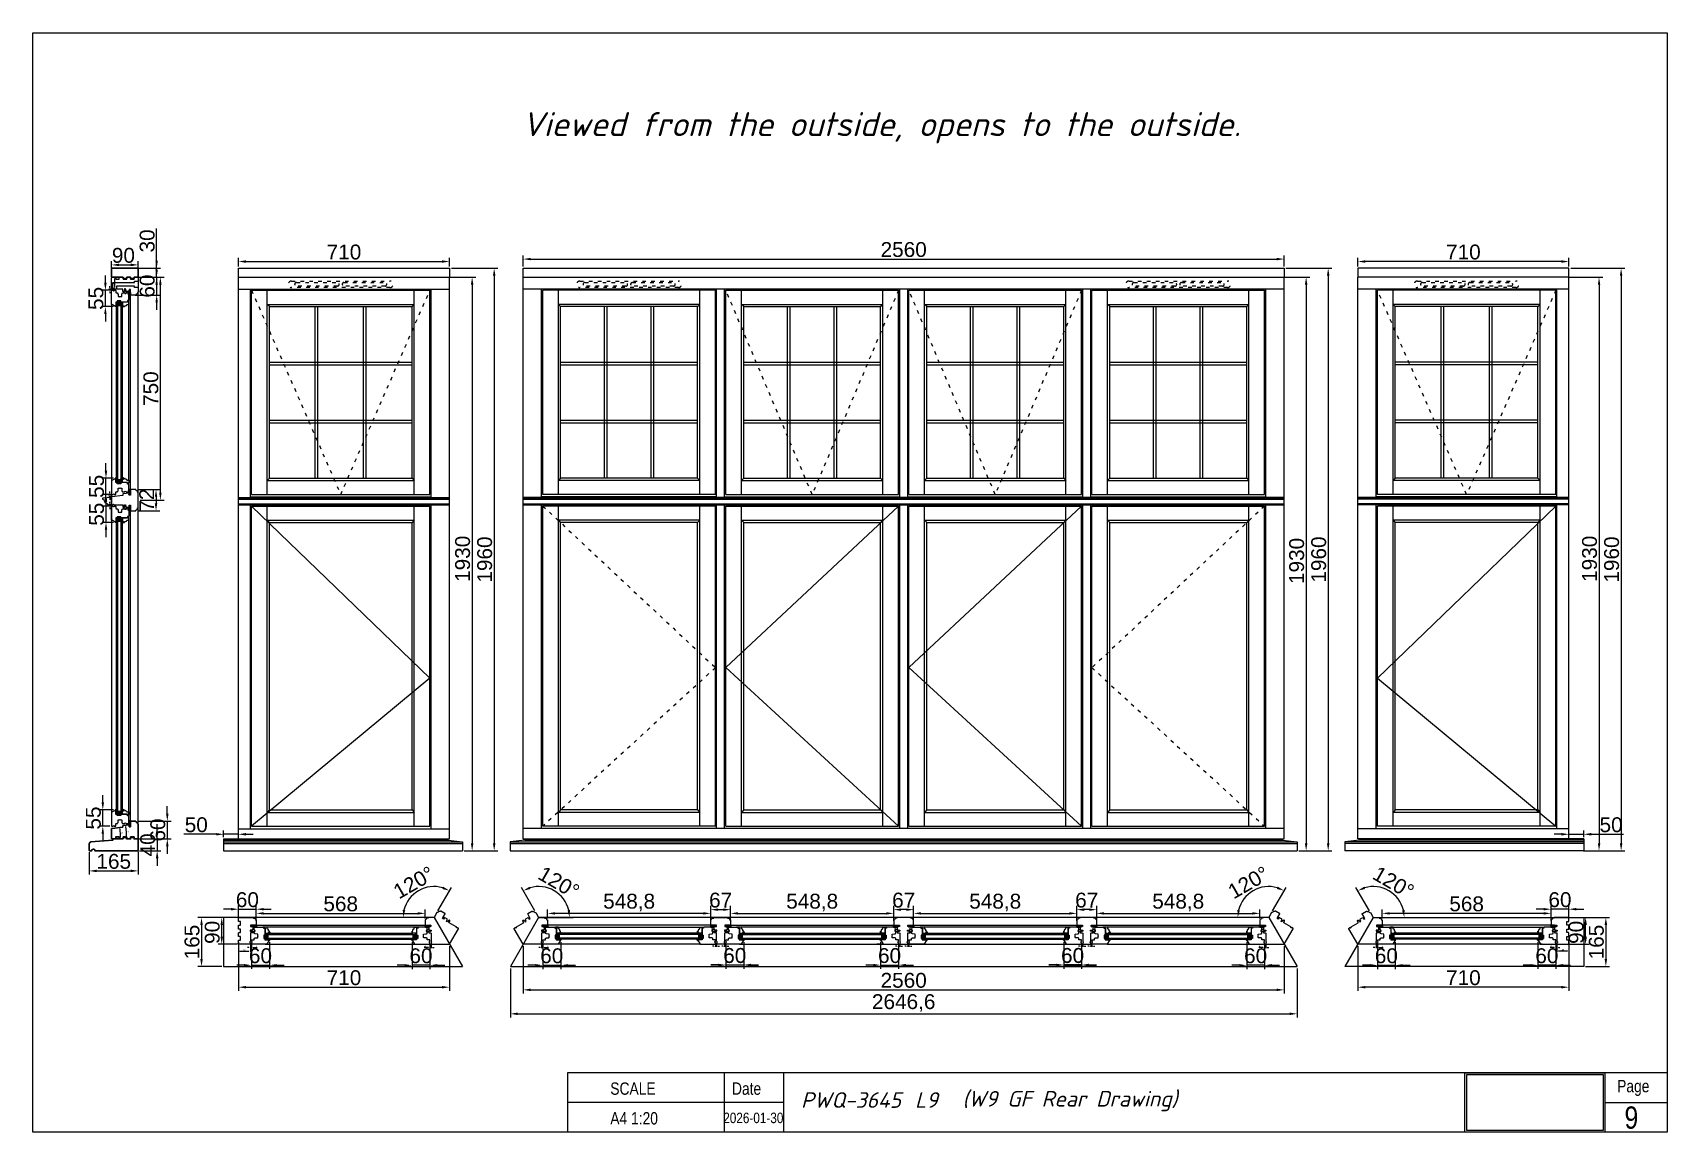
# Model space of a CAD drawing. Header units: millimetres. Extents: x 0 to 182016, y 11 to 3710.
# Drawn here: x 48076 to 53575, y 11 to 3710 of the extents above; entities that cross this region are included whole.
import ezdxf

# ---------------------------------------------------------------- set-up
doc = ezdxf.new("R2010")
doc.units = ezdxf.units.MM
doc.linetypes.add('ACAD_ISO03W100', pattern=[30, 12, -18])
for name, color, linetype, lineweight in [('FIX varčių lankst.', 170, 'TRACKS', 13), ('Matmenys', 10, 'Continuous', 20), ('OTHER', 251, 'Continuous', 13), ('Stakta', 7, 'Continuous', 25), ('Testinės profilio linijos', 7, 'Continuous', 5), ('Varčia', 7, 'Continuous', 25)]:
    doc.layers.add(name, color=color, linetype=linetype, lineweight=lineweight)
doc.layers.add('Stiklo paketas', color=7, linetype='Continuous')
doc.styles.add('ROMANS', font='stylu.ttf', dxfattribs={"oblique": 15})
doc.styles.get("Standard").update_dxf_attribs({"font": 'arial.ttf'})
doc.linetypes.add('TRACKS', pattern='A,3.81,[130,ltypeshp.shx,S=6.35,R=0,X=0,Y=0],3.81', length=7.62)
doc.dimstyles.new('2', dxfattribs={"dimscale": 2, "dimtxt": 2.5, "dimasz": 2.5, "dimexe": 1.25, "dimexo": 0.625, "dimtad": 1, "dimtxsty": 'Standard', "dimcen": 2.5, "dimadec": 0, "dimazin": 0, "dimtfac": 1, "dimtmove": 0, "dimatfit": 3, "dimfxl": 1, "dimarcsym": 0})
doc.dimstyles.new('Padidinti matmenys', dxfattribs={"dimscale": 10, "dimtxt": 5, "dimasz": 2.5, "dimexe": 1.25, "dimexo": 0.625, "dimtad": 1, "dimdec": 1, "dimtxsty": 'Standard', "dimcen": 2.5, "dimadec": 0, "dimazin": 0, "dimtfac": 1, "dimtdec": 1, "dimtmove": 0, "dimatfit": 3, "dimfxl": 1, "dimarcsym": 0})
picture_1 = doc.add_image_def('image1.jpeg', size_in_pixel=(1233, 506))
pattern_1 = [(225, (-210460.3638, -1098775.0854), (1.1225320151, -1.1225320151), []), (315, (-210460.3638, -1098775.0854), (1.1225320151, 1.1225320151), [])]
pattern_2 = [(311.4106544, (45830.9932, -271486.5799), (1.190606082, 1.0500540025), []), (41.4106544, (45830.9932, -271486.5799), (-1.0500540025, 1.190606082), [])]
pattern_3 = [(135, (48856.5415, 658.6066), (-1.122532, -1.122532), []), (225, (48856.5415, 658.6066), (1.122532, -1.122532), [])]
pattern_4 = [(90, (30512.7705, -12242.8024), (1.374815, -4e-16), [0.79375, -1.5875]), (330, (30512.7705, -12242.8024), (-0.6874075, -1.190624716), [0.79375, -1.5875]), (30, (30512.7705, -12242.0086), (0.6874075, -1.190624716), [0.79375, -1.5875])]
pattern_5 = [(45, (30512.7705, -12242.8024), (0.5, -0.5), [])]
pattern_6 = [(135, (48957.0303, 658.6066), (-1.122532, -1.122532), []), (225, (48957.0303, 658.6066), (1.122532, -1.122532), [])]
pattern_7 = [(90, (30613.2593, -12242.8024), (1.374815, -4e-16), [0.79375, -1.5875]), (330, (30613.2593, -12242.8024), (-0.6874075, -1.190624716), [0.79375, -1.5875]), (30, (30613.2593, -12242.0086), (0.6874075, -1.190624716), [0.79375, -1.5875])]
pattern_8 = [(45, (30613.2593, -12242.8024), (0.5, -0.5), [])]

msp = doc.modelspace()

# ---------------------------------------------------------------- texts
at = {"lineweight": 0, "width": 0.8}
for s, p in [('SCALE', (50018.926746, 137.2134153)), ('Date', (50428.318123, 137.2134153)), ('Page', (53406.2334528, 145.6096254)), ('A4 1:20', (50018.926746, 37.2009752))]:
    msp.add_text(s, height=41.62239482, dxfattribs=at).set_placement(p)
at = {"color": 1, "lineweight": 0, "width": 0.8}
msp.add_text('9', height=74.9203107, dxfattribs=at).set_placement((53430.9039557, 22.9923243))
at = {"lineweight": 0, "insert": (49721.9286659, 3443.1762634), "char_height": 80.838163663, "attachment_point": 1, "style": 'ROMANS'}
msp.add_mtext('{\\fISOCPEUR|b0|i0|c186|p34;Viewed from the outside, opens to the outside.}', dxfattribs=at)
at = {"color": 0, "lineweight": 0, "char_height": 52.538446824, "attachment_point": 1, "style": 'ROMANS'}
for s, insert, width in [('{\\fISOCPEUR|b0|i0|c186|p34;\\C256;L9 }', (51043.9827194, 145.8257351), 130.666239348), ('{\\fISOCPEUR|b0|i0|c186|p34;\\C256;(W9 GF Rear Drawing) }', (51203.6545186, 150.0321815), 1707.405476263)]:
    msp.add_mtext(s, dxfattribs=dict(at, insert=insert, width=width))

# ---------------------------------------------------------------- blocks, each defined once
blk = doc.blocks.new('Užsakymo nr')
at = {"color": 0, "lineweight": 0, "insert": (5198.7, 20217.8), "char_height": 52.538, "width": 1187.405, "attachment_point": 1, "style": 'ROMANS'}
blk.add_mtext('{\\fISOCPEUR|b0|i0|c0|p34;\\C256;PWQ-3645}', dxfattribs=at)
blk = doc.blocks.new('Date')
at = {"lineweight": 0, "width": 0.8}
blk.add_text('2026-01-30', height=35.38, dxfattribs=at).set_placement((4937.1, 20113.7))
blk = doc.blocks.new('*D1479')
at = {"layer": 'Defpoints', "color": 0, "transparency": 16777216}
for p in [(48349.4, 2887.9), (48343.9, 2847.9), (48351.4, 2847.9)]:
    blk.add_point(p, dxfattribs=at)
at = {"layer": 'Matmenys', "color": 0, "lineweight": -2, "transparency": 16777216}
for p, q in [((48350.6, 2887.9), (48353.9, 2887.9)), ((48351.4, 2882.9), (48351.4, 2852.9)), ((48345.1, 2847.9), (48353.9, 2847.9))]:
    blk.add_line(p, q, dxfattribs=at)
at = {"layer": 'Matmenys', "color": 0, "transparency": 16777216}
for points in [[(48350.6, 2882.9), (48352.2, 2882.9), (48351.4, 2887.9)], [(48350.6, 2852.9), (48352.2, 2852.9), (48351.4, 2847.9)]]:
    blk.add_solid(points, dxfattribs=at)
at = {"layer": 'Matmenys', "color": 0, "lineweight": 5, "transparency": 16777216, "insert": (48347.6, 2867.9), "char_height": 5, "attachment_point": 5, "rotation": 90}
blk.add_mtext('40', dxfattribs=at)
blk = doc.blocks.new('*D1480')
at = {"color": 0, "lineweight": -2, "transparency": 16777216}
for p, q in [((48492.8, 2912.9), (48492.8, 2937.9)), ((48428.6, 2887.9), (48505.3, 2887.9)), ((48492.8, 2887.9), (48492.8, 2827.9)), ((48420.1, 2827.9), (48505.3, 2827.9)), ((48492.8, 2802.9), (48492.8, 2777.9))]:
    blk.add_line(p, q, dxfattribs=at)
at = {"color": 0, "transparency": 16777216}
for points in [[(48488.6, 2912.9), (48496.9, 2912.9), (48492.8, 2887.9)], [(48488.6, 2802.9), (48496.9, 2802.9), (48492.8, 2827.9)]]:
    blk.add_solid(points, dxfattribs=at)
at = {"layer": 'Defpoints', "color": 0, "transparency": 16777216}
for p in [(48422.4, 2887.9), (48413.9, 2827.9), (48492.8, 2827.9)]:
    blk.add_point(p, dxfattribs=at)
at = {"color": 0, "lineweight": 5, "transparency": 16777216, "insert": (48461, 2857.9), "char_height": 50, "attachment_point": 5, "rotation": 90}
blk.add_mtext('60', dxfattribs=at)
blk = doc.blocks.new('*D1481')
at = {"color": 0, "lineweight": -2, "transparency": 16777216}
for p, q in [((48320.3, 2868.9), (48320.3, 2893.9)), ((48346.4, 2843.9), (48307.8, 2843.9)), ((48320.3, 2788.9), (48320.3, 2843.9)), ((48348.1, 2788.9), (48307.8, 2788.9)), ((48320.3, 2763.9), (48320.3, 2738.9))]:
    blk.add_line(p, q, dxfattribs=at)
at = {"color": 0, "transparency": 16777216}
for points in [[(48316.2, 2868.9), (48324.5, 2868.9), (48320.3, 2843.9)], [(48316.2, 2763.9), (48324.5, 2763.9), (48320.3, 2788.9)]]:
    blk.add_solid(points, dxfattribs=at)
at = {"layer": 'Defpoints', "color": 0, "transparency": 16777216}
for p in [(48320.3, 2843.9), (48352.6, 2843.9), (48354.4, 2788.9)]:
    blk.add_point(p, dxfattribs=at)
at = {"color": 0, "lineweight": 5, "transparency": 16777216, "insert": (48288.6, 2816.4), "char_height": 50, "attachment_point": 5, "rotation": 90}
blk.add_mtext('55', dxfattribs=at)
blk = doc.blocks.new('*D1482')
at = {"color": 0, "lineweight": -2, "transparency": 16777216}
for p, q in [((48340.9, 2919.7), (48340.9, 2941.7)), ((48365.9, 2929.2), (48405.9, 2929.2)), ((48430.9, 2919.7), (48430.9, 2941.7))]:
    blk.add_line(p, q, dxfattribs=at)
at = {"color": 0, "transparency": 16777216}
for points in [[(48365.9, 2933.4), (48365.9, 2925), (48340.9, 2929.2)], [(48405.9, 2933.4), (48405.9, 2925), (48430.9, 2929.2)]]:
    blk.add_solid(points, dxfattribs=at)
at = {"layer": 'Defpoints', "color": 0, "transparency": 16777216}
for p in [(48430.9, 2929.2), (48340.9, 2913.4), (48430.9, 2913.4)]:
    blk.add_point(p, dxfattribs=at)
at = {"color": 0, "lineweight": 5, "transparency": 16777216, "insert": (48380.9, 2961), "char_height": 50, "attachment_point": 5}
blk.add_mtext('90', dxfattribs=at)
blk = doc.blocks.new('*D1483')
at = {"layer": 'Defpoints', "color": 0, "transparency": 16777216}
for p in [(48334.7, 2843.9), (48343.9, 2847.9), (48344.1, 2843.9)]:
    blk.add_point(p, dxfattribs=at)
at = {"layer": 'Matmenys', "color": 0, "lineweight": -2, "transparency": 16777216}
for p, q in [((48342.6, 2847.9), (48332.2, 2847.9)), ((48342.9, 2843.9), (48332.2, 2843.9)), ((48334.7, 2852.9), (48334.7, 2857.9)), ((48334.7, 2847.9), (48334.7, 2843.9)), ((48334.7, 2838.9), (48334.7, 2833.9))]:
    blk.add_line(p, q, dxfattribs=at)
at = {"layer": 'Matmenys', "color": 0, "transparency": 16777216}
for points in [[(48333.9, 2852.9), (48335.6, 2852.9), (48334.7, 2847.9)], [(48333.9, 2838.9), (48335.6, 2838.9), (48334.7, 2843.9)]]:
    blk.add_solid(points, dxfattribs=at)
at = {"layer": 'Matmenys', "color": 0, "lineweight": 5, "transparency": 16777216, "insert": (48331, 2845.9), "char_height": 5, "attachment_point": 5, "rotation": 90}
blk.add_mtext('4', dxfattribs=at)
blk = doc.blocks.new('Qlon3053')
at = {"layer": 'Matmenys'}
h = blk.add_hatch(dxfattribs=at)
h.set_pattern_fill('ANSI37', color=252, scale=0.5, angle=-180, style=0)
edge = h.paths.add_edge_path()
edge.add_arc((271882.7, 13480.7), 0.1, 0, 90)
edge.add_line((271882.7, 13480.8), (271881.1, 13480.8))
edge.add_arc((271881.1, 13481), 0.25, 90, 270, ccw=False)
edge.add_line((271881.1, 13481.3), (271883.2, 13481.3))
edge.add_arc((271883.2, 13481.2), 0.1, 0, 90, ccw=False)
edge.add_line((271883.3, 13481.2), (271883.4, 13481.2))
edge.add_line((271883.4, 13481.2), (271883.4, 13483.2))
edge.add_spline(control_points=[(271883.4, 13483.2), (271883.3, 13483.3), (271883.3, 13483.3), (271883.3, 13483.4), (271883.3, 13483.4), (271883.3, 13483.5), (271883.3, 13483.5), (271883.2, 13483.5), (271883.2, 13483.5), (271883.1, 13483.5), (271883, 13483.5), (271882.8, 13483.5), (271882.6, 13483.5), (271882.1, 13483.5), (271881.9, 13483.4), (271881.5, 13483.4), (271881.3, 13483.4), (271880.7, 13483.4), (271880.3, 13483.4), (271879.6, 13483.3), (271879.2, 13483.3), (271878.6, 13483.1), (271878.4, 13483.1), (271878, 13482.9), (271877.8, 13482.8), (271877.5, 13482.6), (271877.3, 13482.4), (271877.1, 13482.2), (271877, 13482), (271876.8, 13481.7), (271876.8, 13481.6), (271876.7, 13481.3), (271876.7, 13481.1), (271876.8, 13480.5), (271876.9, 13480.1), (271877.1, 13479.2), (271877.2, 13478.8), (271877.5, 13477.7), (271877.7, 13477.1), (271877.9, 13476.1), (271877.9, 13475.8), (271878, 13475.2), (271878, 13474.8), (271878, 13474.3), (271877.9, 13474), (271877.8, 13473.6), (271877.7, 13473.5), (271877.5, 13473.2), (271877.4, 13473), (271877.3, 13472.7), (271877.2, 13472.5), (271877.1, 13472.2), (271877.1, 13472), (271877.1, 13471.6), (271877.1, 13471.5), (271877.2, 13471.3), (271877.2, 13471.2), (271877.4, 13471.1), (271877.4, 13471), (271877.7, 13470.9), (271878, 13470.8), (271878.5, 13470.8), (271878.8, 13470.7), (271879.4, 13470.7), (271879.7, 13470.7), (271880.2, 13470.7), (271880.5, 13470.7), (271880.9, 13470.7), (271881.1, 13470.7), (271881.4, 13470.7), (271881.6, 13470.7), (271881.9, 13470.6), (271882, 13470.6), (271882.2, 13470.5), (271882.3, 13470.5), (271882.5, 13470.4), (271882.5, 13470.3), (271882.6, 13470.2), (271882.6, 13470.1), (271882.7, 13470), (271882.7, 13470), (271882.8, 13469.9), (271882.8, 13469.8), (271882.8, 13469.8)], knot_values=[0, 0, 0, 0, 0.224507, 0.224507, 0.377043, 0.377043, 0.52958, 0.52958, 0.808298, 0.808298, 1.087015, 1.087015, 1.624441, 1.624441, 2.161868, 2.161868, 2.699294, 2.699294, 3.774146, 3.774146, 5.033441, 5.033441, 5.86563, 5.86563, 6.506014, 6.506014, 7.146398, 7.146398, 7.799624, 7.799624, 8.35632, 8.35632, 8.913016, 8.913016, 10.239934, 10.239934, 11.566852, 11.566852, 13.597076, 13.597076, 14.458218, 14.458218, 15.319359, 15.319359, 15.985602, 15.985602, 16.506102, 16.506102, 17.026602, 17.026602, 17.547102, 17.547102, 18.167245, 18.167245, 18.717626, 18.717626, 19.146577, 19.146577, 19.575527, 19.575527, 20.389825, 20.389825, 21.204123, 21.204123, 21.965545, 21.965545, 22.726967, 22.726967, 23.222907, 23.222907, 23.718847, 23.718847, 24.018441, 24.018441, 24.25493, 24.25493, 24.411999, 24.411999, 24.550107, 24.550107, 24.688215, 24.688215, 24.809912, 24.809912, 24.809912, 24.809912], degree=3, periodic=0)
edge.add_line((271882.8, 13469.8), (271882.8, 13480.7))
for p, q in [((271883.2, 13481.3), (271881.1, 13481.3)), ((271882.7, 13480.8), (271881.1, 13480.8)), ((271882.8, 13465.8), (271882.8, 13480.7)), ((271883.3, 13465.9), (271883.3, 13481.2)), ((271883.3, 13481.2), (271883.4, 13481.2)), ((271878.4, 13466), (271878.5, 13467)), ((271882.8, 13465.3), (271878.4, 13466)), ((271881.8, 13466.5), (271878.5, 13467)), ((271881.7, 13466), (271881.8, 13466.5)), ((271882.8, 13465.8), (271881.7, 13466)), ((271882.8, 13465.2), (271882.8, 13465.3)), ((271883.3, 13465.2), (271882.8, 13465.2)), ((271884.3, 13467), (271883.3, 13465.9)), ((271884.3, 13466.3), (271883.3, 13465.2)), ((271884.3, 13466.3), (271884.3, 13467))]:
    blk.add_line(p, q)
at = {"color": 1}
for p, q in [((271883.4, 13483.2), (271883.4, 13467.9)), ((271883.6, 13483.2), (271883.6, 13467.9)), ((271882.5, 13469.7), (271882.5, 13467.9))]:
    blk.add_line(p, q, dxfattribs=at)
for centre, radius, start, end in [((271881.1, 13481), 0.25, 90, 270), ((271882.7, 13480.7), 0.1, 0, 90), ((271883.2, 13481.2), 0.1, 0, 90)]:
    blk.add_arc(centre, radius, start, end)
blk.add_spline([(271883.6, 13483.2), (271883.5, 13483.6), (271882.2, 13483.8), (271877.6, 13483), (271876.6, 13481.9), (271876.7, 13479.7), (271877.1, 13478.1), (271877.6, 13475.9), (271877.5, 13473.9), (271877.1, 13473), (271876.9, 13471.1), (271879.7, 13470.4), (271881.2, 13470.4), (271881.9, 13470.3), (271882.3, 13470), (271882.5, 13469.7)], degree=3, dxfattribs=at)
blk.add_open_spline([(271883.4, 13483.2), (271883.3, 13483.3), (271883.3, 13483.3), (271883.3, 13483.4), (271883.3, 13483.4), (271883.3, 13483.5), (271883.3, 13483.5), (271883.2, 13483.5), (271883.2, 13483.5), (271883.1, 13483.5), (271883, 13483.5), (271882.8, 13483.5), (271882.6, 13483.5), (271882.1, 13483.5), (271881.9, 13483.4), (271881.5, 13483.4), (271881.3, 13483.4), (271880.7, 13483.4), (271880.3, 13483.4), (271879.6, 13483.3), (271879.2, 13483.3), (271878.6, 13483.1), (271878.4, 13483.1), (271878, 13482.9), (271877.8, 13482.8), (271877.5, 13482.6), (271877.3, 13482.4), (271877.1, 13482.2), (271877, 13482), (271876.8, 13481.7), (271876.8, 13481.6), (271876.7, 13481.3), (271876.7, 13481.1), (271876.8, 13480.5), (271876.9, 13480.1), (271877.1, 13479.2), (271877.2, 13478.8), (271877.5, 13477.7), (271877.7, 13477.1), (271877.9, 13476.1), (271877.9, 13475.8), (271878, 13475.2), (271878, 13474.8), (271878, 13474.3), (271877.9, 13474), (271877.8, 13473.6), (271877.7, 13473.5), (271877.5, 13473.2), (271877.4, 13473), (271877.3, 13472.7), (271877.2, 13472.5), (271877.1, 13472.2), (271877.1, 13472), (271877.1, 13471.6), (271877.1, 13471.5), (271877.2, 13471.3), (271877.2, 13471.2), (271877.4, 13471.1), (271877.4, 13471), (271877.7, 13470.9), (271878, 13470.8), (271878.5, 13470.8), (271878.8, 13470.7), (271879.4, 13470.7), (271879.7, 13470.7), (271880.2, 13470.7), (271880.5, 13470.7), (271880.9, 13470.7), (271881.1, 13470.7), (271881.4, 13470.7), (271881.6, 13470.7), (271881.9, 13470.6), (271882, 13470.6), (271882.2, 13470.5), (271882.3, 13470.5), (271882.5, 13470.4), (271882.5, 13470.3), (271882.6, 13470.2), (271882.6, 13470.1), (271882.7, 13470), (271882.7, 13470), (271882.8, 13469.9), (271882.8, 13469.8), (271882.8, 13469.8)], degree=3, knots=[0, 0, 0, 0, 0.224507, 0.224507, 0.377043, 0.377043, 0.52958, 0.52958, 0.808298, 0.808298, 1.087015, 1.087015, 1.624441, 1.624441, 2.161868, 2.161868, 2.699294, 2.699294, 3.774146, 3.774146, 5.033441, 5.033441, 5.86563, 5.86563, 6.506014, 6.506014, 7.146398, 7.146398, 7.799624, 7.799624, 8.35632, 8.35632, 8.913016, 8.913016, 10.239934, 10.239934, 11.566852, 11.566852, 13.597076, 13.597076, 14.458218, 14.458218, 15.319359, 15.319359, 15.985602, 15.985602, 16.506102, 16.506102, 17.026602, 17.026602, 17.547102, 17.547102, 18.167245, 18.167245, 18.717626, 18.717626, 19.146577, 19.146577, 19.575527, 19.575527, 20.389825, 20.389825, 21.204123, 21.204123, 21.965545, 21.965545, 22.726967, 22.726967, 23.222907, 23.222907, 23.718847, 23.718847, 24.018441, 24.018441, 24.25493, 24.25493, 24.411999, 24.411999, 24.550107, 24.550107, 24.688215, 24.688215, 24.809912, 24.809912, 24.809912, 24.809912], dxfattribs=at)
blk = doc.blocks.new('*D1484')
at = {"layer": 'Defpoints', "color": 0, "transparency": 16777216}
for p in [(48342.7, 1033.2), (48367.9, 998.1), (48371.1, 1010.9), (48378, 1037.6), (48378.9, 998.1)]:
    blk.add_point(p, dxfattribs=at)
at = {"layer": 'Matmenys', "color": 0, "lineweight": -2, "transparency": 16777216}
blk.add_arc((48056.4, 998.1), 315, 0.9094, 6.0906, dxfattribs=at)
at = {"layer": 'Matmenys', "color": 0, "transparency": 16777216}
for points in [[(48368.8, 1031.4), (48370.5, 1031.6), (48369.1, 1036.5)], [(48372.2, 1003.1), (48370.5, 1003.1), (48371.4, 998.1)]]:
    blk.add_solid(points, dxfattribs=at)
at = {"layer": 'Matmenys', "color": 0, "lineweight": 5, "transparency": 16777216, "insert": (48374.6, 1017.6), "char_height": 5, "attachment_point": 5, "rotation": 273.5}
blk.add_mtext('7°', dxfattribs=at)
blk = doc.blocks.new('*D1485')
at = {"layer": 'Defpoints', "color": 0, "transparency": 16777216}
for p in [(48400.4, 1045.7), (48379.8, 1043.2), (48391.3, 1013.5), (48392.9, 998.1), (48403.9, 998.1)]:
    blk.add_point(p, dxfattribs=at)
at = {"layer": 'Matmenys', "color": 0, "lineweight": -2, "transparency": 16777216}
blk.add_line((48391.6, 998.1), (48389.1, 998.1), dxfattribs=at)
blk.add_arc((48012.7, 998.1), 378.8, 0.7562, 6.2438, dxfattribs=at)
at = {"layer": 'Matmenys', "color": 0, "transparency": 16777216}
for points in [[(48388.5, 1039.2), (48390.2, 1039.4), (48388.8, 1044.3)], [(48392.4, 1003.1), (48390.7, 1003.1), (48391.6, 998.1)]]:
    blk.add_solid(points, dxfattribs=at)
at = {"layer": 'Matmenys', "color": 0, "lineweight": 5, "transparency": 16777216, "insert": (48394.6, 1021.5), "char_height": 5, "attachment_point": 5, "rotation": 273.5}
blk.add_mtext('7°', dxfattribs=at)
blk = doc.blocks.new('*D1486')
at = {"layer": 'Defpoints', "color": 0, "transparency": 16777216}
for p in [(48768, 652.1), (48808, 646.6), (48808, 620.9)]:
    blk.add_point(p, dxfattribs=at)
at = {"layer": 'Matmenys', "color": 0, "lineweight": -2, "transparency": 16777216}
for p, q in [((48768, 650.9), (48768, 618.4)), ((48773, 620.9), (48803, 620.9)), ((48808, 645.4), (48808, 618.4))]:
    blk.add_line(p, q, dxfattribs=at)
at = {"layer": 'Matmenys', "color": 0, "transparency": 16777216}
for points in [[(48773, 621.8), (48773, 620.1), (48768, 620.9)], [(48803, 621.8), (48803, 620.1), (48808, 620.9)]]:
    blk.add_solid(points, dxfattribs=at)
at = {"layer": 'Matmenys', "color": 0, "lineweight": 5, "transparency": 16777216, "insert": (48788, 624.7), "char_height": 5, "attachment_point": 5}
blk.add_mtext('40', dxfattribs=at)
blk = doc.blocks.new('*D1487')
at = {"color": 0, "lineweight": -2, "transparency": 16777216}
for p, q in [((48768, 731.4), (48768, 774)), ((48828, 722.9), (48828, 774)), ((48743, 761.5), (48718, 761.5)), ((48768, 761.5), (48828, 761.5)), ((48853, 761.5), (48878, 761.5))]:
    blk.add_line(p, q, dxfattribs=at)
at = {"color": 0, "transparency": 16777216}
for points in [[(48743, 765.7), (48743, 757.4), (48768, 761.5)], [(48853, 765.7), (48853, 757.4), (48828, 761.5)]]:
    blk.add_solid(points, dxfattribs=at)
at = {"layer": 'Defpoints', "color": 0, "transparency": 16777216}
for p in [(48768, 725.1), (48828, 761.5), (48828, 716.6)]:
    blk.add_point(p, dxfattribs=at)
at = {"color": 0, "lineweight": 5, "transparency": 16777216, "insert": (48798, 793.3), "char_height": 50, "attachment_point": 5}
blk.add_mtext('60', dxfattribs=at)
blk = doc.blocks.new('*D1488')
at = {"color": 0, "lineweight": -2, "transparency": 16777216}
for p, q in [((48812, 640.6), (48812, 560.4)), ((48872, 650.9), (48872, 560.4)), ((48787, 572.9), (48762, 572.9)), ((48812, 572.9), (48872, 572.9)), ((48897, 572.9), (48922, 572.9))]:
    blk.add_line(p, q, dxfattribs=at)
at = {"color": 0, "transparency": 16777216}
for points in [[(48787, 577.1), (48787, 568.7), (48812, 572.9)], [(48897, 577.1), (48897, 568.7), (48872, 572.9)]]:
    blk.add_solid(points, dxfattribs=at)
at = {"layer": 'Defpoints', "color": 0, "transparency": 16777216}
for p in [(48812, 646.9), (48872, 657.1), (48872, 572.9)]:
    blk.add_point(p, dxfattribs=at)
at = {"color": 0, "lineweight": 5, "transparency": 16777216, "insert": (48842, 604.7), "char_height": 50, "attachment_point": 5}
blk.add_mtext('60', dxfattribs=at)
blk = doc.blocks.new('*D1489')
at = {"color": 0, "lineweight": -2, "transparency": 16777216}
for p, q in [((48764.8, 733.6), (48699.3, 733.6)), ((48711.8, 668.6), (48711.8, 708.6)), ((48764.8, 643.6), (48699.3, 643.6))]:
    blk.add_line(p, q, dxfattribs=at)
at = {"color": 0, "transparency": 16777216}
for points in [[(48707.6, 708.6), (48715.9, 708.6), (48711.8, 733.6)], [(48707.6, 668.6), (48715.9, 668.6), (48711.8, 643.6)]]:
    blk.add_solid(points, dxfattribs=at)
at = {"layer": 'Defpoints', "color": 0, "transparency": 16777216}
for p in [(48711.8, 733.6), (48771, 733.6), (48771, 643.6)]:
    blk.add_point(p, dxfattribs=at)
at = {"color": 0, "lineweight": 5, "transparency": 16777216, "insert": (48680, 683.6), "char_height": 50, "attachment_point": 5, "rotation": 90}
blk.add_mtext('90', dxfattribs=at)
blk = doc.blocks.new('*D1490')
at = {"layer": 'Defpoints', "color": 0, "transparency": 16777216}
for p in [(48808, 646.6), (48812, 646.9), (48812, 633.2)]:
    blk.add_point(p, dxfattribs=at)
at = {"layer": 'Matmenys', "color": 0, "lineweight": -2, "transparency": 16777216}
for p, q in [((48803, 633.2), (48798, 633.2)), ((48808, 645.4), (48808, 630.7)), ((48808, 633.2), (48812, 633.2)), ((48812, 645.6), (48812, 630.7)), ((48817, 633.2), (48831.4, 633.2))]:
    blk.add_line(p, q, dxfattribs=at)
at = {"layer": 'Matmenys', "color": 0, "transparency": 16777216}
for points in [[(48803, 634), (48803, 632.4), (48808, 633.2)], [(48817, 634), (48817, 632.4), (48812, 633.2)]]:
    blk.add_solid(points, dxfattribs=at)
at = {"layer": 'Matmenys', "color": 0, "lineweight": 5, "transparency": 16777216, "insert": (48828.5, 637), "char_height": 5, "attachment_point": 5}
blk.add_mtext('4', dxfattribs=at)
blk = doc.blocks.new('*D1491')
at = {"color": 0, "lineweight": -2, "transparency": 16777216}
for p, q in [((49352, 650.9), (49352, 560.2)), ((49412, 640.6), (49412, 560.2)), ((49327, 572.7), (49302, 572.7)), ((49412, 572.7), (49352, 572.7)), ((49437, 572.7), (49462, 572.7))]:
    blk.add_line(p, q, dxfattribs=at)
at = {"color": 0, "transparency": 16777216}
for points in [[(49327, 576.9), (49327, 568.6), (49352, 572.7)], [(49437, 576.9), (49437, 568.6), (49412, 572.7)]]:
    blk.add_solid(points, dxfattribs=at)
at = {"layer": 'Defpoints', "color": 0, "transparency": 16777216}
for p in [(49352, 657.1), (49412, 646.9), (49352, 572.7)]:
    blk.add_point(p, dxfattribs=at)
at = {"color": 0, "lineweight": 5, "transparency": 16777216, "insert": (49382, 604.5), "char_height": 50, "attachment_point": 5}
blk.add_mtext('60', dxfattribs=at)
blk = doc.blocks.new('*D1492')
at = {"layer": 'Defpoints', "color": 0, "transparency": 16777216}
for p in [(49412, 646.6), (49412, 633.2), (49416, 646.6)]:
    blk.add_point(p, dxfattribs=at)
at = {"layer": 'Matmenys', "color": 0, "lineweight": -2, "transparency": 16777216}
for p, q in [((49407, 633.2), (49392.6, 633.2)), ((49412, 645.4), (49412, 630.7)), ((49416, 633.2), (49412, 633.2)), ((49416, 645.4), (49416, 630.7)), ((49421, 633.2), (49426, 633.2))]:
    blk.add_line(p, q, dxfattribs=at)
at = {"layer": 'Matmenys', "color": 0, "transparency": 16777216}
for points in [[(49407, 634), (49407, 632.4), (49412, 633.2)], [(49421, 634), (49421, 632.4), (49416, 633.2)]]:
    blk.add_solid(points, dxfattribs=at)
at = {"layer": 'Matmenys', "color": 0, "lineweight": 5, "transparency": 16777216, "insert": (49395.6, 637), "char_height": 5, "attachment_point": 5}
blk.add_mtext('4', dxfattribs=at)
blk = doc.blocks.new('*D1493')
at = {"color": 0, "lineweight": -2, "transparency": 16777216}
for p, q in [((48768, 2924.2), (48768, 2953)), ((48793, 2940.5), (49453, 2940.5)), ((49478, 2924.2), (49478, 2953))]:
    blk.add_line(p, q, dxfattribs=at)
at = {"color": 0, "transparency": 16777216}
for points in [[(48793, 2944.7), (48793, 2936.3), (48768, 2940.5)], [(49453, 2944.7), (49453, 2936.3), (49478, 2940.5)]]:
    blk.add_solid(points, dxfattribs=at)
at = {"layer": 'Defpoints', "color": 0, "transparency": 16777216}
for p in [(48768, 2917.9), (49478, 2940.5), (49478, 2917.9)]:
    blk.add_point(p, dxfattribs=at)
at = {"color": 0, "lineweight": 5, "transparency": 16777216, "insert": (49123, 2972.3), "char_height": 50, "attachment_point": 5}
blk.add_mtext('710', dxfattribs=at)
blk = doc.blocks.new('*D1494')
at = {"color": 0, "lineweight": -2, "transparency": 16777216}
for p, q in [((49476.5, 2887.9), (49566.6, 2887.9)), ((49554.1, 2862.9), (49554.1, 982.9)), ((49527.6, 957.9), (49566.6, 957.9))]:
    blk.add_line(p, q, dxfattribs=at)
at = {"color": 0, "transparency": 16777216}
for points in [[(49549.9, 2862.9), (49558.3, 2862.9), (49554.1, 2887.9)], [(49549.9, 982.9), (49558.3, 982.9), (49554.1, 957.9)]]:
    blk.add_solid(points, dxfattribs=at)
at = {"layer": 'Defpoints', "color": 0, "transparency": 16777216}
for p in [(49470.3, 2887.9), (49521.3, 957.9), (49554.1, 957.9)]:
    blk.add_point(p, dxfattribs=at)
at = {"color": 0, "lineweight": 5, "transparency": 16777216, "insert": (49522.3, 1940.4), "char_height": 50, "attachment_point": 5, "rotation": 90}
blk.add_mtext('1930', dxfattribs=at)
blk = doc.blocks.new('*D2020')
at = {"color": 0, "lineweight": -2, "transparency": 16777216}
for p, q in [((48311.6, 1120.7), (48311.6, 1145.7)), ((48348.1, 1095.7), (48299.1, 1095.7)), ((48311.6, 1040.7), (48311.6, 1095.7)), ((48335.6, 1040.7), (48299.1, 1040.7)), ((48311.6, 1015.7), (48311.6, 990.7))]:
    blk.add_line(p, q, dxfattribs=at)
at = {"color": 0, "transparency": 16777216}
for points in [[(48307.4, 1120.7), (48315.7, 1120.7), (48311.6, 1095.7)], [(48307.4, 1015.7), (48315.7, 1015.7), (48311.6, 1040.7)]]:
    blk.add_solid(points, dxfattribs=at)
at = {"layer": 'Defpoints', "color": 0, "transparency": 16777216}
for p in [(48311.6, 1095.7), (48354.4, 1095.7), (48341.9, 1040.7)]:
    blk.add_point(p, dxfattribs=at)
at = {"color": 0, "lineweight": 5, "transparency": 16777216, "insert": (48279.9, 1068.2), "char_height": 50, "attachment_point": 5, "rotation": 90}
blk.add_mtext('55', dxfattribs=at)
blk = doc.blocks.new('*D1495')
at = {"color": 0, "lineweight": -2, "transparency": 16777216}
for p, q in [((48828, 730.8), (48828, 760)), ((48853, 747.5), (49371, 747.5)), ((49396, 730.8), (49396, 760))]:
    blk.add_line(p, q, dxfattribs=at)
at = {"color": 0, "transparency": 16777216}
for points in [[(48853, 751.6), (48853, 743.3), (48828, 747.5)], [(49371, 751.6), (49371, 743.3), (49396, 747.5)]]:
    blk.add_solid(points, dxfattribs=at)
at = {"layer": 'Defpoints', "color": 0, "transparency": 16777216}
for p in [(48828, 724.6), (49396, 747.5), (49396, 724.6)]:
    blk.add_point(p, dxfattribs=at)
at = {"color": 0, "lineweight": 5, "transparency": 16777216, "insert": (49112, 779.3), "char_height": 50, "attachment_point": 5}
blk.add_mtext('568', dxfattribs=at)
blk = doc.blocks.new('*D2021')
at = {"color": 0, "lineweight": -2, "transparency": 16777216}
for p, q in [((48711.8, 733.6), (48631.2, 733.6)), ((48643.7, 708.6), (48643.7, 593.6)), ((48711.8, 568.6), (48631.2, 568.6))]:
    blk.add_line(p, q, dxfattribs=at)
at = {"color": 0, "transparency": 16777216}
for points in [[(48639.6, 708.6), (48647.9, 708.6), (48643.7, 733.6)], [(48639.6, 593.6), (48647.9, 593.6), (48643.7, 568.6)]]:
    blk.add_solid(points, dxfattribs=at)
at = {"layer": 'Defpoints', "color": 0, "transparency": 16777216}
for p in [(48718, 733.6), (48643.7, 568.6), (48718, 568.6)]:
    blk.add_point(p, dxfattribs=at)
at = {"color": 0, "lineweight": 5, "transparency": 16777216, "insert": (48611.9, 651.1), "char_height": 50, "attachment_point": 5, "rotation": 90}
blk.add_mtext('165', dxfattribs=at)
blk = doc.blocks.new('*D1496')
at = {"layer": 'Defpoints', "color": 0, "transparency": 16777216}
for p in [(48334.7, 2149.3), (48342.7, 2149.3), (48344.3, 2156.7)]:
    blk.add_point(p, dxfattribs=at)
at = {"layer": 'Matmenys', "color": 0, "lineweight": -2, "transparency": 16777216}
for p, q in [((48343.1, 2156.7), (48332.2, 2156.7)), ((48341.4, 2149.3), (48332.2, 2149.3)), ((48334.7, 2161.7), (48334.7, 2166.7)), ((48334.7, 2156.7), (48334.7, 2149.3)), ((48334.7, 2144.3), (48334.7, 2139.3))]:
    blk.add_line(p, q, dxfattribs=at)
at = {"layer": 'Matmenys', "color": 0, "transparency": 16777216}
for points in [[(48333.9, 2161.7), (48335.6, 2161.7), (48334.7, 2156.7)], [(48333.9, 2144.3), (48335.6, 2144.3), (48334.7, 2149.3)]]:
    blk.add_solid(points, dxfattribs=at)
at = {"layer": 'Matmenys', "color": 0, "lineweight": 5, "transparency": 16777216, "insert": (48330.5, 2153), "char_height": 5, "attachment_point": 5, "rotation": 90}
blk.add_mtext('7,45', dxfattribs=at)
blk = doc.blocks.new('*D1497')
at = {"layer": 'Defpoints', "color": 0, "transparency": 16777216}
for p in [(48334.7, 2117.9), (48343.9, 2121.9), (48344.1, 2117.9)]:
    blk.add_point(p, dxfattribs=at)
at = {"layer": 'Matmenys', "color": 0, "lineweight": -2, "transparency": 16777216}
for p, q in [((48342.6, 2121.9), (48332.2, 2121.9)), ((48342.9, 2117.9), (48332.2, 2117.9)), ((48334.7, 2126.9), (48334.7, 2131.9)), ((48334.7, 2121.9), (48334.7, 2117.9)), ((48334.7, 2112.9), (48334.7, 2107.9))]:
    blk.add_line(p, q, dxfattribs=at)
at = {"layer": 'Matmenys', "color": 0, "transparency": 16777216}
for points in [[(48333.9, 2126.9), (48335.5, 2126.9), (48334.7, 2121.9)], [(48333.9, 2112.9), (48335.5, 2112.9), (48334.7, 2117.9)]]:
    blk.add_solid(points, dxfattribs=at)
at = {"layer": 'Matmenys', "color": 0, "lineweight": 5, "transparency": 16777216, "insert": (48331, 2119.9), "char_height": 5, "attachment_point": 5, "rotation": 90}
blk.add_mtext('4', dxfattribs=at)
blk = doc.blocks.new('*D2022')
at = {"color": 0, "lineweight": -2, "transparency": 16777216}
for p, q in [((48434.2, 2887.9), (48517.8, 2887.9)), ((48505.3, 2162.9), (48505.3, 2862.9)), ((48437.1, 2137.9), (48517.8, 2137.9))]:
    blk.add_line(p, q, dxfattribs=at)
at = {"color": 0, "transparency": 16777216}
for points in [[(48501.1, 2862.9), (48509.4, 2862.9), (48505.3, 2887.9)], [(48501.1, 2162.9), (48509.4, 2162.9), (48505.3, 2137.9)]]:
    blk.add_solid(points, dxfattribs=at)
at = {"layer": 'Defpoints', "color": 0, "transparency": 16777216}
for p in [(48427.9, 2887.9), (48505.3, 2887.9), (48430.9, 2137.9)]:
    blk.add_point(p, dxfattribs=at)
at = {"color": 0, "lineweight": 5, "transparency": 16777216, "insert": (48473.5, 2512.9), "char_height": 50, "attachment_point": 5, "rotation": 90}
blk.add_mtext('750', dxfattribs=at)
blk = doc.blocks.new('*D2023')
at = {"color": 0, "lineweight": -2, "transparency": 16777216}
for p, q in [((48428.1, 2173.9), (48503.2, 2173.9)), ((48490.7, 2148.9), (48490.7, 2126.9)), ((48428.1, 2101.9), (48503.2, 2101.9))]:
    blk.add_line(p, q, dxfattribs=at)
at = {"color": 0, "transparency": 16777216}
for points in [[(48486.5, 2148.9), (48494.8, 2148.9), (48490.7, 2173.9)], [(48486.5, 2126.9), (48494.8, 2126.9), (48490.7, 2101.9)]]:
    blk.add_solid(points, dxfattribs=at)
at = {"layer": 'Defpoints', "color": 0, "transparency": 16777216}
for p in [(48421.9, 2173.9), (48421.9, 2101.9), (48490.7, 2101.9)]:
    blk.add_point(p, dxfattribs=at)
at = {"color": 0, "lineweight": 5, "transparency": 16777216, "insert": (48459.3, 2137.9), "char_height": 50, "attachment_point": 5, "rotation": 90}
blk.add_mtext('72', dxfattribs=at)
blk = doc.blocks.new('*D2024')
at = {"color": 0, "lineweight": -2, "transparency": 16777216}
for p, q in [((48322.3, 2142.9), (48322.3, 2167.9)), ((48336.6, 2117.9), (48309.8, 2117.9)), ((48322.3, 2117.9), (48322.3, 2062.9)), ((48348.1, 2062.9), (48309.8, 2062.9)), ((48322.3, 2037.9), (48322.3, 2012.9))]:
    blk.add_line(p, q, dxfattribs=at)
at = {"color": 0, "transparency": 16777216}
for points in [[(48318.1, 2142.9), (48326.5, 2142.9), (48322.3, 2117.9)], [(48318.1, 2037.9), (48326.5, 2037.9), (48322.3, 2062.9)]]:
    blk.add_solid(points, dxfattribs=at)
at = {"layer": 'Defpoints', "color": 0, "transparency": 16777216}
for p in [(48342.9, 2117.9), (48322.3, 2062.9), (48354.4, 2062.9)]:
    blk.add_point(p, dxfattribs=at)
at = {"color": 0, "lineweight": 5, "transparency": 16777216, "insert": (48290.6, 2090.4), "char_height": 50, "attachment_point": 5, "rotation": 90}
blk.add_mtext('55', dxfattribs=at)
blk = doc.blocks.new('*D2025')
at = {"color": 0, "lineweight": -2, "transparency": 16777216}
for p, q in [((48322.3, 2236.7), (48322.3, 2261.7)), ((48348.1, 2211.7), (48309.8, 2211.7)), ((48322.3, 2156.7), (48322.3, 2211.7)), ((48336.8, 2156.7), (48309.8, 2156.7)), ((48322.3, 2131.7), (48322.3, 2106.7))]:
    blk.add_line(p, q, dxfattribs=at)
at = {"color": 0, "transparency": 16777216}
for points in [[(48318.1, 2236.7), (48326.5, 2236.7), (48322.3, 2211.7)], [(48318.1, 2131.7), (48326.5, 2131.7), (48322.3, 2156.7)]]:
    blk.add_solid(points, dxfattribs=at)
at = {"layer": 'Defpoints', "color": 0, "transparency": 16777216}
for p in [(48322.3, 2211.7), (48354.4, 2211.7), (48343.1, 2156.7)]:
    blk.add_point(p, dxfattribs=at)
at = {"color": 0, "lineweight": 5, "transparency": 16777216, "insert": (48290.6, 2184.2), "char_height": 50, "attachment_point": 5, "rotation": 90}
blk.add_mtext('55', dxfattribs=at)
blk = doc.blocks.new('*D1501')
at = {"color": 0, "lineweight": -2, "transparency": 16777216}
for p, q in [((48265.9, 953.6), (48265.9, 877.9)), ((48430.9, 956.1), (48430.9, 877.9)), ((48290.9, 890.4), (48405.9, 890.4))]:
    blk.add_line(p, q, dxfattribs=at)
at = {"color": 0, "transparency": 16777216}
for points in [[(48290.9, 894.6), (48290.9, 886.2), (48265.9, 890.4)], [(48405.9, 894.6), (48405.9, 886.2), (48430.9, 890.4)]]:
    blk.add_solid(points, dxfattribs=at)
at = {"layer": 'Defpoints', "color": 0, "transparency": 16777216}
for p in [(48265.9, 959.9), (48430.9, 962.3), (48430.9, 890.4)]:
    blk.add_point(p, dxfattribs=at)
at = {"color": 0, "lineweight": 5, "transparency": 16777216, "insert": (48348.4, 922.2), "char_height": 50, "attachment_point": 5}
blk.add_mtext('165', dxfattribs=at)
blk = doc.blocks.new('*D1502')
at = {"color": 0, "lineweight": -2, "transparency": 16777216}
for p, q in [((48494.5, 1022.9), (48494.5, 1047.9)), ((48435.4, 997.9), (48507, 997.9)), ((48494.5, 997.9), (48494.5, 957.9)), ((48435.4, 957.9), (48507, 957.9)), ((48494.5, 932.9), (48494.5, 907.9))]:
    blk.add_line(p, q, dxfattribs=at)
at = {"color": 0, "transparency": 16777216}
for points in [[(48490.3, 1022.9), (48498.7, 1022.9), (48494.5, 997.9)], [(48490.3, 932.9), (48498.7, 932.9), (48494.5, 957.9)]]:
    blk.add_solid(points, dxfattribs=at)
at = {"layer": 'Defpoints', "color": 0, "transparency": 16777216}
for p in [(48429.2, 997.9), (48429.2, 957.9), (48494.5, 957.9)]:
    blk.add_point(p, dxfattribs=at)
at = {"color": 0, "lineweight": 5, "transparency": 16777216, "insert": (48462.7, 977.9), "char_height": 50, "attachment_point": 5, "rotation": 90}
blk.add_mtext('40', dxfattribs=at)
blk = doc.blocks.new('*D1503')
at = {"color": 0, "lineweight": -2, "transparency": 16777216}
for p, q in [((48528.6, 1082.9), (48528.6, 1107.9)), ((48428.1, 1057.9), (48541.1, 1057.9)), ((48528.6, 1057.9), (48528.6, 997.9)), ((48434.1, 997.9), (48541.1, 997.9)), ((48528.6, 972.9), (48528.6, 947.9))]:
    blk.add_line(p, q, dxfattribs=at)
at = {"color": 0, "transparency": 16777216}
for points in [[(48524.4, 1082.9), (48532.8, 1082.9), (48528.6, 1057.9)], [(48524.4, 972.9), (48532.8, 972.9), (48528.6, 997.9)]]:
    blk.add_solid(points, dxfattribs=at)
at = {"layer": 'Defpoints', "color": 0, "transparency": 16777216}
for p in [(48421.9, 1057.9), (48427.9, 997.9), (48528.6, 997.9)]:
    blk.add_point(p, dxfattribs=at)
at = {"color": 0, "lineweight": 5, "transparency": 16777216, "insert": (48496.8, 1027.9), "char_height": 50, "attachment_point": 5, "rotation": 90}
blk.add_mtext('60', dxfattribs=at)
blk = doc.blocks.new('*D1504')
at = {"color": 0, "lineweight": -2, "transparency": 16777216}
for p, q in [((48768, 640.4), (48768, 486.6)), ((49478, 637.4), (49478, 486.6)), ((48793, 499.1), (49453, 499.1))]:
    blk.add_line(p, q, dxfattribs=at)
at = {"color": 0, "transparency": 16777216}
for points in [[(48793, 503.2), (48793, 494.9), (48768, 499.1)], [(49453, 503.2), (49453, 494.9), (49478, 499.1)]]:
    blk.add_solid(points, dxfattribs=at)
at = {"layer": 'Defpoints', "color": 0, "transparency": 16777216}
for p in [(48768, 646.6), (49478, 643.6), (49478, 499.1)]:
    blk.add_point(p, dxfattribs=at)
at = {"color": 0, "lineweight": 5, "transparency": 16777216, "insert": (49123, 530.8), "char_height": 50, "attachment_point": 5}
blk.add_mtext('710', dxfattribs=at)
blk = doc.blocks.new('*D1505')
at = {"color": 0, "lineweight": -2, "transparency": 16777216}
for p, q in [((50407.7, 640.6), (50407.7, 561.5)), ((50467.7, 650.9), (50467.7, 561.5)), ((50382.7, 574), (50357.7, 574)), ((50407.7, 574), (50467.7, 574)), ((50492.7, 574), (50517.7, 574))]:
    blk.add_line(p, q, dxfattribs=at)
at = {"color": 0, "transparency": 16777216}
for points in [[(50382.7, 578.1), (50382.7, 569.8), (50407.7, 574)], [(50492.7, 578.1), (50492.7, 569.8), (50467.7, 574)]]:
    blk.add_solid(points, dxfattribs=at)
at = {"layer": 'Defpoints', "color": 0, "transparency": 16777216}
for p in [(50407.7, 646.9), (50467.7, 657.1), (50467.7, 574)]:
    blk.add_point(p, dxfattribs=at)
at = {"color": 0, "lineweight": 5, "transparency": 16777216, "insert": (50437.7, 605.7), "char_height": 50, "attachment_point": 5}
blk.add_mtext('60', dxfattribs=at)
blk = doc.blocks.new('*D1506')
at = {"layer": 'Defpoints', "color": 0, "transparency": 16777216}
for p in [(50403.7, 646.6), (50407.7, 646.9), (50407.7, 636.9)]:
    blk.add_point(p, dxfattribs=at)
at = {"layer": 'Matmenys', "color": 0, "lineweight": -2, "transparency": 16777216}
for p, q in [((50398.7, 636.9), (50393.7, 636.9)), ((50403.7, 645.4), (50403.7, 634.4)), ((50403.7, 636.9), (50407.7, 636.9)), ((50407.7, 645.6), (50407.7, 634.4)), ((50412.7, 636.9), (50417.7, 636.9))]:
    blk.add_line(p, q, dxfattribs=at)
at = {"layer": 'Matmenys', "color": 0, "transparency": 16777216}
for points in [[(50398.7, 637.8), (50398.7, 636.1), (50403.7, 636.9)], [(50412.7, 637.8), (50412.7, 636.1), (50407.7, 636.9)]]:
    blk.add_solid(points, dxfattribs=at)
at = {"layer": 'Matmenys', "color": 0, "lineweight": 5, "transparency": 16777216, "insert": (50405.7, 640.7), "char_height": 5, "attachment_point": 5}
blk.add_mtext('4', dxfattribs=at)
blk = doc.blocks.new('*D1507')
at = {"color": 0, "lineweight": -2, "transparency": 16777216}
for p, q in [((49726, 2924.2), (49726, 2961.3)), ((49751, 2948.8), (52261, 2948.8)), ((52286, 2924.2), (52286, 2961.3))]:
    blk.add_line(p, q, dxfattribs=at)
at = {"color": 0, "transparency": 16777216}
for points in [[(49751, 2953), (49751, 2944.7), (49726, 2948.8)], [(52261, 2953), (52261, 2944.7), (52286, 2948.8)]]:
    blk.add_solid(points, dxfattribs=at)
at = {"layer": 'Defpoints', "color": 0, "transparency": 16777216}
for p in [(49726, 2917.9), (52286, 2948.8), (52286, 2917.9)]:
    blk.add_point(p, dxfattribs=at)
at = {"color": 0, "lineweight": 5, "transparency": 16777216, "insert": (51006, 2980.6), "char_height": 50, "attachment_point": 5}
blk.add_mtext('2560', dxfattribs=at)
blk = doc.blocks.new('*D1508')
at = {"layer": 'Defpoints', "color": 0, "transparency": 16777216}
for p in [(51019.5, 646.6), (51019.5, 637.1), (51023.5, 646.6)]:
    blk.add_point(p, dxfattribs=at)
at = {"layer": 'Matmenys', "color": 0, "lineweight": -2, "transparency": 16777216}
for p, q in [((51014.5, 637.1), (51009.5, 637.1)), ((51019.5, 645.4), (51019.5, 634.6)), ((51023.5, 637.1), (51019.5, 637.1)), ((51023.5, 645.4), (51023.5, 634.6)), ((51028.5, 637.1), (51033.5, 637.1))]:
    blk.add_line(p, q, dxfattribs=at)
at = {"layer": 'Matmenys', "color": 0, "transparency": 16777216}
for points in [[(51014.5, 637.9), (51014.5, 636.2), (51019.5, 637.1)], [(51028.5, 637.9), (51028.5, 636.2), (51023.5, 637.1)]]:
    blk.add_solid(points, dxfattribs=at)
at = {"layer": 'Matmenys', "color": 0, "transparency": 16777216, "insert": (51021.5, 640.8), "char_height": 5, "attachment_point": 5}
blk.add_mtext('4', dxfattribs=at)
blk = doc.blocks.new('*D1498')
at = {"layer": 'Defpoints', "color": 0, "transparency": 16777216}
for p in [(50988.5, 646.6), (50992.5, 646.6), (50992.5, 637.1)]:
    blk.add_point(p, dxfattribs=at)
at = {"layer": 'Matmenys', "color": 0, "lineweight": -2, "transparency": 16777216}
for p, q in [((50983.5, 637.1), (50978.5, 637.1)), ((50988.5, 645.4), (50988.5, 634.6)), ((50988.5, 637.1), (50992.5, 637.1)), ((50992.5, 645.4), (50992.5, 634.6)), ((50997.5, 637.1), (51002.5, 637.1))]:
    blk.add_line(p, q, dxfattribs=at)
at = {"layer": 'Matmenys', "color": 0, "transparency": 16777216}
for points in [[(50983.5, 637.9), (50983.5, 636.2), (50988.5, 637.1)], [(50997.5, 637.9), (50997.5, 636.2), (50992.5, 637.1)]]:
    blk.add_solid(points, dxfattribs=at)
at = {"layer": 'Matmenys', "color": 0, "transparency": 16777216, "insert": (50990.5, 640.8), "char_height": 5, "attachment_point": 5}
blk.add_mtext('4', dxfattribs=at)
blk = doc.blocks.new('*D2026')
at = {"color": 0, "lineweight": -2, "transparency": 16777216}
for p, q in [((50972.5, 722.9), (50972.5, 772.5)), ((51039.5, 722.9), (51039.5, 772.5)), ((51014.5, 760), (50997.5, 760))]:
    blk.add_line(p, q, dxfattribs=at)
at = {"color": 0, "transparency": 16777216}
for points in [[(50997.5, 764.1), (50997.5, 755.8), (50972.5, 760)], [(51014.5, 764.1), (51014.5, 755.8), (51039.5, 760)]]:
    blk.add_solid(points, dxfattribs=at)
at = {"layer": 'Defpoints', "color": 0, "transparency": 16777216}
for p in [(50972.5, 760), (50972.5, 716.7), (51039.5, 716.7)]:
    blk.add_point(p, dxfattribs=at)
at = {"color": 0, "lineweight": 5, "transparency": 16777216, "insert": (51006, 791.8), "char_height": 50, "attachment_point": 5}
blk.add_mtext('67', dxfattribs=at)
blk = doc.blocks.new('*D2027')
at = {"color": 0, "lineweight": -2, "transparency": 16777216}
for p, q in [((50928.5, 650.4), (50928.5, 560.9)), ((50988.5, 638.4), (50988.5, 560.9)), ((50903.5, 573.4), (50878.5, 573.4)), ((50928.5, 573.4), (50988.5, 573.4)), ((51013.5, 573.4), (51038.5, 573.4))]:
    blk.add_line(p, q, dxfattribs=at)
at = {"color": 0, "transparency": 16777216}
for points in [[(50903.5, 577.5), (50903.5, 569.2), (50928.5, 573.4)], [(51013.5, 577.5), (51013.5, 569.2), (50988.5, 573.4)]]:
    blk.add_solid(points, dxfattribs=at)
at = {"layer": 'Defpoints', "color": 0, "transparency": 16777216}
for p in [(50928.5, 656.6), (50988.5, 644.6), (50988.5, 573.4)]:
    blk.add_point(p, dxfattribs=at)
at = {"color": 0, "lineweight": 5, "transparency": 16777216, "insert": (50958.5, 605.2), "char_height": 50, "attachment_point": 5}
blk.add_mtext('60', dxfattribs=at)
blk = doc.blocks.new('*D1499')
at = {"color": 0, "lineweight": -2, "transparency": 16777216}
for p, q in [((50423.7, 730.8), (50423.7, 760)), ((50448.7, 747.5), (50947.5, 747.5)), ((50972.5, 730.8), (50972.5, 760))]:
    blk.add_line(p, q, dxfattribs=at)
at = {"color": 0, "transparency": 16777216}
for points in [[(50448.7, 751.6), (50448.7, 743.3), (50423.7, 747.5)], [(50947.5, 751.6), (50947.5, 743.3), (50972.5, 747.5)]]:
    blk.add_solid(points, dxfattribs=at)
at = {"layer": 'Defpoints', "color": 0, "transparency": 16777216}
for p in [(50423.7, 724.6), (50972.5, 747.5), (50972.5, 724.6)]:
    blk.add_point(p, dxfattribs=at)
at = {"color": 0, "lineweight": 5, "transparency": 16777216, "insert": (50698.1, 783.8), "char_height": 50, "attachment_point": 5}
blk.add_mtext('548,8', dxfattribs=at)
blk = doc.blocks.new('*D1500')
at = {"color": 0, "lineweight": -2, "transparency": 16777216}
for p, q in [((51039.5, 730.8), (51039.5, 760)), ((51064.5, 747.5), (51563.3, 747.5)), ((51588.3, 730.8), (51588.3, 760))]:
    blk.add_line(p, q, dxfattribs=at)
at = {"color": 0, "transparency": 16777216}
for points in [[(51064.5, 751.6), (51064.5, 743.3), (51039.5, 747.5)], [(51563.3, 751.6), (51563.3, 743.3), (51588.3, 747.5)]]:
    blk.add_solid(points, dxfattribs=at)
at = {"layer": 'Defpoints', "color": 0, "transparency": 16777216}
for p in [(51039.5, 724.6), (51588.3, 747.5), (51588.3, 724.6)]:
    blk.add_point(p, dxfattribs=at)
at = {"color": 0, "lineweight": 5, "transparency": 16777216, "insert": (51313.9, 783.8), "char_height": 50, "attachment_point": 5}
blk.add_mtext('548,8', dxfattribs=at)
blk = doc.blocks.new('*D1643')
at = {"color": 0, "lineweight": -2, "transparency": 16777216}
for p, q in [((49726, 637.4), (49726, 477.7)), ((52286, 637.4), (52286, 477.7)), ((49751, 490.2), (52261, 490.2))]:
    blk.add_line(p, q, dxfattribs=at)
at = {"color": 0, "transparency": 16777216}
for points in [[(49751, 494.4), (49751, 486), (49726, 490.2)], [(52261, 494.4), (52261, 486), (52286, 490.2)]]:
    blk.add_solid(points, dxfattribs=at)
at = {"layer": 'Defpoints', "color": 0, "transparency": 16777216}
for p in [(49726, 643.6), (52286, 643.6), (52286, 490.2)]:
    blk.add_point(p, dxfattribs=at)
at = {"color": 0, "lineweight": 5, "transparency": 16777216, "insert": (51006, 522), "char_height": 50, "attachment_point": 5}
blk.add_mtext('2560', dxfattribs=at)
blk = doc.blocks.new('*D1644')
at = {"layer": 'Defpoints', "color": 0, "transparency": 16777216}
for p in [(50372.7, 646.6), (50376.7, 646.6), (50376.7, 637.1)]:
    blk.add_point(p, dxfattribs=at)
at = {"layer": 'Matmenys', "color": 0, "lineweight": -2, "transparency": 16777216}
for p, q in [((50367.7, 637.1), (50362.7, 637.1)), ((50372.7, 645.4), (50372.7, 634.6)), ((50372.7, 637.1), (50376.7, 637.1)), ((50376.7, 645.4), (50376.7, 634.6)), ((50381.7, 637.1), (50386.7, 637.1))]:
    blk.add_line(p, q, dxfattribs=at)
at = {"layer": 'Matmenys', "color": 0, "transparency": 16777216}
for points in [[(50367.7, 637.9), (50367.7, 636.2), (50372.7, 637.1)], [(50381.7, 637.9), (50381.7, 636.2), (50376.7, 637.1)]]:
    blk.add_solid(points, dxfattribs=at)
at = {"layer": 'Matmenys', "color": 0, "transparency": 16777216, "insert": (50374.7, 640.8), "char_height": 5, "attachment_point": 5}
blk.add_mtext('4', dxfattribs=at)
blk = doc.blocks.new('*D2059')
at = {"color": 0, "lineweight": -2, "transparency": 16777216}
for p, q in [((50356.7, 722.9), (50356.7, 772.5)), ((50423.7, 722.9), (50423.7, 772.5)), ((50381.7, 760), (50398.7, 760))]:
    blk.add_line(p, q, dxfattribs=at)
at = {"color": 0, "transparency": 16777216}
for points in [[(50381.7, 764.1), (50381.7, 755.8), (50356.7, 760)], [(50398.7, 764.1), (50398.7, 755.8), (50423.7, 760)]]:
    blk.add_solid(points, dxfattribs=at)
at = {"layer": 'Defpoints', "color": 0, "transparency": 16777216}
for p in [(50356.7, 716.7), (50423.7, 760), (50423.7, 716.7)]:
    blk.add_point(p, dxfattribs=at)
at = {"color": 0, "lineweight": 5, "transparency": 16777216, "insert": (50390.2, 791.8), "char_height": 50, "attachment_point": 5}
blk.add_mtext('67', dxfattribs=at)
blk = doc.blocks.new('*D1645')
at = {"color": 0, "lineweight": -2, "transparency": 16777216}
for p, q in [((50407.7, 638.4), (50407.7, 560.9)), ((50467.7, 650.4), (50467.7, 560.9)), ((50382.7, 573.4), (50357.7, 573.4)), ((50467.7, 573.4), (50407.7, 573.4)), ((50492.7, 573.4), (50517.7, 573.4))]:
    blk.add_line(p, q, dxfattribs=at)
at = {"color": 0, "transparency": 16777216}
for points in [[(50382.7, 577.5), (50382.7, 569.2), (50407.7, 573.4)], [(50492.7, 577.5), (50492.7, 569.2), (50467.7, 573.4)]]:
    blk.add_solid(points, dxfattribs=at)
at = {"layer": 'Defpoints', "color": 0, "transparency": 16777216}
for p in [(50407.7, 644.6), (50467.7, 656.6), (50407.7, 573.4)]:
    blk.add_point(p, dxfattribs=at)
at = {"color": 0, "lineweight": 5, "transparency": 16777216, "insert": (50437.7, 605.2), "char_height": 50, "attachment_point": 5}
blk.add_mtext('60', dxfattribs=at)
blk = doc.blocks.new('*D1646')
at = {"color": 0, "lineweight": -2, "transparency": 16777216}
for p, q in [((49808, 730.8), (49808, 760)), ((50331.7, 747.5), (49833, 747.5)), ((50356.7, 730.8), (50356.7, 760))]:
    blk.add_line(p, q, dxfattribs=at)
at = {"color": 0, "transparency": 16777216}
for points in [[(49833, 751.6), (49833, 743.3), (49808, 747.5)], [(50331.7, 751.6), (50331.7, 743.3), (50356.7, 747.5)]]:
    blk.add_solid(points, dxfattribs=at)
at = {"layer": 'Defpoints', "color": 0, "transparency": 16777216}
for p in [(49808, 747.5), (49808, 724.6), (50356.7, 724.6)]:
    blk.add_point(p, dxfattribs=at)
at = {"color": 0, "lineweight": 5, "transparency": 16777216, "insert": (50082.3, 783.8), "char_height": 50, "attachment_point": 5}
blk.add_mtext('548,8', dxfattribs=at)
blk = doc.blocks.new('*D1647')
at = {"color": 0, "lineweight": -2, "transparency": 16777216}
for p, q in [((49682.7, 562.4), (49682.7, 397.1)), ((52329.3, 562.4), (52329.3, 397.1)), ((49707.7, 409.6), (52304.3, 409.6))]:
    blk.add_line(p, q, dxfattribs=at)
at = {"color": 0, "transparency": 16777216}
for points in [[(49707.7, 413.8), (49707.7, 405.4), (49682.7, 409.6)], [(52304.3, 413.8), (52304.3, 405.4), (52329.3, 409.6)]]:
    blk.add_solid(points, dxfattribs=at)
at = {"layer": 'Defpoints', "color": 0, "transparency": 16777216}
for p in [(49682.7, 568.6), (52329.3, 568.6), (52329.3, 409.6)]:
    blk.add_point(p, dxfattribs=at)
at = {"color": 0, "lineweight": 5, "transparency": 16777216, "insert": (51006, 445.9), "char_height": 50, "attachment_point": 5}
blk.add_mtext('2646,6', dxfattribs=at)
blk = doc.blocks.new('*D2060')
at = {"color": 0, "lineweight": -2, "ltscale": 0.1, "transparency": 16777216}
for p, q in [((49438.7, 755.5), (49484.3, 834.6)), ((49400.8, 733.6), (49309.5, 733.6))]:
    blk.add_line(p, q, dxfattribs=at)
blk.add_arc((49426, 733.6), 104.1, 73.7971, 166.2029, dxfattribs=at)
at = {"color": 0, "ltscale": 0.1, "transparency": 16777216}
for points in [[(49456.7, 837.4), (49453.4, 829.7), (49478.1, 823.7)], [(49329.1, 757.9), (49320.8, 758.9), (49322, 733.6)]]:
    blk.add_solid(points, dxfattribs=at)
at = {"layer": 'Defpoints', "color": 0, "ltscale": 0.1, "transparency": 16777216}
for p in [(49408, 836.1), (49407, 733.6), (49426, 733.6), (49426, 733.6), (49435.5, 750.1)]:
    blk.add_point(p, dxfattribs=at)
at = {"color": 0, "ltscale": 0.1, "transparency": 16777216, "insert": (49358.1, 851.3), "char_height": 50, "attachment_point": 5, "rotation": 30}
blk.add_mtext('120°', dxfattribs=at)
blk = doc.blocks.new('*D2061')
at = {"color": 0, "lineweight": -2, "ltscale": 0.1, "transparency": 16777216}
for p, q in [((48693, 1013.6), (48584.1, 1013.6)), ((48718, 1004.1), (48718, 1026.1)), ((48768, 1013.6), (48718, 1013.6)), ((48768, 1004.1), (48768, 1026.1)), ((48793, 1013.6), (48818, 1013.6))]:
    blk.add_line(p, q, dxfattribs=at)
at = {"color": 0, "ltscale": 0.1, "transparency": 16777216}
for points in [[(48693, 1017.8), (48693, 1009.4), (48718, 1013.6)], [(48793, 1017.8), (48793, 1009.4), (48768, 1013.6)]]:
    blk.add_solid(points, dxfattribs=at)
at = {"layer": 'Defpoints', "color": 0, "ltscale": 0.1, "transparency": 16777216}
for p in [(48718, 1013.6), (48718, 997.9), (48768, 997.9)]:
    blk.add_point(p, dxfattribs=at)
at = {"color": 0, "ltscale": 0.1, "transparency": 16777216, "insert": (48626.1, 1045.4), "char_height": 50, "attachment_point": 5}
blk.add_mtext('50', dxfattribs=at)
blk = doc.blocks.new('*D2062')
at = {"color": 0, "lineweight": -2, "ltscale": 0.1, "transparency": 16777216}
for p, q in [((48492.8, 2942.9), (48492.8, 3051.8)), ((48432.8, 2917.9), (48505.3, 2917.9)), ((48492.8, 2887.9), (48492.8, 2917.9)), ((48432.8, 2887.9), (48505.3, 2887.9)), ((48492.8, 2862.9), (48492.8, 2837.9))]:
    blk.add_line(p, q, dxfattribs=at)
at = {"color": 0, "ltscale": 0.1, "transparency": 16777216}
for points in [[(48488.6, 2942.9), (48496.9, 2942.9), (48492.8, 2917.9)], [(48488.6, 2862.9), (48496.9, 2862.9), (48492.8, 2887.9)]]:
    blk.add_solid(points, dxfattribs=at)
at = {"layer": 'Defpoints', "color": 0, "ltscale": 0.1, "transparency": 16777216}
for p in [(48426.6, 2917.9), (48492.8, 2917.9), (48426.6, 2887.9)]:
    blk.add_point(p, dxfattribs=at)
at = {"color": 0, "ltscale": 0.1, "transparency": 16777216, "insert": (48461, 3009.9), "char_height": 50, "attachment_point": 5, "rotation": 90}
blk.add_mtext('30', dxfattribs=at)
blk = doc.blocks.new('*D1648')
at = {"color": 0, "lineweight": -2, "transparency": 16777216}
for p, q in [((49792, 640.6), (49792, 560.2)), ((49852, 650.9), (49852, 560.2)), ((49767, 572.7), (49742, 572.7)), ((49792, 572.7), (49852, 572.7)), ((49877, 572.7), (49902, 572.7))]:
    blk.add_line(p, q, dxfattribs=at)
at = {"color": 0, "transparency": 16777216}
for points in [[(49767, 576.9), (49767, 568.6), (49792, 572.7)], [(49877, 576.9), (49877, 568.6), (49852, 572.7)]]:
    blk.add_solid(points, dxfattribs=at)
at = {"layer": 'Defpoints', "color": 0, "transparency": 16777216}
for p in [(49792, 646.9), (49852, 657.1), (49852, 572.7)]:
    blk.add_point(p, dxfattribs=at)
at = {"color": 0, "lineweight": 5, "transparency": 16777216, "insert": (49822, 604.5), "char_height": 50, "attachment_point": 5}
blk.add_mtext('60', dxfattribs=at)
blk = doc.blocks.new('*D1649')
at = {"layer": 'Defpoints', "color": 0, "transparency": 16777216}
for p in [(49788, 646.6), (49792, 646.6), (49792, 633.2)]:
    blk.add_point(p, dxfattribs=at)
at = {"layer": 'Matmenys', "color": 0, "lineweight": -2, "transparency": 16777216}
for p, q in [((49783, 633.2), (49778, 633.2)), ((49788, 645.4), (49788, 630.7)), ((49788, 633.2), (49792, 633.2)), ((49792, 645.4), (49792, 630.7)), ((49797, 633.2), (49811.4, 633.2))]:
    blk.add_line(p, q, dxfattribs=at)
at = {"layer": 'Matmenys', "color": 0, "transparency": 16777216}
for points in [[(49783, 634), (49783, 632.4), (49788, 633.2)], [(49797, 634), (49797, 632.4), (49792, 633.2)]]:
    blk.add_solid(points, dxfattribs=at)
at = {"layer": 'Matmenys', "color": 0, "lineweight": 5, "transparency": 16777216, "insert": (49808.4, 637), "char_height": 5, "attachment_point": 5}
blk.add_mtext('4', dxfattribs=at)
blk = doc.blocks.new('*D2063')
at = {"color": 0, "lineweight": -2, "ltscale": 0.1, "transparency": 16777216}
for p, q in [((49765.3, 755.5), (49719.7, 834.6)), ((49803.2, 733.6), (49894.5, 733.6))]:
    blk.add_line(p, q, dxfattribs=at)
blk.add_arc((49778, 733.6), 104.1, 13.7971, 106.2029, dxfattribs=at)
at = {"color": 0, "ltscale": 0.1, "transparency": 16777216}
for points in [[(49750.6, 829.7), (49747.3, 837.4), (49725.9, 823.7)], [(49883.2, 758.9), (49874.9, 757.9), (49882, 733.6)]]:
    blk.add_solid(points, dxfattribs=at)
at = {"layer": 'Defpoints', "color": 0, "ltscale": 0.1, "transparency": 16777216}
for p in [(49857.7, 800.5), (49768.5, 750.1), (49778, 733.6), (49778, 733.6), (49797, 733.6)]:
    blk.add_point(p, dxfattribs=at)
at = {"color": 0, "ltscale": 0.1, "transparency": 16777216, "insert": (49845.9, 851.3), "char_height": 50, "attachment_point": 5, "rotation": 330}
blk.add_mtext('120°', dxfattribs=at)
blk = doc.blocks.new('*D2064')
at = {"color": 0, "lineweight": -2, "ltscale": 0.1, "transparency": 16777216}
for p, q in [((49484.2, 2917.9), (49640.8, 2917.9)), ((49628.3, 2892.9), (49628.3, 982.9)), ((49527.6, 957.9), (49640.8, 957.9))]:
    blk.add_line(p, q, dxfattribs=at)
at = {"color": 0, "ltscale": 0.1, "transparency": 16777216}
for points in [[(49624.2, 2892.9), (49632.5, 2892.9), (49628.3, 2917.9)], [(49624.2, 982.9), (49632.5, 982.9), (49628.3, 957.9)]]:
    blk.add_solid(points, dxfattribs=at)
at = {"layer": 'Defpoints', "color": 0, "ltscale": 0.1, "transparency": 16777216}
for p in [(49478, 2917.9), (49521.3, 957.9), (49628.3, 957.9)]:
    blk.add_point(p, dxfattribs=at)
at = {"color": 0, "ltscale": 0.1, "transparency": 16777216, "insert": (49596.5, 1937.9), "char_height": 50, "attachment_point": 5, "rotation": 90}
blk.add_mtext('1960', dxfattribs=at)
blk = doc.blocks.new('*D1650')
at = {"color": 0, "lineweight": -2, "transparency": 16777216}
for p, q in [((51544.3, 650.9), (51544.3, 561.5)), ((51604.3, 640.6), (51604.3, 561.5)), ((51519.3, 574), (51494.3, 574)), ((51604.3, 574), (51544.3, 574)), ((51629.3, 574), (51654.3, 574))]:
    blk.add_line(p, q, dxfattribs=at)
at = {"color": 0, "transparency": 16777216}
for points in [[(51519.3, 578.1), (51519.3, 569.8), (51544.3, 574)], [(51629.3, 578.1), (51629.3, 569.8), (51604.3, 574)]]:
    blk.add_solid(points, dxfattribs=at)
at = {"layer": 'Defpoints', "color": 0, "transparency": 16777216}
for p in [(51544.3, 657.1), (51604.3, 646.9), (51544.3, 574)]:
    blk.add_point(p, dxfattribs=at)
at = {"color": 0, "lineweight": 5, "transparency": 16777216, "insert": (51574.3, 605.7), "char_height": 50, "attachment_point": 5}
blk.add_mtext('60', dxfattribs=at)
blk = doc.blocks.new('*D1651')
at = {"layer": 'Defpoints', "color": 0, "transparency": 16777216}
for p in [(51604.3, 646.9), (51604.3, 636.9), (51608.3, 646.6)]:
    blk.add_point(p, dxfattribs=at)
at = {"layer": 'Matmenys', "color": 0, "lineweight": -2, "transparency": 16777216}
for p, q in [((51599.3, 636.9), (51594.3, 636.9)), ((51604.3, 645.6), (51604.3, 634.4)), ((51608.3, 636.9), (51604.3, 636.9)), ((51608.3, 645.4), (51608.3, 634.4)), ((51613.3, 636.9), (51618.3, 636.9))]:
    blk.add_line(p, q, dxfattribs=at)
at = {"layer": 'Matmenys', "color": 0, "transparency": 16777216}
for points in [[(51599.3, 637.8), (51599.3, 636.1), (51604.3, 636.9)], [(51613.3, 637.8), (51613.3, 636.1), (51608.3, 636.9)]]:
    blk.add_solid(points, dxfattribs=at)
at = {"layer": 'Matmenys', "color": 0, "lineweight": 5, "transparency": 16777216, "insert": (51606.3, 640.7), "char_height": 5, "attachment_point": 5}
blk.add_mtext('4', dxfattribs=at)
blk = doc.blocks.new('*D1652')
at = {"layer": 'Defpoints', "color": 0, "transparency": 16777216}
for p in [(51635.3, 646.6), (51635.3, 637.1), (51639.3, 646.6)]:
    blk.add_point(p, dxfattribs=at)
at = {"layer": 'Matmenys', "color": 0, "lineweight": -2, "transparency": 16777216}
for p, q in [((51630.3, 637.1), (51625.3, 637.1)), ((51635.3, 645.4), (51635.3, 634.6)), ((51639.3, 637.1), (51635.3, 637.1)), ((51639.3, 645.4), (51639.3, 634.6)), ((51644.3, 637.1), (51649.3, 637.1))]:
    blk.add_line(p, q, dxfattribs=at)
at = {"layer": 'Matmenys', "color": 0, "transparency": 16777216}
for points in [[(51630.3, 637.9), (51630.3, 636.2), (51635.3, 637.1)], [(51644.3, 637.9), (51644.3, 636.2), (51639.3, 637.1)]]:
    blk.add_solid(points, dxfattribs=at)
at = {"layer": 'Matmenys', "color": 0, "transparency": 16777216, "insert": (51637.3, 640.8), "char_height": 5, "attachment_point": 5}
blk.add_mtext('4', dxfattribs=at)
blk = doc.blocks.new('*D2065')
at = {"color": 0, "lineweight": -2, "transparency": 16777216}
for p, q in [((51588.3, 722.9), (51588.3, 772.5)), ((51655.3, 722.9), (51655.3, 772.5)), ((51630.3, 760), (51613.3, 760))]:
    blk.add_line(p, q, dxfattribs=at)
at = {"color": 0, "transparency": 16777216}
for points in [[(51613.3, 764.1), (51613.3, 755.8), (51588.3, 760)], [(51630.3, 764.1), (51630.3, 755.8), (51655.3, 760)]]:
    blk.add_solid(points, dxfattribs=at)
at = {"layer": 'Defpoints', "color": 0, "transparency": 16777216}
for p in [(51588.3, 760), (51588.3, 716.7), (51655.3, 716.7)]:
    blk.add_point(p, dxfattribs=at)
at = {"color": 0, "lineweight": 5, "transparency": 16777216, "insert": (51621.8, 791.8), "char_height": 50, "attachment_point": 5}
blk.add_mtext('67', dxfattribs=at)
blk = doc.blocks.new('*D1653')
at = {"color": 0, "lineweight": -2, "transparency": 16777216}
for p, q in [((51544.3, 650.4), (51544.3, 560.9)), ((51604.3, 638.4), (51604.3, 560.9)), ((51519.3, 573.4), (51494.3, 573.4)), ((51544.3, 573.4), (51604.3, 573.4)), ((51629.3, 573.4), (51654.3, 573.4))]:
    blk.add_line(p, q, dxfattribs=at)
at = {"color": 0, "transparency": 16777216}
for points in [[(51519.3, 577.5), (51519.3, 569.2), (51544.3, 573.4)], [(51629.3, 577.5), (51629.3, 569.2), (51604.3, 573.4)]]:
    blk.add_solid(points, dxfattribs=at)
at = {"layer": 'Defpoints', "color": 0, "transparency": 16777216}
for p in [(51544.3, 656.6), (51604.3, 644.6), (51604.3, 573.4)]:
    blk.add_point(p, dxfattribs=at)
at = {"color": 0, "lineweight": 5, "transparency": 16777216, "insert": (51574.3, 605.2), "char_height": 50, "attachment_point": 5}
blk.add_mtext('60', dxfattribs=at)
blk = doc.blocks.new('*D1654')
at = {"color": 0, "lineweight": -2, "transparency": 16777216}
for p, q in [((51655.3, 730.8), (51655.3, 760)), ((51680.3, 747.5), (52179, 747.5)), ((52204, 730.8), (52204, 760))]:
    blk.add_line(p, q, dxfattribs=at)
at = {"color": 0, "transparency": 16777216}
for points in [[(51680.3, 751.6), (51680.3, 743.3), (51655.3, 747.5)], [(52179, 751.6), (52179, 743.3), (52204, 747.5)]]:
    blk.add_solid(points, dxfattribs=at)
at = {"layer": 'Defpoints', "color": 0, "transparency": 16777216}
for p in [(51655.3, 724.6), (52204, 747.5), (52204, 724.6)]:
    blk.add_point(p, dxfattribs=at)
at = {"color": 0, "lineweight": 5, "transparency": 16777216, "insert": (51929.6, 783.8), "char_height": 50, "attachment_point": 5}
blk.add_mtext('548,8', dxfattribs=at)
blk = doc.blocks.new('*D1655')
at = {"color": 0, "lineweight": -2, "transparency": 16777216}
for p, q in [((52160, 650.9), (52160, 560.2)), ((52220, 640.6), (52220, 560.2)), ((52135, 572.7), (52110, 572.7)), ((52220, 572.7), (52160, 572.7)), ((52245, 572.7), (52270, 572.7))]:
    blk.add_line(p, q, dxfattribs=at)
at = {"color": 0, "transparency": 16777216}
for points in [[(52135, 576.9), (52135, 568.6), (52160, 572.7)], [(52245, 576.9), (52245, 568.6), (52220, 572.7)]]:
    blk.add_solid(points, dxfattribs=at)
at = {"layer": 'Defpoints', "color": 0, "transparency": 16777216}
for p in [(52160, 657.1), (52220, 646.9), (52160, 572.7)]:
    blk.add_point(p, dxfattribs=at)
at = {"color": 0, "lineweight": 5, "transparency": 16777216, "insert": (52190, 604.5), "char_height": 50, "attachment_point": 5}
blk.add_mtext('60', dxfattribs=at)
blk = doc.blocks.new('*D1656')
at = {"layer": 'Defpoints', "color": 0, "transparency": 16777216}
for p in [(52220, 646.6), (52220, 633.2), (52224, 646.6)]:
    blk.add_point(p, dxfattribs=at)
at = {"layer": 'Matmenys', "color": 0, "lineweight": -2, "transparency": 16777216}
for p, q in [((52215, 633.2), (52200.6, 633.2)), ((52220, 645.4), (52220, 630.7)), ((52224, 633.2), (52220, 633.2)), ((52224, 645.4), (52224, 630.7)), ((52229, 633.2), (52234, 633.2))]:
    blk.add_line(p, q, dxfattribs=at)
at = {"layer": 'Matmenys', "color": 0, "transparency": 16777216}
for points in [[(52215, 634), (52215, 632.4), (52220, 633.2)], [(52229, 634), (52229, 632.4), (52224, 633.2)]]:
    blk.add_solid(points, dxfattribs=at)
at = {"layer": 'Matmenys', "color": 0, "lineweight": 5, "transparency": 16777216, "insert": (52203.6, 637), "char_height": 5, "attachment_point": 5}
blk.add_mtext('4', dxfattribs=at)
blk = doc.blocks.new('*D2066')
at = {"color": 0, "lineweight": -2, "ltscale": 0.1, "transparency": 16777216}
for p, q in [((52246.6, 755.5), (52292.3, 834.6)), ((52208.8, 733.6), (52117.4, 733.6))]:
    blk.add_line(p, q, dxfattribs=at)
blk.add_arc((52234, 733.6), 104.1, 73.7971, 166.2029, dxfattribs=at)
at = {"color": 0, "ltscale": 0.1, "transparency": 16777216}
for points in [[(52264.7, 837.4), (52261.4, 829.7), (52286.1, 823.7)], [(52137.1, 757.9), (52128.8, 758.9), (52129.9, 733.6)]]:
    blk.add_solid(points, dxfattribs=at)
at = {"layer": 'Defpoints', "color": 0, "ltscale": 0.1, "transparency": 16777216}
for p in [(52215.9, 836.1), (52215, 733.6), (52234, 733.6), (52234, 733.6), (52243.5, 750.1)]:
    blk.add_point(p, dxfattribs=at)
at = {"color": 0, "ltscale": 0.1, "transparency": 16777216, "insert": (52166.1, 851.3), "char_height": 50, "attachment_point": 5, "rotation": 30}
blk.add_mtext('120°', dxfattribs=at)
blk = doc.blocks.new('*D1701')
at = {"layer": 'Defpoints', "color": 0, "transparency": 16777216}
for p in [(53203.9, 646.6), (53203.9, 620.9), (53243.9, 652.1)]:
    blk.add_point(p, dxfattribs=at)
at = {"layer": 'Matmenys', "color": 0, "lineweight": -2, "transparency": 16777216}
for p, q in [((53203.9, 645.4), (53203.9, 618.4)), ((53238.9, 620.9), (53208.9, 620.9)), ((53243.9, 650.9), (53243.9, 618.4))]:
    blk.add_line(p, q, dxfattribs=at)
at = {"layer": 'Matmenys', "color": 0, "transparency": 16777216}
for points in [[(53208.9, 621.8), (53208.9, 620.1), (53203.9, 620.9)], [(53238.9, 621.8), (53238.9, 620.1), (53243.9, 620.9)]]:
    blk.add_solid(points, dxfattribs=at)
at = {"layer": 'Matmenys', "color": 0, "lineweight": 5, "transparency": 16777216, "insert": (53223.9, 624.7), "char_height": 5, "attachment_point": 5}
blk.add_mtext('40', dxfattribs=at)
blk = doc.blocks.new('*D1702')
at = {"color": 0, "lineweight": -2, "transparency": 16777216}
for p, q in [((53183.9, 722.9), (53183.9, 774)), ((53243.9, 731.4), (53243.9, 774)), ((53158.9, 761.5), (53133.9, 761.5)), ((53243.9, 761.5), (53183.9, 761.5)), ((53268.9, 761.5), (53293.9, 761.5))]:
    blk.add_line(p, q, dxfattribs=at)
at = {"color": 0, "transparency": 16777216}
for points in [[(53158.9, 765.7), (53158.9, 757.4), (53183.9, 761.5)], [(53268.9, 765.7), (53268.9, 757.4), (53243.9, 761.5)]]:
    blk.add_solid(points, dxfattribs=at)
at = {"layer": 'Defpoints', "color": 0, "transparency": 16777216}
for p in [(53183.9, 761.5), (53183.9, 716.6), (53243.9, 725.1)]:
    blk.add_point(p, dxfattribs=at)
at = {"color": 0, "lineweight": 5, "transparency": 16777216, "insert": (53213.9, 793.3), "char_height": 50, "attachment_point": 5}
blk.add_mtext('60', dxfattribs=at)
blk = doc.blocks.new('*D1703')
at = {"color": 0, "lineweight": -2, "transparency": 16777216}
for p, q in [((53139.9, 650.9), (53139.9, 560.4)), ((53199.9, 640.6), (53199.9, 560.4)), ((53114.9, 572.9), (53089.9, 572.9)), ((53199.9, 572.9), (53139.9, 572.9)), ((53224.9, 572.9), (53249.9, 572.9))]:
    blk.add_line(p, q, dxfattribs=at)
at = {"color": 0, "transparency": 16777216}
for points in [[(53114.9, 577.1), (53114.9, 568.7), (53139.9, 572.9)], [(53224.9, 577.1), (53224.9, 568.7), (53199.9, 572.9)]]:
    blk.add_solid(points, dxfattribs=at)
at = {"layer": 'Defpoints', "color": 0, "transparency": 16777216}
for p in [(53139.9, 657.1), (53199.9, 646.9), (53139.9, 572.9)]:
    blk.add_point(p, dxfattribs=at)
at = {"color": 0, "lineweight": 5, "transparency": 16777216, "insert": (53169.9, 604.7), "char_height": 50, "attachment_point": 5}
blk.add_mtext('60', dxfattribs=at)
blk = doc.blocks.new('*D1704')
at = {"color": 0, "lineweight": -2, "transparency": 16777216}
for p, q in [((53247.2, 733.6), (53312.7, 733.6)), ((53300.2, 668.6), (53300.2, 708.6)), ((53247.2, 643.6), (53312.7, 643.6))]:
    blk.add_line(p, q, dxfattribs=at)
at = {"color": 0, "transparency": 16777216}
for points in [[(53296, 708.6), (53304.4, 708.6), (53300.2, 733.6)], [(53296, 668.6), (53304.4, 668.6), (53300.2, 643.6)]]:
    blk.add_solid(points, dxfattribs=at)
at = {"layer": 'Defpoints', "color": 0, "transparency": 16777216}
for p in [(53240.9, 733.6), (53300.2, 733.6), (53240.9, 643.6)]:
    blk.add_point(p, dxfattribs=at)
at = {"color": 0, "lineweight": 5, "transparency": 16777216, "insert": (53268.4, 683.6), "char_height": 50, "attachment_point": 5, "rotation": 90}
blk.add_mtext('90', dxfattribs=at)
blk = doc.blocks.new('*D1705')
at = {"layer": 'Defpoints', "color": 0, "transparency": 16777216}
for p in [(53199.9, 646.9), (53199.9, 633.2), (53203.9, 646.6)]:
    blk.add_point(p, dxfattribs=at)
at = {"layer": 'Matmenys', "color": 0, "lineweight": -2, "transparency": 16777216}
for p, q in [((53194.9, 633.2), (53180.5, 633.2)), ((53199.9, 645.6), (53199.9, 630.7)), ((53203.9, 633.2), (53199.9, 633.2)), ((53203.9, 645.4), (53203.9, 630.7)), ((53208.9, 633.2), (53213.9, 633.2))]:
    blk.add_line(p, q, dxfattribs=at)
at = {"layer": 'Matmenys', "color": 0, "transparency": 16777216}
for points in [[(53194.9, 634), (53194.9, 632.4), (53199.9, 633.2)], [(53208.9, 634), (53208.9, 632.4), (53203.9, 633.2)]]:
    blk.add_solid(points, dxfattribs=at)
at = {"layer": 'Matmenys', "color": 0, "lineweight": 5, "transparency": 16777216, "insert": (53183.5, 637), "char_height": 5, "attachment_point": 5}
blk.add_mtext('4', dxfattribs=at)
blk = doc.blocks.new('*D1706')
at = {"color": 0, "lineweight": -2, "transparency": 16777216}
for p, q in [((52599.9, 640.6), (52599.9, 560.2)), ((52659.9, 650.9), (52659.9, 560.2)), ((52574.9, 572.7), (52549.9, 572.7)), ((52599.9, 572.7), (52659.9, 572.7)), ((52684.9, 572.7), (52709.9, 572.7))]:
    blk.add_line(p, q, dxfattribs=at)
at = {"color": 0, "transparency": 16777216}
for points in [[(52574.9, 576.9), (52574.9, 568.6), (52599.9, 572.7)], [(52684.9, 576.9), (52684.9, 568.6), (52659.9, 572.7)]]:
    blk.add_solid(points, dxfattribs=at)
at = {"layer": 'Defpoints', "color": 0, "transparency": 16777216}
for p in [(52599.9, 646.9), (52659.9, 657.1), (52659.9, 572.7)]:
    blk.add_point(p, dxfattribs=at)
at = {"color": 0, "lineweight": 5, "transparency": 16777216, "insert": (52629.9, 604.5), "char_height": 50, "attachment_point": 5}
blk.add_mtext('60', dxfattribs=at)
blk = doc.blocks.new('*D1707')
at = {"layer": 'Defpoints', "color": 0, "transparency": 16777216}
for p in [(52595.9, 646.6), (52599.9, 646.6), (52599.9, 633.2)]:
    blk.add_point(p, dxfattribs=at)
at = {"layer": 'Matmenys', "color": 0, "lineweight": -2, "transparency": 16777216}
for p, q in [((52590.9, 633.2), (52585.9, 633.2)), ((52595.9, 645.4), (52595.9, 630.7)), ((52595.9, 633.2), (52599.9, 633.2)), ((52599.9, 645.4), (52599.9, 630.7)), ((52604.9, 633.2), (52619.3, 633.2))]:
    blk.add_line(p, q, dxfattribs=at)
at = {"layer": 'Matmenys', "color": 0, "transparency": 16777216}
for points in [[(52590.9, 634), (52590.9, 632.4), (52595.9, 633.2)], [(52604.9, 634), (52604.9, 632.4), (52599.9, 633.2)]]:
    blk.add_solid(points, dxfattribs=at)
at = {"layer": 'Matmenys', "color": 0, "lineweight": 5, "transparency": 16777216, "insert": (52616.4, 637), "char_height": 5, "attachment_point": 5}
blk.add_mtext('4', dxfattribs=at)
blk = doc.blocks.new('*D1708')
at = {"color": 0, "lineweight": -2, "transparency": 16777216}
for p, q in [((52534, 2924.2), (52534, 2953)), ((53218.9, 2940.5), (52559, 2940.5)), ((53243.9, 2924.2), (53243.9, 2953))]:
    blk.add_line(p, q, dxfattribs=at)
at = {"color": 0, "transparency": 16777216}
for points in [[(52559, 2944.7), (52559, 2936.3), (52534, 2940.5)], [(53218.9, 2944.7), (53218.9, 2936.3), (53243.9, 2940.5)]]:
    blk.add_solid(points, dxfattribs=at)
at = {"layer": 'Defpoints', "color": 0, "transparency": 16777216}
for p in [(52534, 2940.5), (52534, 2917.9), (53243.9, 2917.9)]:
    blk.add_point(p, dxfattribs=at)
at = {"color": 0, "lineweight": 5, "transparency": 16777216, "insert": (52889, 2972.3), "char_height": 50, "attachment_point": 5}
blk.add_mtext('710', dxfattribs=at)
blk = doc.blocks.new('*D1709')
at = {"color": 0, "lineweight": -2, "transparency": 16777216}
for p, q in [((53242.4, 2887.9), (53357.9, 2887.9)), ((53345.4, 2862.9), (53345.4, 982.9)), ((53293.5, 957.9), (53357.9, 957.9))]:
    blk.add_line(p, q, dxfattribs=at)
at = {"color": 0, "transparency": 16777216}
for points in [[(53341.3, 2862.9), (53349.6, 2862.9), (53345.4, 2887.9)], [(53341.3, 982.9), (53349.6, 982.9), (53345.4, 957.9)]]:
    blk.add_solid(points, dxfattribs=at)
at = {"layer": 'Defpoints', "color": 0, "transparency": 16777216}
for p in [(53236.2, 2887.9), (53287.3, 957.9), (53345.4, 957.9)]:
    blk.add_point(p, dxfattribs=at)
at = {"color": 0, "lineweight": 5, "transparency": 16777216, "insert": (53313.6, 1940.4), "char_height": 50, "attachment_point": 5, "rotation": 90}
blk.add_mtext('1930', dxfattribs=at)
blk = doc.blocks.new('*D1710')
at = {"color": 0, "lineweight": -2, "transparency": 16777216}
for p, q in [((52615.9, 730.8), (52615.9, 760)), ((53158.9, 747.5), (52640.9, 747.5)), ((53183.9, 730.8), (53183.9, 760))]:
    blk.add_line(p, q, dxfattribs=at)
at = {"color": 0, "transparency": 16777216}
for points in [[(52640.9, 751.6), (52640.9, 743.3), (52615.9, 747.5)], [(53158.9, 751.6), (53158.9, 743.3), (53183.9, 747.5)]]:
    blk.add_solid(points, dxfattribs=at)
at = {"layer": 'Defpoints', "color": 0, "transparency": 16777216}
for p in [(52615.9, 747.5), (52615.9, 724.6), (53183.9, 724.6)]:
    blk.add_point(p, dxfattribs=at)
at = {"color": 0, "lineweight": 5, "transparency": 16777216, "insert": (52899.9, 779.3), "char_height": 50, "attachment_point": 5}
blk.add_mtext('568', dxfattribs=at)
blk = doc.blocks.new('*D2080')
at = {"color": 0, "lineweight": -2, "transparency": 16777216}
for p, q in [((53300.2, 733.6), (53380.8, 733.6)), ((53368.3, 708.6), (53368.3, 593.6)), ((53300.2, 568.6), (53380.8, 568.6))]:
    blk.add_line(p, q, dxfattribs=at)
at = {"color": 0, "transparency": 16777216}
for points in [[(53364.1, 708.6), (53372.4, 708.6), (53368.3, 733.6)], [(53364.1, 593.6), (53372.4, 593.6), (53368.3, 568.6)]]:
    blk.add_solid(points, dxfattribs=at)
at = {"layer": 'Defpoints', "color": 0, "transparency": 16777216}
for p in [(53293.9, 733.6), (53293.9, 568.6), (53368.3, 568.6)]:
    blk.add_point(p, dxfattribs=at)
at = {"color": 0, "lineweight": 5, "transparency": 16777216, "insert": (53336.5, 651.1), "char_height": 50, "attachment_point": 5, "rotation": 90}
blk.add_mtext('165', dxfattribs=at)
blk = doc.blocks.new('*D1711')
at = {"color": 0, "lineweight": -2, "transparency": 16777216}
for p, q in [((52534, 637.4), (52534, 486.6)), ((53243.9, 640.4), (53243.9, 486.6)), ((53218.9, 499.1), (52559, 499.1))]:
    blk.add_line(p, q, dxfattribs=at)
at = {"color": 0, "transparency": 16777216}
for points in [[(52559, 503.2), (52559, 494.9), (52534, 499.1)], [(53218.9, 503.2), (53218.9, 494.9), (53243.9, 499.1)]]:
    blk.add_solid(points, dxfattribs=at)
at = {"layer": 'Defpoints', "color": 0, "transparency": 16777216}
for p in [(52534, 643.6), (53243.9, 646.6), (52534, 499.1)]:
    blk.add_point(p, dxfattribs=at)
at = {"color": 0, "lineweight": 5, "transparency": 16777216, "insert": (52889, 530.8), "char_height": 50, "attachment_point": 5}
blk.add_mtext('710', dxfattribs=at)
blk = doc.blocks.new('*D2081')
at = {"color": 0, "lineweight": -2, "ltscale": 0.1, "transparency": 16777216}
for p, q in [((52573.3, 755.5), (52527.7, 834.6)), ((52611.2, 733.6), (52702.5, 733.6))]:
    blk.add_line(p, q, dxfattribs=at)
blk.add_arc((52585.9, 733.6), 104.1, 13.7971, 106.2029, dxfattribs=at)
at = {"color": 0, "ltscale": 0.1, "transparency": 16777216}
for points in [[(52558.5, 829.7), (52555.3, 837.4), (52533.9, 823.7)], [(52691.2, 758.9), (52682.9, 757.9), (52690, 733.6)]]:
    blk.add_solid(points, dxfattribs=at)
at = {"layer": 'Defpoints', "color": 0, "ltscale": 0.1, "transparency": 16777216}
for p in [(52665.7, 800.5), (52576.4, 750.1), (52585.9, 733.6), (52585.9, 733.6), (52604.9, 733.6)]:
    blk.add_point(p, dxfattribs=at)
at = {"color": 0, "ltscale": 0.1, "transparency": 16777216, "insert": (52653.9, 851.3), "char_height": 50, "attachment_point": 5, "rotation": 330}
blk.add_mtext('120°', dxfattribs=at)
blk = doc.blocks.new('*D2082')
at = {"color": 0, "lineweight": -2, "ltscale": 0.1, "transparency": 16777216}
for p, q in [((53218.9, 1013.6), (53193.9, 1013.6)), ((53243.9, 1004.1), (53243.9, 1026.1)), ((53243.9, 1013.6), (53293.9, 1013.6)), ((53293.9, 1004.1), (53293.9, 1026.1)), ((53318.9, 1013.6), (53427.9, 1013.6))]:
    blk.add_line(p, q, dxfattribs=at)
at = {"color": 0, "ltscale": 0.1, "transparency": 16777216}
for points in [[(53218.9, 1017.8), (53218.9, 1009.4), (53243.9, 1013.6)], [(53318.9, 1017.8), (53318.9, 1009.4), (53293.9, 1013.6)]]:
    blk.add_solid(points, dxfattribs=at)
at = {"layer": 'Defpoints', "color": 0, "ltscale": 0.1, "transparency": 16777216}
for p in [(53243.9, 997.9), (53293.9, 1013.6), (53293.9, 997.9)]:
    blk.add_point(p, dxfattribs=at)
at = {"color": 0, "ltscale": 0.1, "transparency": 16777216, "insert": (53385.9, 1045.4), "char_height": 50, "attachment_point": 5}
blk.add_mtext('50', dxfattribs=at)
blk = doc.blocks.new('*D1716')
at = {"color": 0, "lineweight": -2, "ltscale": 0.1, "transparency": 16777216}
for p, q in [((53250.2, 2917.9), (53432.2, 2917.9)), ((53419.7, 2892.9), (53419.7, 982.9)), ((53293.5, 957.9), (53432.2, 957.9))]:
    blk.add_line(p, q, dxfattribs=at)
at = {"color": 0, "ltscale": 0.1, "transparency": 16777216}
for points in [[(53415.5, 2892.9), (53423.8, 2892.9), (53419.7, 2917.9)], [(53415.5, 982.9), (53423.8, 982.9), (53419.7, 957.9)]]:
    blk.add_solid(points, dxfattribs=at)
at = {"layer": 'Defpoints', "color": 0, "ltscale": 0.1, "transparency": 16777216}
for p in [(53243.9, 2917.9), (53287.3, 957.9), (53419.7, 957.9)]:
    blk.add_point(p, dxfattribs=at)
at = {"color": 0, "ltscale": 0.1, "transparency": 16777216, "insert": (53387.9, 1937.9), "char_height": 50, "attachment_point": 5, "rotation": 90}
blk.add_mtext('1960', dxfattribs=at)
blk = doc.blocks.new('*D1730')
at = {"color": 0, "lineweight": -2, "transparency": 16777216}
for p, q in [((52284.5, 2887.9), (52372.5, 2887.9)), ((52360, 2862.9), (52360, 982.9)), ((52335.6, 957.9), (52372.5, 957.9))]:
    blk.add_line(p, q, dxfattribs=at)
at = {"color": 0, "transparency": 16777216}
for points in [[(52355.8, 2862.9), (52364.1, 2862.9), (52360, 2887.9)], [(52355.8, 982.9), (52364.1, 982.9), (52360, 957.9)]]:
    blk.add_solid(points, dxfattribs=at)
at = {"layer": 'Defpoints', "color": 0, "transparency": 16777216}
for p in [(52278.2, 2887.9), (52329.3, 957.9), (52360, 957.9)]:
    blk.add_point(p, dxfattribs=at)
at = {"color": 0, "lineweight": 5, "transparency": 16777216, "insert": (52328.2, 1933.2), "char_height": 50, "attachment_point": 5, "rotation": 90}
blk.add_mtext('1930', dxfattribs=at)
blk = doc.blocks.new('*D1731')
at = {"color": 0, "lineweight": -2, "ltscale": 0.1, "transparency": 16777216}
for p, q in [((52292.2, 2917.9), (52446.7, 2917.9)), ((52434.2, 2892.9), (52434.2, 982.9)), ((52335.6, 957.9), (52446.7, 957.9))]:
    blk.add_line(p, q, dxfattribs=at)
at = {"color": 0, "ltscale": 0.1, "transparency": 16777216}
for points in [[(52430, 2892.9), (52438.4, 2892.9), (52434.2, 2917.9)], [(52430, 982.9), (52438.4, 982.9), (52434.2, 957.9)]]:
    blk.add_solid(points, dxfattribs=at)
at = {"layer": 'Defpoints', "color": 0, "ltscale": 0.1, "transparency": 16777216}
for p in [(52286, 2917.9), (52329.3, 957.9), (52434.2, 957.9)]:
    blk.add_point(p, dxfattribs=at)
at = {"color": 0, "ltscale": 0.1, "transparency": 16777216, "insert": (52402.4, 1937.9), "char_height": 50, "attachment_point": 5, "rotation": 90}
blk.add_mtext('1960', dxfattribs=at)
blk = doc.blocks.new('tv')
at = {"linetype": 'ACAD_ISO03W100', "lineweight": 5}
for p, q in [((29400.1, 41533.7), (29731.1, 41533.7)), ((29731.1, 41511.7), (29400.1, 41511.7))]:
    blk.add_line(p, q, dxfattribs=at)
for points in [[(29416.6, 41528.7), (29554.6, 41528.7, -1), (29554.6, 41516.7), (29416.6, 41516.7, -1)], [(29576.6, 41516.7, -1), (29576.6, 41528.7), (29714.6, 41528.7, -1), (29714.6, 41516.7)]]:
    blk.add_lwpolyline(points, format="xyb", close=True, dxfattribs=at)
for centre, start, end in [((29400.1, 41522.7), 90, 270), ((29731.1, 41522.7), 270, 90)]:
    blk.add_arc(centre, 11, start, end, dxfattribs=at)

# ---------------------------------------------------------------- dimensions: what is measured, and where the dimension line sits
at = {"color": 1, "ltscale": 0.1}
for base, p1, p2, angle, picture, middle in [((48492.7625325, 2917.9266326), (48426.5588253, 2887.9266326), (48426.5588253, 2917.9266326), 90, '*D2062', (48460.96683, 3009.8860459)), ((49628.3273345, 957.8961834), (49477.9919197, 2917.9266326), (49521.3460726, 957.8961834), 90, '*D2064', (49596.5486851, 1937.911408)), ((52434.1849184, 957.8961834), (52285.9779198, 2917.9266326), (52329.3320726, 957.8961834), 90, '*D1731', (52402.406269, 1937.911408)), ((53419.6591221, 957.8961834), (53243.9357056, 2917.9266326), (53287.2898584, 957.8961834), 90, '*D1716', (53387.8804727, 1937.911408)), ((53293.9357056, 1013.5916135), (53243.9357056, 997.8961834), (53293.9357056, 997.8961834), 180, '*D2082', (53385.9121722, 1045.3702629))]:
    dim = msp.add_linear_dim(base=base, p1=p1, p2=p2, angle=angle, dimstyle='Padidinti matmenys', dxfattribs=at)
    dim.commit()
    dim.dimension.update_dxf_attribs({"geometry": picture, "text_midpoint": middle})
at = {"color": 1, "lineweight": 5}
for base, p1, p2, picture, middle in [((48430.8945487, 2929.2120033), (48340.9033136, 2913.4099752), (48430.8945487, 2913.4099748), '*D1482', (48380.8989311, 2929.2120033)), ((49477.9919197, 2940.5134802), (48768.0414984, 2917.9266326), (49477.9919197, 2917.9266326), '*D1493', (49123.0167091, 2940.5134802)), ((52285.9779198, 2948.829415), (49725.9992842, 2917.9266326), (52285.9779198, 2917.9266326), '*D1507', (51005.988602, 2948.829415)), ((53183.9357053, 761.5399997), (53243.9357053, 725.1066212), (53183.9357053, 716.6066212), '*D1702', (53213.9357053, 761.5399997)), ((50972.488602, 759.9807792), (51039.488602, 716.6502555), (50972.488602, 716.6502555), '*D2026', (51005.988602, 759.9807792)), ((51588.2524988, 759.9807792), (51655.2524988, 716.6502555), (51588.2524988, 716.6502555), '*D2065', (51621.7524988, 759.9807792)), ((49352.0303955, 572.7249584), (49412.0303955, 646.8566212), (49352.0303955, 657.1066212), '*D1491', (49382.0303955, 572.7249584)), ((50988.488602, 573.3821401), (50928.488602, 656.6153861), (50988.488602, 644.6066212), '*D2027', (50958.488602, 573.3821401)), ((51544.2524988, 573.9681096), (51604.2524988, 646.8566212), (51544.2524988, 657.1066212), '*D1650', (51574.2524988, 573.9681096)), ((51604.2524988, 573.3821401), (51544.2524988, 656.6153861), (51604.2524988, 644.6066212), '*D1653', (51574.2524988, 573.3821401)), ((52160.0163956, 572.7249584), (52220.0163956, 646.8566212), (52160.0163956, 657.1066212), '*D1655', (52190.0163956, 572.7249584)), ((53139.9357053, 572.8910516), (53199.9357053, 646.8566212), (53139.9357053, 657.1066212), '*D1703', (53169.9357053, 572.8910516))]:
    dim = msp.add_linear_dim(base=base, p1=p1, p2=p2, dimstyle='Padidinti matmenys', dxfattribs=at)
    dim.commit()
    dim.dimension.update_dxf_attribs({"geometry": picture, "text_midpoint": middle, "dimtype": 160})
for base, p1, p2, angle, picture, middle in [((52533.9852843, 2940.5134802), (53243.9357056, 2917.9266326), (52533.9852843, 2917.9266326), 180, '*D1708', (52888.960495, 2940.5134802)), ((48492.7625325, 2827.9266322), (48422.3945487, 2887.9266322), (48413.8945487, 2827.9266322), 90, '*D1480', (48492.7625325, 2857.9266322)), ((48320.3230451, 2843.9266322), (48354.3945487, 2788.9266322), (48352.6445487, 2843.9266322), 90, '*D1481', (48320.3230451, 2816.4266322)), ((49554.1033211, 957.8961834), (49470.2517876, 2887.9266326), (49521.3460726, 957.8961834), 90, '*D1494', (49554.1033211, 1940.411408)), ((52359.960905, 957.8961834), (52278.2377876, 2887.9266326), (52329.3320726, 957.8961834), 90, '*D1730', (52359.960905, 1933.2182734)), ((53345.4351087, 957.8961834), (53236.1955735, 2887.9266326), (53287.2898584, 957.8961834), 90, '*D1709', (53345.4351087, 1940.411408)), ((48322.2936698, 2211.7011768), (48343.0797272, 2156.7011768), (48354.3989311, 2211.7011768), 90, '*D2025', (48322.2936698, 2184.2011768)), ((48322.2936698, 2062.9011768), (48342.885783, 2117.9011768), (48354.3901654, 2062.9011768), 90, '*D2024', (48322.2936698, 2090.4011768)), ((48490.6538535, 2101.9011768), (48421.885783, 2173.9011768), (48421.885783, 2101.9011768), 90, '*D2023', (48490.6538535, 2137.9011768)), ((48311.5536118, 1095.6961834), (48341.8945486, 1040.6961834), (48354.3989311, 1095.6961834), 90, '*D2020', (48311.5536118, 1068.1961834)), ((48528.6045363, 997.8961834), (48421.8857841, 1057.8961834), (48427.8945508, 997.8961834), 90, '*D1503', (48528.6045363, 1027.8961834)), ((48494.4861515, 957.8961834), (48429.1710653, 997.8961834), (48429.1710653, 957.8961834), 90, '*D1502', (48494.4861515, 977.8961834)), ((48828.0414988, 761.5399997), (48768.0414988, 725.1066212), (48828.0414988, 716.6066212), 180, '*D1487', (48798.0414988, 761.5399997)), ((50423.7247052, 759.9807792), (50356.7247052, 716.6502555), (50423.7247052, 716.6502555), 180, '*D2059', (50390.2247052, 759.9807792)), ((48711.7741102, 733.6066212), (48771.0414984, 643.6066212), (48771.0414988, 733.6066212), 90, '*D1489', (48711.7741102, 683.6066212)), ((53300.2030939, 733.6066212), (53240.9357056, 643.6066212), (53240.9357053, 733.6066212), 90, '*D1704', (53300.2030939, 683.6066212)), ((48872.0414988, 572.8910516), (48812.0414988, 646.8566212), (48872.0414988, 657.1066212), 180, '*D1488', (48842.0414988, 572.8910516)), ((49851.9608084, 572.7249584), (49791.9608084, 646.8566212), (49851.9608084, 657.1066212), 180, '*D1648', (49821.9608084, 572.7249584)), ((50467.7247052, 573.9681096), (50407.7247052, 646.8566212), (50467.7247052, 657.1066212), 180, '*D1505', (50437.7247052, 573.9681096)), ((50407.7247053, 573.3821401), (50467.7247053, 656.6153861), (50407.7247053, 644.6066212), 180, '*D1645', (50437.7247053, 573.3821401)), ((52659.9468085, 572.7249584), (52599.9468085, 646.8566212), (52659.9468085, 657.1066212), 180, '*D1706', (52629.9468085, 572.7249584))]:
    dim = msp.add_linear_dim(base=base, p1=p1, p2=p2, angle=angle, dimstyle='Padidinti matmenys', dxfattribs=at)
    dim.commit()
    dim.dimension.update_dxf_attribs({"geometry": picture, "text_midpoint": middle, "dimtype": 160})
for base, p1, p2, angle, picture, middle in [((48505.2625325, 2887.9266326), (48430.8945479, 2137.9011768), (48427.9033136, 2887.9266326), 90, '*D2022', (48473.4838832, 2512.9139047)), ((49807.9608084, 747.4807792), (50356.7247052, 724.5978562), (49807.9608084, 724.5978562), 180, '*D1646', (50082.3427568, 783.7785282)), ((52615.9468085, 747.4807792), (53183.9357053, 724.5978562), (52615.9468085, 724.5978562), 180, '*D1710', (52899.9412569, 779.2594286)), ((48643.7202172, 568.6066212), (48718.0414988, 733.6066212), (48718.0414988, 568.6066212), 90, '*D2021', (48611.9415678, 651.1066212)), ((53368.2569868, 568.6066212), (53293.9357053, 733.6066212), (53293.9357053, 568.6066212), 90, '*D2080', (53336.4783374, 651.1066212)), ((52533.9852843, 499.0507022), (53243.9357053, 646.6051664), (52533.9852843, 643.6066212), 180, '*D1711', (52888.9604948, 530.8293516))]:
    dim = msp.add_linear_dim(base=base, p1=p1, p2=p2, angle=angle, dimstyle='Padidinti matmenys', dxfattribs=at)
    dim.commit()
    dim.dimension.update_dxf_attribs({"geometry": picture, "text_midpoint": middle})
at = {"color": 1, "ltscale": 0.1}
dim = msp.add_linear_dim(base=(48718.0414984, 1013.5916135), p1=(48768.0414984, 997.8961834), p2=(48718.0414984, 997.8961834), dimstyle='Padidinti matmenys', dxfattribs=at)
dim.commit()
dim.dimension.update_dxf_attribs({"geometry": '*D2061', "text_midpoint": (48626.0650318, 1045.3702629)})
at = {"color": 1, "lineweight": 5}
for base, p1, p2, picture, middle in [((48430.8945508, 890.3855338), (48265.8945508, 959.8961834), (48430.8945508, 962.3020388), '*D1501', (48348.3945508, 922.1641832)), ((49396.0303955, 747.4807792), (48828.0414987, 724.5978562), (49396.0303955, 724.5978562), '*D1495', (49112.0359471, 779.2594286)), ((50972.488602, 747.4807792), (50423.7247052, 724.5978562), (50972.488602, 724.5978562), '*D1499', (50698.1066536, 783.7785282)), ((51588.2524988, 747.4807792), (51039.488602, 724.5978562), (51588.2524988, 724.5978562), '*D1500', (51313.8705504, 783.7785282)), ((52204.0163956, 747.4807792), (51655.2524988, 724.5978562), (52204.0163956, 724.5978562), '*D1654', (51929.6344472, 783.7785282)), ((49477.9919197, 499.0507022), (48768.0414988, 646.6051664), (49477.9919197, 643.6066212), '*D1504', (49123.0167092, 530.8293516)), ((52285.9779198, 490.1834232), (49725.9992842, 643.6066212), (52285.9779198, 643.6066212), '*D1643', (51005.988602, 521.9620725)), ((52329.27919, 409.6163798), (49682.698014, 568.6066212), (52329.27919, 568.6066212), '*D1647', (51005.988602, 445.9141288))]:
    dim = msp.add_linear_dim(base=base, p1=p1, p2=p2, dimstyle='Padidinti matmenys', dxfattribs=at)
    dim.commit()
    dim.dimension.update_dxf_attribs({"geometry": picture, "text_midpoint": middle})
at = {"color": 1, "ltscale": 0.1}
for base, line1, line2, picture, middle in [((49407.958803, 836.0957152), ((49435.5303955, 750.0611039), (49426.0303955, 733.6066212)), ((49426.0303955, 733.6066212), (49407.0303955, 733.6066212)), '*D2060', (49358.1059941, 851.2551355)), ((49857.6831712, 800.5016264), ((49768.4608084, 750.0611039), (49777.9608084, 733.6066212)), ((49777.9608084, 733.6066212), (49796.9608084, 733.6066212)), '*D2063', (49845.8852099, 851.2551355)), ((52215.9448031, 836.0957152), ((52243.5163956, 750.0611039), (52234.0163956, 733.6066212)), ((52234.0163956, 733.6066212), (52215.0163956, 733.6066212)), '*D2066', (52166.0919942, 851.2551355)), ((52665.6691713, 800.5016264), ((52576.4468085, 750.0611039), (52585.9468085, 733.6066212)), ((52585.9468085, 733.6066212), (52604.9468085, 733.6066212)), '*D2081', (52653.8712099, 851.2551355))]:
    dim = msp.add_angular_dim_2l(base=base, line1=line1, line2=line2, dimstyle='Padidinti matmenys', dxfattribs=at)
    dim.commit()
    dim.dimension.update_dxf_attribs({"geometry": picture, "text_midpoint": middle})
at = {"layer": 'Matmenys', "lineweight": 5}
for base, p1, p2, angle, picture, middle in [((48351.3875909, 2847.9266322), (48349.3945487, 2887.9266322), (48343.8945487, 2847.9266322), 90, '*D1479', (48351.3875909, 2867.9266322)), ((48334.7221566, 2843.9266322), (48343.8945487, 2847.9266322), (48344.1445487, 2843.9266322), 90, '*D1483', (48334.7221566, 2845.9266322)), ((48334.7221566, 2149.2510053), (48344.3297272, 2156.7011768), (48342.6508099, 2149.2510053), 90, '*D1496', (48334.7221566, 2152.976091)), ((48334.7133909, 2117.9011768), (48343.885783, 2121.9011768), (48344.135783, 2117.9011768), 90, '*D1497', (48334.7133909, 2119.9011768)), ((50407.7247052, 636.9328469), (50403.7247052, 646.6066212), (50407.7247052, 646.8566212), 180, '*D1506', (50405.7247052, 636.9328469))]:
    dim = msp.add_linear_dim(base=base, p1=p1, p2=p2, angle=angle, dimstyle='2', dxfattribs=at)
    dim.commit()
    dim.dimension.update_dxf_attribs({"geometry": picture, "text_midpoint": middle, "dimtype": 160})
for base, line1, line2, picture, middle in [((48391.2652341, 1013.5202138), ((48392.8945508, 998.0961834), (48403.8945508, 998.0961834)), ((48400.3729534, 1045.6924565), (48379.8118062, 1043.1678651)), '*D1485', (48394.6157239, 1021.4531671)), ((48371.1426857, 1010.921844), ((48367.8945508, 998.0961834), (48378.8945508, 998.0961834)), ((48378.024109, 1037.5893069), (48342.6508099, 1033.2460119)), '*D1484', (48374.5592997, 1017.5569591))]:
    dim = msp.add_angular_dim_2l(base=base, line1=line1, line2=line2, dimstyle='2', dxfattribs=at)
    dim.commit()
    dim.dimension.update_dxf_attribs({"geometry": picture, "text_midpoint": middle})
for base, p1, p2, picture, middle in [((48808.0414988, 620.9237389), (48768.0414988, 652.1066212), (48808.0414988, 646.6066212), '*D1486', (48788.0414988, 620.9237389)), ((48812.0414988, 633.2141092), (48808.0414988, 646.6066212), (48812.0414988, 646.8566212), '*D1490', (48828.4623719, 633.2141092)), ((49791.9608084, 633.2141092), (49787.9608084, 646.6066212), (49791.9608084, 646.6066212), '*D1649', (49808.3816816, 633.2141092)), ((52599.9468085, 633.2141092), (52595.9468085, 646.6066212), (52599.9468085, 646.6066212), '*D1707', (52616.3676816, 633.2141092))]:
    dim = msp.add_linear_dim(base=base, p1=p1, p2=p2, angle=180, dimstyle='2', override={"dimtmove": 0}, dxfattribs=at)
    dim.commit()
    dim.dimension.update_dxf_attribs({"geometry": picture, "text_midpoint": middle, "dimtype": 160})
for base, p1, p2, picture, middle in [((49412.0303955, 633.2141092), (49416.0303955, 646.6066212), (49412.0303955, 646.6066212), '*D1492', (49395.6095224, 633.2141092)), ((52220.0163956, 633.2141092), (52224.0163956, 646.6066212), (52220.0163956, 646.6066212), '*D1656', (52203.5955225, 633.2141092)), ((53199.9357053, 633.2141092), (53203.9357053, 646.6066212), (53199.9357053, 646.8566212), '*D1705', (53183.5148321, 633.2141092)), ((53203.9357053, 620.9237389), (53243.9357053, 652.1066212), (53203.9357053, 646.6066212), '*D1701', (53223.9357053, 620.9237389))]:
    dim = msp.add_linear_dim(base=base, p1=p1, p2=p2, dimstyle='2', override={"dimtmove": 0}, dxfattribs=at)
    dim.commit()
    dim.dimension.update_dxf_attribs({"geometry": picture, "text_midpoint": middle, "dimtype": 160})
at = {"layer": 'Matmenys'}
for base, p1, p2, picture, middle in [((50376.7247052, 637.067339), (50372.7247052, 646.6318763), (50376.7247052, 646.6318763), '*D1644', (50374.7247052, 637.067339)), ((50992.488602, 637.067339), (50988.488602, 646.6318763), (50992.488602, 646.6318763), '*D1498', (50990.488602, 637.067339))]:
    dim = msp.add_linear_dim(base=base, p1=p1, p2=p2, angle=180, dimstyle='2', override={"dimdec": 6}, dxfattribs=at)
    dim.commit()
    dim.dimension.update_dxf_attribs({"geometry": picture, "text_midpoint": middle, "dimtype": 160})
for base, p1, p2, picture, middle in [((51019.488602, 637.067339), (51023.488602, 646.6318763), (51019.488602, 646.6318763), '*D1508', (51021.488602, 637.067339)), ((51635.2524988, 637.067339), (51639.2524988, 646.6318763), (51635.2524988, 646.6318763), '*D1652', (51637.2524988, 637.067339))]:
    dim = msp.add_linear_dim(base=base, p1=p1, p2=p2, dimstyle='2', override={"dimdec": 6}, dxfattribs=at)
    dim.commit()
    dim.dimension.update_dxf_attribs({"geometry": picture, "text_midpoint": middle, "dimtype": 160})
at = {"layer": 'Matmenys', "lineweight": 5}
dim = msp.add_linear_dim(base=(51604.2524988, 636.9328469), p1=(51608.2524988, 646.6066212), p2=(51604.2524988, 646.8566212), dimstyle='2', dxfattribs=at)
dim.commit()
dim.dimension.update_dxf_attribs({"geometry": '*D1651', "text_midpoint": (51606.2524988, 636.9328469), "dimtype": 160})

# ---------------------------------------------------------------- hatches: boundary and pattern name
at = {"lineweight": 0, "ltscale": 0.5}
h = msp.add_hatch(dxfattribs=at)
h.set_pattern_fill('ANSI37', color=256, scale=0.5, style=0)
h.set_pattern_definition([(45, (48355.8945, 2804.4266), (-1.12253, 1.12253), []), (135, (48355.8945, 2804.4266), (-1.12253, -1.12253), [])])
h.paths.add_polyline_path([(48357.8945487, 2791.9266322), (48357.8945487, 2800.9266322), (48355.8945487, 2800.9266322), (48355.8945487, 2791.9266322)])
at = {"lineweight": 0}
h = msp.add_hatch(dxfattribs=at)
h.set_pattern_fill('HEX', color=256, scale=0.25, style=0)
h.set_pattern_definition([(360, (35454.4855, 21148.1977), (-7e-16, -1.374815), [0.79375, -1.5875]), (240, (35454.4855, 21148.1977), (-1.190624716, 0.6874075), [0.79375, -1.5875]), (300, (35455.2793, 21148.1977), (-1.190624716, -0.6874075), [0.79375, -1.5875])])
h.paths.add_polyline_path([(48361.8938396, 2800.9266322), (48361.8938396, 2795.9266322), (48363.8938396, 2797.9266322), (48371.8938396, 2797.9266322), (48373.8938396, 2795.9266322), (48373.8945487, 2800.9266322)])
h = msp.add_hatch(dxfattribs=at)
h.set_pattern_fill('JIS_WOOD', color=256, style=0)
h.set_pattern_definition([(315, (35454.48555, 21148.19766), (-0.5, -0.5), [])])
h.paths.add_polyline_path([(48371.8938396, 2797.9266322), (48363.8938396, 2797.9266322), (48361.8938396, 2795.9266322), (48361.8938396, 2792.9266322), (48373.9304222, 2792.9088988), (48373.8938396, 2795.9266322)])
h.paths.add_polyline_path([(48364.3080532, 2796.9266322), (48371.4796261, 2796.9266322), (48372.8938396, 2795.5124186), (48372.8938396, 2793.9266322), (48362.8938396, 2793.9266322), (48362.8938396, 2795.5124186)], flags=16)
at = {"lineweight": 0, "ltscale": 0.5}
h = msp.add_hatch(dxfattribs=at)
h.set_pattern_fill('ANSI37', color=256, scale=0.5, style=0)
h.set_pattern_definition([(45, (48355.8945, 3030.4316), (-1.122532, 1.122532), []), (135, (48355.8945, 3030.4316), (-1.122532, -1.122532), [])])
h.paths.add_polyline_path([(48357.8945487, 2208.7011768), (48357.8945487, 2199.7011768), (48355.8945487, 2199.7011768), (48355.8945487, 2208.7011768)])
at = {"lineweight": 0}
h = msp.add_hatch(dxfattribs=at)
h.set_pattern_fill('JIS_WOOD', color=256, style=0)
h.set_pattern_definition([(315, (35454.48555, 21374.20265), (-0.5, -0.5), [])])
h.paths.add_polyline_path([(48371.8938396, 2202.7011768), (48363.8938396, 2202.7011768), (48361.8938396, 2204.7011768), (48361.8938396, 2207.7011768), (48373.9304222, 2207.7189102), (48373.8938396, 2204.7011768)])
h.paths.add_polyline_path([(48364.3080532, 2203.7011768), (48371.4796261, 2203.7011768), (48372.8938396, 2205.1153904), (48372.8938396, 2206.7011768), (48362.8938396, 2206.7011768), (48362.8938396, 2205.1153904)], flags=16)
h = msp.add_hatch(dxfattribs=at)
h.set_pattern_fill('HEX', color=256, scale=0.25, style=0)
h.set_pattern_definition([(360, (35454.4855, 21374.2026), (-7e-16, -1.374815), [0.79375, -1.5875]), (240, (35454.4855, 21374.2026), (-1.190624716, 0.6874075), [0.79375, -1.5875]), (300, (35455.2793, 21374.2026), (-1.190624716, -0.6874075), [0.79375, -1.5875])])
h.paths.add_polyline_path([(48361.8938396, 2199.7011768), (48361.8938396, 2204.7011768), (48363.8938396, 2202.7011768), (48371.8938396, 2202.7011768), (48373.8938396, 2204.7011768), (48373.8945487, 2199.7011768)])
at = {"lineweight": 0, "ltscale": 0.5}
h = msp.add_hatch(dxfattribs=at)
h.set_pattern_fill('ANSI37', color=256, scale=0.5, style=0)
h.set_pattern_definition([(45, (48355.8858, 2078.4012), (-1.12253, 1.12253), []), (135, (48355.8858, 2078.4012), (-1.12253, -1.12253), [])])
h.paths.add_polyline_path([(48357.885783, 2065.9011768), (48357.885783, 2074.9011768), (48355.885783, 2074.9011768), (48355.885783, 2065.9011768)])
at = {"lineweight": 0}
h = msp.add_hatch(dxfattribs=at)
h.set_pattern_fill('HEX', color=256, scale=0.25, style=0)
h.set_pattern_definition([(360, (35454.4768, 20422.1722), (-7e-16, -1.374815), [0.79375, -1.5875]), (240, (35454.4768, 20422.1722), (-1.190624716, 0.6874075), [0.79375, -1.5875]), (300, (35455.2705, 20422.1722), (-1.190624716, -0.6874075), [0.79375, -1.5875])])
h.paths.add_polyline_path([(48361.8850739, 2074.9011768), (48361.8850739, 2069.9011768), (48363.8850739, 2071.9011768), (48371.8850739, 2071.9011768), (48373.8850739, 2069.9011768), (48373.885783, 2074.9011768)])
h = msp.add_hatch(dxfattribs=at)
h.set_pattern_fill('JIS_WOOD', color=256, style=0)
h.set_pattern_definition([(315, (35454.4768, 20422.1722), (-0.5, -0.5), [])])
h.paths.add_polyline_path([(48371.8850739, 2071.9011768), (48363.8850739, 2071.9011768), (48361.8850739, 2069.9011768), (48361.8850739, 2066.9011768), (48373.9216565, 2066.8834434), (48373.8850739, 2069.9011768)])
h.paths.add_polyline_path([(48364.2992875, 2070.9011768), (48371.4708604, 2070.9011768), (48372.8850739, 2069.4869632), (48372.8850739, 2067.9011768), (48362.8850739, 2067.9011768), (48362.8850739, 2069.4869632)], flags=16)
at = {"lineweight": 0, "ltscale": 0.5}
h = msp.add_hatch(dxfattribs=at)
h.set_pattern_fill('ANSI37', color=256, scale=0.5, style=0)
h.set_pattern_definition([(45, (48355.8945, 1914.4266), (-1.122532, 1.122532), []), (135, (48355.8945, 1914.4266), (-1.122532, -1.122532), [])])
h.paths.add_polyline_path([(48357.8945487, 1092.6961834), (48357.8945487, 1083.6961834), (48355.8945487, 1083.6961834), (48355.8945487, 1092.6961834)])
at = {"lineweight": 0}
h = msp.add_hatch(dxfattribs=at)
h.set_pattern_fill('JIS_WOOD', color=256, style=0)
h.set_pattern_definition([(315, (35454.48555, 20258.19766), (-0.5, -0.5), [])])
h.paths.add_polyline_path([(48371.8938396, 1086.6961834), (48363.8938396, 1086.6961834), (48361.8938396, 1088.6961834), (48361.8938396, 1091.6961834), (48373.9304222, 1091.7139168), (48373.8938396, 1088.6961834)])
h.paths.add_polyline_path([(48364.3080532, 1087.6961834), (48371.4796261, 1087.6961834), (48372.8938396, 1089.110397), (48372.8938396, 1090.6961834), (48362.8938396, 1090.6961834), (48362.8938396, 1089.110397)], flags=16)
h = msp.add_hatch(dxfattribs=at)
h.set_pattern_fill('HEX', color=256, scale=0.25, style=0)
h.set_pattern_definition([(360, (35454.4855, 20258.1977), (-7e-16, -1.374815), [0.79375, -1.5875]), (240, (35454.4855, 20258.1977), (-1.190624716, 0.6874075), [0.79375, -1.5875]), (300, (35455.2793, 20258.1977), (-1.190624716, -0.6874075), [0.79375, -1.5875])])
h.paths.add_polyline_path([(48361.8938396, 1083.6961834), (48361.8938396, 1088.6961834), (48363.8938396, 1086.6961834), (48371.8938396, 1086.6961834), (48373.8938396, 1088.6961834), (48373.8945487, 1083.6961834)])
h = msp.add_hatch(dxfattribs=at)
h.set_pattern_fill('HEX', color=256, scale=0.25, angle=90, style=0)
h.set_pattern_definition(pattern_4)
h.paths.add_polyline_path([(48860.0414988, 664.6059121), (48865.0414988, 664.6059121), (48863.0414988, 666.6059121), (48863.0414988, 674.6059121), (48865.0414988, 676.6059121), (48860.0414988, 676.6066212)])
at = {"lineweight": 0, "ltscale": 0.5}
h = msp.add_hatch(dxfattribs=at)
h.set_pattern_fill('ANSI37', color=256, scale=0.5, angle=90, style=0)
h.set_pattern_definition(pattern_3)
h.paths.add_polyline_path([(48869.0414988, 660.6066212), (48860.0414988, 660.6066212), (48860.0414988, 658.6066212), (48869.0414988, 658.6066212)])
at = {"lineweight": 0}
h = msp.add_hatch(dxfattribs=at)
h.set_pattern_fill('JIS_WOOD', color=256, angle=90, style=0)
h.set_pattern_definition(pattern_5)
h.paths.add_polyline_path([(48863.0414988, 674.6059121), (48863.0414988, 666.6059121), (48865.0414988, 664.6059121), (48868.0414988, 664.6059121), (48868.0592322, 676.6424947), (48865.0414988, 676.6059121)])
h.paths.add_polyline_path([(48864.0414988, 667.0201257), (48864.0414988, 674.1916986), (48865.4557123, 675.6059121), (48867.0414988, 675.6059121), (48867.0414988, 665.6059121), (48865.4557123, 665.6059121)], flags=16)
at = {"lineweight": 0, "ltscale": 0.5}
h = msp.add_hatch(dxfattribs=at)
h.set_pattern_fill('ANSI37', color=256, scale=0.5, angle=90, style=0)
h.set_pattern_definition(pattern_6)
h.paths.add_polyline_path([(49355.0303955, 660.6066212), (49364.0303955, 660.6066212), (49364.0303955, 658.6066212), (49355.0303955, 658.6066212)])
at = {"lineweight": 0}
h = msp.add_hatch(dxfattribs=at)
h.set_pattern_fill('JIS_WOOD', color=256, angle=90, style=0)
h.set_pattern_definition(pattern_8)
h.paths.add_polyline_path([(49361.0303955, 674.6059121), (49361.0303955, 666.6059121), (49359.0303955, 664.6059121), (49356.0303955, 664.6059121), (49356.0126621, 676.6424947), (49359.0303955, 676.6059121)])
h.paths.add_polyline_path([(49360.0303955, 667.0201257), (49360.0303955, 674.1916986), (49358.6161819, 675.6059121), (49357.0303955, 675.6059121), (49357.0303955, 665.6059121), (49358.6161819, 665.6059121)], flags=16)
h = msp.add_hatch(dxfattribs=at)
h.set_pattern_fill('HEX', color=256, scale=0.25, angle=90, style=0)
h.set_pattern_definition(pattern_7)
h.paths.add_polyline_path([(49364.0303955, 664.6059121), (49359.0303955, 664.6059121), (49361.0303955, 666.6059121), (49361.0303955, 674.6059121), (49359.0303955, 676.6059121), (49364.0303955, 676.6066212)])
h = msp.add_hatch(dxfattribs=at)
h.set_pattern_fill('HEX', color=256, scale=0.25, angle=90, style=0)
h.set_pattern_definition([(90, (30456.2962, -12242.8024), (1.374815, -4e-16), [0.79375, -1.5875]), (330, (30456.2962, -12242.8024), (-0.6874075, -1.190624716), [0.79375, -1.5875]), (30, (30456.2962, -12242.0086), (0.6874075, -1.190624716), [0.79375, -1.5875])])
h.paths.add_polyline_path([(49839.9608084, 664.6059121), (49844.9608084, 664.6059121), (49842.9608084, 666.6059121), (49842.9608084, 674.6059121), (49844.9608084, 676.6059121), (49839.9608084, 676.6066212)])
at = {"lineweight": 0, "ltscale": 0.5}
h = msp.add_hatch(dxfattribs=at)
h.set_pattern_fill('ANSI37', color=256, scale=0.5, angle=90, style=0)
h.set_pattern_definition([(135, (48800.0673, 658.6066), (-1.122532, -1.122532), []), (225, (48800.0673, 658.6066), (1.122532, -1.122532), [])])
h.paths.add_polyline_path([(49848.9608084, 660.6066212), (49839.9608084, 660.6066212), (49839.9608084, 658.6066212), (49848.9608084, 658.6066212)])
at = {"lineweight": 0}
h = msp.add_hatch(dxfattribs=at)
h.set_pattern_fill('JIS_WOOD', color=256, angle=90, style=0)
h.set_pattern_definition([(45, (30456.29624, -12242.8024), (0.5, -0.5), [])])
h.paths.add_polyline_path([(49842.9608084, 674.6059121), (49842.9608084, 666.6059121), (49844.9608084, 664.6059121), (49847.9608084, 664.6059121), (49847.9785419, 676.6424947), (49844.9608084, 676.6059121)])
h.paths.add_polyline_path([(49843.9608084, 667.0201257), (49843.9608084, 674.1916986), (49845.375022, 675.6059121), (49846.9608084, 675.6059121), (49846.9608084, 665.6059121), (49845.375022, 665.6059121)], flags=16)
at = {"lineweight": 0, "ltscale": 0.5}
h = msp.add_hatch(dxfattribs=at)
h.set_pattern_fill('ANSI37', color=256, scale=0.5, angle=90, style=0)
h.set_pattern_definition([(135, (51679.459, 658.6066), (-1.122532, -1.122532), []), (225, (51679.459, 658.6066), (1.122532, -1.122532), [])])
h.paths.add_polyline_path([(50315.7247052, 660.6066212), (50324.7247052, 660.6066212), (50324.7247052, 658.6066212), (50315.7247052, 658.6066212)])
at = {"lineweight": 0}
h = msp.add_hatch(dxfattribs=at)
h.set_pattern_fill('JIS_WOOD', color=256, angle=90, style=0)
h.set_pattern_definition([(45, (33335.6879, -12242.8024), (0.5, -0.5), [])])
h.paths.add_polyline_path([(50321.7247052, 674.6059121), (50321.7247052, 666.6059121), (50319.7247052, 664.6059121), (50316.7247052, 664.6059121), (50316.7069718, 676.6424947), (50319.7247052, 676.6059121)])
h.paths.add_polyline_path([(50320.7247052, 667.0201257), (50320.7247052, 674.1916986), (50319.3104916, 675.6059121), (50317.7247052, 675.6059121), (50317.7247052, 665.6059121), (50319.3104916, 665.6059121)], flags=16)
h = msp.add_hatch(dxfattribs=at)
h.set_pattern_fill('HEX', color=256, scale=0.25, angle=90, style=0)
h.set_pattern_definition([(90, (33335.6879, -12242.8024), (1.374815, -4e-16), [0.79375, -1.5875]), (330, (33335.6879, -12242.8024), (-0.6874075, -1.190624716), [0.79375, -1.5875]), (30, (33335.6879, -12242.0086), (0.6874075, -1.190624716), [0.79375, -1.5875])])
h.paths.add_polyline_path([(50324.7247052, 664.6059121), (50319.7247052, 664.6059121), (50321.7247052, 666.6059121), (50321.7247052, 674.6059121), (50319.7247052, 676.6059121), (50324.7247052, 676.6066212)])
h = msp.add_hatch(dxfattribs=at)
h.set_pattern_fill('HEX', color=256, scale=0.25, angle=90, style=0)
h.set_pattern_definition([(90, (32108.4537, -12242.8024), (1.374815, -4e-16), [0.79375, -1.5875]), (330, (32108.4537, -12242.8024), (-0.6874075, -1.190624716), [0.79375, -1.5875]), (30, (32108.4537, -12242.0086), (0.6874075, -1.190624716), [0.79375, -1.5875])])
h.paths.add_polyline_path([(50455.7247052, 664.6059121), (50460.7247052, 664.6059121), (50458.7247052, 666.6059121), (50458.7247052, 674.6059121), (50460.7247052, 676.6059121), (50455.7247052, 676.6066212)])
at = {"lineweight": 0, "ltscale": 0.5}
h = msp.add_hatch(dxfattribs=at)
h.set_pattern_fill('ANSI37', color=256, scale=0.5, angle=90, style=0)
h.set_pattern_definition([(135, (50452.2247, 658.6066), (-1.12253, -1.12253), []), (225, (50452.2247, 658.6066), (1.12253, -1.12253), [])])
h.paths.add_polyline_path([(50464.7247052, 660.6066212), (50455.7247052, 660.6066212), (50455.7247052, 658.6066212), (50464.7247052, 658.6066212)])
at = {"lineweight": 0}
h = msp.add_hatch(dxfattribs=at)
h.set_pattern_fill('JIS_WOOD', color=256, angle=90, style=0)
h.set_pattern_definition([(45, (32108.4537, -12242.8024), (0.5, -0.5), [])])
h.paths.add_polyline_path([(50458.7247052, 674.6059121), (50458.7247052, 666.6059121), (50460.7247052, 664.6059121), (50463.7247052, 664.6059121), (50463.7424386, 676.6424947), (50460.7247052, 676.6059121)])
h.paths.add_polyline_path([(50459.7247052, 667.0201257), (50459.7247052, 674.1916986), (50461.1389188, 675.6059121), (50462.7247052, 675.6059121), (50462.7247052, 665.6059121), (50461.1389188, 665.6059121)], flags=16)
at = {"lineweight": 0, "ltscale": 0.5}
h = msp.add_hatch(dxfattribs=at)
h.set_pattern_fill('ANSI37', color=256, scale=0.5, angle=90, style=0)
h.set_pattern_definition([(135, (50533.4885, 658.6066), (-1.122532, -1.122532), []), (225, (50533.4885, 658.6066), (1.122532, -1.122532), [])])
h.paths.add_polyline_path([(50931.488602, 660.6066212), (50940.488602, 660.6066212), (50940.488602, 658.6066212), (50931.488602, 658.6066212)])
at = {"lineweight": 0}
h = msp.add_hatch(dxfattribs=at)
h.set_pattern_fill('JIS_WOOD', color=256, angle=90, style=0)
h.set_pattern_definition([(45, (32189.7175, -12242.8024), (0.5, -0.5), [])])
h.paths.add_polyline_path([(50937.488602, 674.6059121), (50937.488602, 666.6059121), (50935.488602, 664.6059121), (50932.488602, 664.6059121), (50932.4708686, 676.6424947), (50935.488602, 676.6059121)])
h.paths.add_polyline_path([(50936.488602, 667.0201257), (50936.488602, 674.1916986), (50935.0743884, 675.6059121), (50933.488602, 675.6059121), (50933.488602, 665.6059121), (50935.0743884, 665.6059121)], flags=16)
h = msp.add_hatch(dxfattribs=at)
h.set_pattern_fill('HEX', color=256, scale=0.25, angle=90, style=0)
h.set_pattern_definition([(90, (32189.7175, -12242.8024), (1.374815, -4e-16), [0.79375, -1.5875]), (330, (32189.7175, -12242.8024), (-0.6874075, -1.190624716), [0.79375, -1.5875]), (30, (32189.7175, -12242.0086), (0.6874075, -1.190624716), [0.79375, -1.5875])])
h.paths.add_polyline_path([(50940.488602, 664.6059121), (50935.488602, 664.6059121), (50937.488602, 666.6059121), (50937.488602, 674.6059121), (50935.488602, 676.6059121), (50940.488602, 676.6066212)])
h = msp.add_hatch(dxfattribs=at)
h.set_pattern_fill('HEX', color=256, scale=0.25, angle=90, style=0)
h.set_pattern_definition([(90, (32724.2176, -12242.8024), (1.374815, -4e-16), [0.79375, -1.5875]), (330, (32724.2176, -12242.8024), (-0.6874075, -1.190624716), [0.79375, -1.5875]), (30, (32724.2176, -12242.0086), (0.6874075, -1.190624716), [0.79375, -1.5875])])
h.paths.add_polyline_path([(51071.488602, 664.6059121), (51076.488602, 664.6059121), (51074.488602, 666.6059121), (51074.488602, 674.6059121), (51076.488602, 676.6059121), (51071.488602, 676.6066212)])
at = {"lineweight": 0, "ltscale": 0.5}
h = msp.add_hatch(dxfattribs=at)
h.set_pattern_fill('ANSI37', color=256, scale=0.5, angle=90, style=0)
h.set_pattern_definition([(135, (51067.9886, 658.6066), (-1.12253, -1.12253), []), (225, (51067.9886, 658.6066), (1.12253, -1.12253), [])])
h.paths.add_polyline_path([(51080.488602, 660.6066212), (51071.488602, 660.6066212), (51071.488602, 658.6066212), (51080.488602, 658.6066212)])
at = {"lineweight": 0}
h = msp.add_hatch(dxfattribs=at)
h.set_pattern_fill('JIS_WOOD', color=256, angle=90, style=0)
h.set_pattern_definition([(45, (32724.2176, -12242.8024), (0.5, -0.5), [])])
h.paths.add_polyline_path([(51074.488602, 674.6059121), (51074.488602, 666.6059121), (51076.488602, 664.6059121), (51079.488602, 664.6059121), (51079.5063355, 676.6424947), (51076.488602, 676.6059121)])
h.paths.add_polyline_path([(51075.488602, 667.0201257), (51075.488602, 674.1916986), (51076.9028156, 675.6059121), (51078.488602, 675.6059121), (51078.488602, 665.6059121), (51076.9028156, 665.6059121)], flags=16)
at = {"lineweight": 0, "ltscale": 0.5}
h = msp.add_hatch(dxfattribs=at)
h.set_pattern_fill('ANSI37', color=256, scale=0.5, angle=90, style=0)
h.set_pattern_definition([(135, (50613.7747, 658.6066), (-1.122532, -1.122532), []), (225, (50613.7747, 658.6066), (1.122532, -1.122532), [])])
h.paths.add_polyline_path([(51547.2524988, 660.6066212), (51556.2524988, 660.6066212), (51556.2524988, 658.6066212), (51547.2524988, 658.6066212)])
at = {"lineweight": 0}
h = msp.add_hatch(dxfattribs=at)
h.set_pattern_fill('JIS_WOOD', color=256, angle=90, style=0)
h.set_pattern_definition([(45, (32270.0037, -12242.8024), (0.5, -0.5), [])])
h.paths.add_polyline_path([(51553.2524988, 674.6059121), (51553.2524988, 666.6059121), (51551.2524988, 664.6059121), (51548.2524988, 664.6059121), (51548.2347654, 676.6424947), (51551.2524988, 676.6059121)])
h.paths.add_polyline_path([(51552.2524988, 667.0201257), (51552.2524988, 674.1916986), (51550.8382852, 675.6059121), (51549.2524988, 675.6059121), (51549.2524988, 665.6059121), (51550.8382852, 665.6059121)], flags=16)
h = msp.add_hatch(dxfattribs=at)
h.set_pattern_fill('HEX', color=256, scale=0.25, angle=90, style=0)
h.set_pattern_definition([(90, (32270.0037, -12242.8024), (1.374815, -4e-16), [0.79375, -1.5875]), (330, (32270.0037, -12242.8024), (-0.6874075, -1.190624716), [0.79375, -1.5875]), (30, (32270.0037, -12242.0086), (0.6874075, -1.190624716), [0.79375, -1.5875])])
h.paths.add_polyline_path([(51556.2524988, 664.6059121), (51551.2524988, 664.6059121), (51553.2524988, 666.6059121), (51553.2524988, 674.6059121), (51551.2524988, 676.6059121), (51556.2524988, 676.6066212)])
h = msp.add_hatch(dxfattribs=at)
h.set_pattern_fill('HEX', color=256, scale=0.25, angle=90, style=0)
h.set_pattern_definition([(90, (33497.2379, -12242.8024), (1.374815, -4e-16), [0.79375, -1.5875]), (330, (33497.2379, -12242.8024), (-0.6874075, -1.190624716), [0.79375, -1.5875]), (30, (33497.2379, -12242.0086), (0.6874075, -1.190624716), [0.79375, -1.5875])])
h.paths.add_polyline_path([(51687.2524988, 664.6059121), (51692.2524988, 664.6059121), (51690.2524988, 666.6059121), (51690.2524988, 674.6059121), (51692.2524988, 676.6059121), (51687.2524988, 676.6066212)])
at = {"lineweight": 0, "ltscale": 0.5}
h = msp.add_hatch(dxfattribs=at)
h.set_pattern_fill('ANSI37', color=256, scale=0.5, angle=90, style=0)
h.set_pattern_definition([(135, (51841.009, 658.6066), (-1.122532, -1.122532), []), (225, (51841.009, 658.6066), (1.122532, -1.122532), [])])
h.paths.add_polyline_path([(51696.2524988, 660.6066212), (51687.2524988, 660.6066212), (51687.2524988, 658.6066212), (51696.2524988, 658.6066212)])
at = {"lineweight": 0}
h = msp.add_hatch(dxfattribs=at)
h.set_pattern_fill('JIS_WOOD', color=256, angle=90, style=0)
h.set_pattern_definition([(45, (33497.2379, -12242.8024), (0.5, -0.5), [])])
h.paths.add_polyline_path([(51690.2524988, 674.6059121), (51690.2524988, 666.6059121), (51692.2524988, 664.6059121), (51695.2524988, 664.6059121), (51695.2702322, 676.6424947), (51692.2524988, 676.6059121)])
h.paths.add_polyline_path([(51691.2524988, 667.0201257), (51691.2524988, 674.1916986), (51692.6667124, 675.6059121), (51694.2524988, 675.6059121), (51694.2524988, 665.6059121), (51692.6667124, 665.6059121)], flags=16)
at = {"lineweight": 0, "ltscale": 0.5}
h = msp.add_hatch(dxfattribs=at)
h.set_pattern_fill('ANSI37', color=256, scale=0.5, angle=90, style=0)
h.set_pattern_definition([(135, (49123.1673, 658.6066), (-1.122532, -1.122532), []), (225, (49123.1673, 658.6066), (1.122532, -1.122532), [])])
h.paths.add_polyline_path([(52163.0163956, 660.6066212), (52172.0163956, 660.6066212), (52172.0163956, 658.6066212), (52163.0163956, 658.6066212)])
at = {"lineweight": 0}
h = msp.add_hatch(dxfattribs=at)
h.set_pattern_fill('JIS_WOOD', color=256, angle=90, style=0)
h.set_pattern_definition([(45, (30779.39624, -12242.8024), (0.5, -0.5), [])])
h.paths.add_polyline_path([(52169.0163956, 674.6059121), (52169.0163956, 666.6059121), (52167.0163956, 664.6059121), (52164.0163956, 664.6059121), (52163.9986622, 676.6424947), (52167.0163956, 676.6059121)])
h.paths.add_polyline_path([(52168.0163956, 667.0201257), (52168.0163956, 674.1916986), (52166.602182, 675.6059121), (52165.0163956, 675.6059121), (52165.0163956, 665.6059121), (52166.602182, 665.6059121)], flags=16)
h = msp.add_hatch(dxfattribs=at)
h.set_pattern_fill('HEX', color=256, scale=0.25, angle=90, style=0)
h.set_pattern_definition([(90, (30779.3962, -12242.8024), (1.374815, -4e-16), [0.79375, -1.5875]), (330, (30779.3962, -12242.8024), (-0.6874075, -1.190624716), [0.79375, -1.5875]), (30, (30779.3962, -12242.0086), (0.6874075, -1.190624716), [0.79375, -1.5875])])
h.paths.add_polyline_path([(52172.0163956, 664.6059121), (52167.0163956, 664.6059121), (52169.0163956, 666.6059121), (52169.0163956, 674.6059121), (52167.0163956, 676.6059121), (52172.0163956, 676.6066212)])
h = msp.add_hatch(dxfattribs=at)
h.set_pattern_fill('HEX', color=256, scale=0.25, angle=90, style=0)
h.set_pattern_definition(pattern_7)
h.paths.add_polyline_path([(52647.9468085, 664.6059121), (52652.9468085, 664.6059121), (52650.9468085, 666.6059121), (52650.9468085, 674.6059121), (52652.9468085, 676.6059121), (52647.9468085, 676.6066212)])
at = {"lineweight": 0, "ltscale": 0.5}
h = msp.add_hatch(dxfattribs=at)
h.set_pattern_fill('ANSI37', color=256, scale=0.5, angle=90, style=0)
h.set_pattern_definition(pattern_6)
h.paths.add_polyline_path([(52656.9468085, 660.6066212), (52647.9468085, 660.6066212), (52647.9468085, 658.6066212), (52656.9468085, 658.6066212)])
at = {"lineweight": 0}
h = msp.add_hatch(dxfattribs=at)
h.set_pattern_fill('JIS_WOOD', color=256, angle=90, style=0)
h.set_pattern_definition(pattern_8)
h.paths.add_polyline_path([(52650.9468085, 674.6059121), (52650.9468085, 666.6059121), (52652.9468085, 664.6059121), (52655.9468085, 664.6059121), (52655.9645419, 676.6424947), (52652.9468085, 676.6059121)])
h.paths.add_polyline_path([(52651.9468085, 667.0201257), (52651.9468085, 674.1916986), (52653.3610221, 675.6059121), (52654.9468085, 675.6059121), (52654.9468085, 665.6059121), (52653.3610221, 665.6059121)], flags=16)
at = {"lineweight": 0, "ltscale": 0.5}
h = msp.add_hatch(dxfattribs=at)
h.set_pattern_fill('ANSI37', color=256, scale=0.5, angle=90, style=0)
h.set_pattern_definition(pattern_3)
h.paths.add_polyline_path([(53142.9357053, 660.6066212), (53151.9357053, 660.6066212), (53151.9357053, 658.6066212), (53142.9357053, 658.6066212)])
at = {"lineweight": 0}
h = msp.add_hatch(dxfattribs=at)
h.set_pattern_fill('JIS_WOOD', color=256, angle=90, style=0)
h.set_pattern_definition(pattern_5)
h.paths.add_polyline_path([(53148.9357053, 674.6059121), (53148.9357053, 666.6059121), (53146.9357053, 664.6059121), (53143.9357053, 664.6059121), (53143.9179719, 676.6424947), (53146.9357053, 676.6059121)])
h.paths.add_polyline_path([(53147.9357053, 667.0201257), (53147.9357053, 674.1916986), (53146.5214917, 675.6059121), (53144.9357053, 675.6059121), (53144.9357053, 665.6059121), (53146.5214917, 665.6059121)], flags=16)
h = msp.add_hatch(dxfattribs=at)
h.set_pattern_fill('HEX', color=256, scale=0.25, angle=90, style=0)
h.set_pattern_definition(pattern_4)
h.paths.add_polyline_path([(53151.9357053, 664.6059121), (53146.9357053, 664.6059121), (53148.9357053, 666.6059121), (53148.9357053, 674.6059121), (53146.9357053, 676.6059121), (53151.9357053, 676.6066212)])
at = {"layer": 'Matmenys'}
h = msp.add_hatch(dxfattribs=at)
h.set_pattern_fill('ANSI37', color=252, scale=0.5, angle=-180, style=0)
h.set_pattern_definition([(225, (-210580.8111, -1033032.4309), (1.1225320151, -1.1225320151), []), (315, (-210580.8111, -1033032.4309), (1.1225320151, 1.1225320151), [])])
edge = h.paths.add_edge_path()
edge.add_arc((48404.0142785, 2830.1350803), 0.1, 273.5893456117, 363.5893456117, ccw=False)
edge.add_line((48404.020539, 2830.0352765), (48402.4728532, 2829.9381933))
edge.add_arc((48402.4885045, 2829.6886837), 0.25, 93.5893456117, 273.5893456117)
edge.add_line((48402.5041557, 2829.4391741), (48404.5508607, 2829.5675597))
edge.add_arc((48404.5446002, 2829.6673636), 0.1, 273.5893456117, 363.589345619)
edge.add_line((48404.644404, 2829.6736241), (48404.720047, 2829.678369))
edge.add_line((48404.720047, 2829.678369), (48404.8443614, 2827.6965681))
edge.add_spline(control_points=[(48404.8443614, 2827.6965681), (48404.832559, 2827.6174096), (48404.8213835, 2827.547418), (48404.7995896, 2827.4636672), (48404.7902037, 2827.4401028), (48404.7775089, 2827.4162198), (48404.7712596, 2827.4081602), (48404.7456708, 2827.3836724), (48404.7164338, 2827.3647795), (48404.612114, 2827.3310762), (48404.5391818, 2827.3179542), (48404.2861988, 2827.2982521), (48404.0723646, 2827.3087504), (48403.6298862, 2827.3280785), (48403.4105573, 2827.3325539), (48402.9906664, 2827.3336301), (48402.7875803, 2827.3305981), (48402.197373, 2827.3178877), (48401.8293228, 2827.3047112), (48401.0761414, 2827.3049729), (48400.6993916, 2827.3234692), (48400.1062871, 2827.4266556), (48399.8787161, 2827.4865496), (48399.481615, 2827.6395853), (48399.3098273, 2827.7223346), (48398.9686595, 2827.9263348), (48398.8024569, 2828.0464496), (48398.5112971, 2828.3138947), (48398.3877171, 2828.4615684), (48398.2279984, 2828.7427529), (48398.1804445, 2828.8780492), (48398.1208395, 2829.179348), (48398.1101362, 2829.342948), (48398.1238801, 2829.9275448), (48398.2186343, 2830.3914604), (48398.3903765, 2831.2839565), (48398.4740711, 2831.7110368), (48398.6852574, 2832.7893854), (48398.8189915, 2833.447436), (48398.9439175, 2834.4405379), (48398.9744114, 2834.744139), (48398.9987468, 2835.3661826), (48398.9912061, 2835.6820867), (48398.9063218, 2836.2312949), (48398.8449831, 2836.4673783), (48398.6725228, 2836.8680297), (48398.5776743, 2837.0266623), (48398.3934059, 2837.3253211), (48398.3035484, 2837.4667783), (48398.1474653, 2837.7685612), (48398.0774952, 2837.9336139), (48397.957764, 2838.2987356), (48397.9147614, 2838.4996857), (48397.8908627, 2838.8391023), (48397.9040685, 2838.9810878), (48397.9641078, 2839.1763085), (48398.000848, 2839.2416363), (48398.1093971, 2839.3683597), (48398.1814633, 2839.4275375), (48398.4455508, 2839.5846151), (48398.6866591, 2839.6661147), (48399.2370701, 2839.782732), (48399.5452652, 2839.8192635), (48400.141483, 2839.872535), (48400.429034, 2839.8917575), (48400.9595238, 2839.9351169), (48401.2077823, 2839.9572531), (48401.6125846, 2839.9934674), (48401.7699879, 2840.0075539), (48402.0939203, 2840.0356759), (48402.2722376, 2840.050712), (48402.5751046, 2840.118997), (48402.6929266, 2840.1546321), (48402.9054054, 2840.2502288), (48402.9993202, 2840.3033757), (48403.144514, 2840.4220165), (48403.1995321, 2840.4776387), (48403.288624, 2840.6014059), (48403.3215034, 2840.665033), (48403.3696716, 2840.783897), (48403.3865529, 2840.8409741), (48403.4124968, 2840.9415544), (48403.4222144, 2840.98595), (48403.4312503, 2841.0269463)], knot_values=[0, 0, 0, 0, 0.2245066002, 0.2245066002, 0.377043448, 0.377043448, 0.5295802957, 0.5295802957, 0.8082977366, 0.8082977366, 1.0870151774, 1.0870151774, 1.6244414062, 1.6244414062, 2.161867635, 2.161867635, 2.6992938638, 2.6992938638, 3.7741463214, 3.7741463214, 5.0334406395, 5.0334406395, 5.8656302806, 5.8656302806, 6.5060139406, 6.5060139406, 7.1463976006, 7.1463976006, 7.7996240151, 7.7996240151, 8.3563201169, 8.3563201169, 8.9130162187, 8.9130162187, 10.239934143, 10.239934143, 11.5668520673, 11.5668520673, 13.5970761059, 13.5970761059, 14.4582175179, 14.4582175179, 15.3193589298, 15.3193589298, 15.9856015553, 15.9856015553, 16.5061017172, 16.5061017172, 17.0266018791, 17.0266018791, 17.547102041, 17.547102041, 18.1672448488, 18.1672448488, 18.7176261004, 18.7176261004, 19.1465766047, 19.1465766047, 19.5755271091, 19.5755271091, 20.3898249977, 20.3898249977, 21.2041228863, 21.2041228863, 21.9655448497, 21.9655448497, 22.7269668131, 22.7269668131, 23.2229068178, 23.2229068178, 23.7188468224, 23.7188468224, 24.0184411081, 24.0184411081, 24.2549295987, 24.2549295987, 24.4119994701, 24.4119994701, 24.5501072405, 24.5501072405, 24.6882150108, 24.6882150108, 24.8099116426, 24.8099116426, 24.8099116426, 24.8099116426], degree=3, periodic=0)
edge.add_line((48403.4312503, 2841.0269463), (48404.1140823, 2830.1413408))
h = msp.add_hatch(dxfattribs=at)
h.set_pattern_fill('ANSI37', color=252, scale=0.5, angle=-183.5893456117, style=0)
h.set_pattern_definition([(221.4106544, (-223789.1061, 5737.4077), (1.0500540025, -1.190606082), []), (311.4106544, (-223789.1061, 5737.4077), (1.190606082, 1.0500540025), [])])
edge = h.paths.add_edge_path()
edge.add_arc((48404.2001249, 2170.4563839), 0.1, -3.5893456117, 86.4106543883)
edge.add_line((48404.2063854, 2170.5561878), (48402.6586997, 2170.6532709))
edge.add_arc((48402.6743509, 2170.9027805), 0.25, 86.4106543883, 266.4106543883, ccw=False)
edge.add_line((48402.6900021, 2171.1522901), (48404.7367071, 2171.0239045))
edge.add_arc((48404.7304466, 2170.9241006), 0.1, -3.589345619, 86.4106543883, ccw=False)
edge.add_line((48404.8302504, 2170.9178401), (48404.9058934, 2170.9130952))
edge.add_line((48404.9058934, 2170.9130952), (48405.0302078, 2172.8948961))
edge.add_spline(control_points=[(48405.0302078, 2172.8948961), (48405.0184055, 2172.9740546), (48405.0072299, 2173.0440462), (48404.985436, 2173.127797), (48404.9760502, 2173.1513614), (48404.9633553, 2173.1752444), (48404.9571061, 2173.183304), (48404.9315172, 2173.2077918), (48404.9022802, 2173.2266847), (48404.7979604, 2173.260388), (48404.7250282, 2173.27351), (48404.4720452, 2173.2932121), (48404.2582111, 2173.2827138), (48403.8157326, 2173.2633857), (48403.5964038, 2173.2589103), (48403.1765129, 2173.2578341), (48402.9734267, 2173.2608661), (48402.3832194, 2173.2735765), (48402.0151693, 2173.286753), (48401.2619878, 2173.2864913), (48400.885238, 2173.267995), (48400.2921335, 2173.1648086), (48400.0645626, 2173.1049146), (48399.6674614, 2172.951879), (48399.4956737, 2172.8691296), (48399.154506, 2172.6651294), (48398.9883033, 2172.5450146), (48398.6971436, 2172.2775695), (48398.5735636, 2172.1298958), (48398.4138448, 2171.8487113), (48398.3662909, 2171.713415), (48398.3066859, 2171.4121162), (48398.2959826, 2171.2485162), (48398.3097265, 2170.6639194), (48398.4044807, 2170.2000038), (48398.576223, 2169.3075077), (48398.6599176, 2168.8804274), (48398.8711039, 2167.8020788), (48399.004838, 2167.1440282), (48399.129764, 2166.1509263), (48399.1602578, 2165.8473252), (48399.1845932, 2165.2252816), (48399.1770525, 2164.9093775), (48399.0921682, 2164.3601693), (48399.0308295, 2164.1240859), (48398.8583692, 2163.7234345), (48398.7635207, 2163.5648019), (48398.5792524, 2163.2661432), (48398.4893948, 2163.1246859), (48398.3333118, 2162.822903), (48398.2633416, 2162.6578503), (48398.1436104, 2162.2927286), (48398.1006079, 2162.0917785), (48398.0767092, 2161.7523619), (48398.089915, 2161.6103764), (48398.1499542, 2161.4151557), (48398.1866944, 2161.3498279), (48398.2952435, 2161.2231046), (48398.3673097, 2161.1639267), (48398.6313973, 2161.0068492), (48398.8725055, 2160.9253495), (48399.4229165, 2160.8087322), (48399.7311116, 2160.7722007), (48400.3273294, 2160.7189292), (48400.6148804, 2160.6997067), (48401.1453703, 2160.6563473), (48401.3936287, 2160.6342111), (48401.798431, 2160.5979968), (48401.9558344, 2160.5839103), (48402.2797667, 2160.5557883), (48402.458084, 2160.5407522), (48402.760951, 2160.4724672), (48402.878773, 2160.4368322), (48403.0912518, 2160.3412354), (48403.1851666, 2160.2880885), (48403.3303604, 2160.1694477), (48403.3853785, 2160.1138255), (48403.4744705, 2159.9900583), (48403.5073499, 2159.9264312), (48403.555518, 2159.8075672), (48403.5723993, 2159.7504902), (48403.5983432, 2159.6499098), (48403.6080608, 2159.6055142), (48403.6170967, 2159.5645179)], knot_values=[0, 0, 0, 0, 0.2245066002, 0.2245066002, 0.377043448, 0.377043448, 0.5295802957, 0.5295802957, 0.8082977366, 0.8082977366, 1.0870151774, 1.0870151774, 1.6244414062, 1.6244414062, 2.161867635, 2.161867635, 2.6992938638, 2.6992938638, 3.7741463214, 3.7741463214, 5.0334406395, 5.0334406395, 5.8656302806, 5.8656302806, 6.5060139406, 6.5060139406, 7.1463976006, 7.1463976006, 7.7996240151, 7.7996240151, 8.3563201169, 8.3563201169, 8.9130162187, 8.9130162187, 10.239934143, 10.239934143, 11.5668520673, 11.5668520673, 13.5970761059, 13.5970761059, 14.4582175179, 14.4582175179, 15.3193589298, 15.3193589298, 15.9856015553, 15.9856015553, 16.5061017172, 16.5061017172, 17.0266018791, 17.0266018791, 17.547102041, 17.547102041, 18.1672448488, 18.1672448488, 18.7176261004, 18.7176261004, 19.1465766047, 19.1465766047, 19.5755271091, 19.5755271091, 20.3898249977, 20.3898249977, 21.2041228863, 21.2041228863, 21.9655448497, 21.9655448497, 22.7269668131, 22.7269668131, 23.2229068178, 23.2229068178, 23.7188468224, 23.7188468224, 24.0184411081, 24.0184411081, 24.2549295987, 24.2549295987, 24.4119994701, 24.4119994701, 24.5501072405, 24.5501072405, 24.6882150108, 24.6882150108, 24.8099116426, 24.8099116426, 24.8099116426, 24.8099116426], degree=3, periodic=0)
edge.add_line((48403.6170967, 2159.5645179), (48404.2999288, 2170.4501234))
h = msp.add_hatch(dxfattribs=at)
h.set_pattern_fill('ANSI37', color=252, scale=0.5, angle=-180, style=0)
h.set_pattern_definition([(225, (-210580.8111, -1033417.2309), (1.1225320151, -1.1225320151), []), (315, (-210580.8111, -1033417.2309), (1.1225320151, 1.1225320151), [])])
edge = h.paths.add_edge_path()
edge.add_arc((48404.0055128, 2103.9072341), 0.1, 273.5893456117, 363.5893456117, ccw=False)
edge.add_line((48404.0117733, 2103.8074303), (48402.4640876, 2103.7103471))
edge.add_arc((48402.4797388, 2103.4608375), 0.25, 93.5893456117, 273.5893456117)
edge.add_line((48402.49539, 2103.2113279), (48404.542095, 2103.3397135))
edge.add_arc((48404.5358345, 2103.4395174), 0.1, 273.5893456117, 363.589345619)
edge.add_line((48404.6356383, 2103.4457779), (48404.7112813, 2103.4505228))
edge.add_line((48404.7112813, 2103.4505228), (48404.8355957, 2101.4687219))
edge.add_spline(control_points=[(48404.8355957, 2101.4687219), (48404.8237933, 2101.3895634), (48404.8126178, 2101.3195718), (48404.7908239, 2101.235821), (48404.7814381, 2101.2122567), (48404.7687432, 2101.1883736), (48404.7624939, 2101.180314), (48404.7369051, 2101.1558262), (48404.7076681, 2101.1369333), (48404.6033483, 2101.10323), (48404.5304161, 2101.090108), (48404.2774331, 2101.0704059), (48404.0635989, 2101.0809042), (48403.6211205, 2101.1002324), (48403.4017916, 2101.1047077), (48402.9819007, 2101.1057839), (48402.7788146, 2101.1027519), (48402.1886073, 2101.0900415), (48401.8205571, 2101.0768651), (48401.0673757, 2101.0771267), (48400.6906259, 2101.0956231), (48400.0975214, 2101.1988094), (48399.8699504, 2101.2587035), (48399.4728493, 2101.4117391), (48399.3010616, 2101.4944885), (48398.9598939, 2101.6984886), (48398.7936912, 2101.8186034), (48398.5025314, 2102.0860485), (48398.3789514, 2102.2337222), (48398.2192327, 2102.5149068), (48398.1716788, 2102.650203), (48398.1120738, 2102.9515018), (48398.1013705, 2103.1151018), (48398.1151144, 2103.6996986), (48398.2098686, 2104.1636142), (48398.3816108, 2105.0561103), (48398.4653054, 2105.4831906), (48398.6764918, 2106.5615392), (48398.8102258, 2107.2195898), (48398.9351518, 2108.2126917), (48398.9656457, 2108.5162928), (48398.9899811, 2109.1383365), (48398.9824404, 2109.4542405), (48398.8975561, 2110.0034487), (48398.8362174, 2110.2395322), (48398.6637571, 2110.6401836), (48398.5689086, 2110.7988161), (48398.3846402, 2111.0974749), (48398.2947827, 2111.2389321), (48398.1386996, 2111.540715), (48398.0687295, 2111.7057677), (48397.9489983, 2112.0708894), (48397.9059958, 2112.2718395), (48397.8820971, 2112.6112562), (48397.8953029, 2112.7532416), (48397.9553421, 2112.9484623), (48397.9920823, 2113.0137901), (48398.1006314, 2113.1405135), (48398.1726976, 2113.1996913), (48398.4367851, 2113.3567689), (48398.6778934, 2113.4382685), (48399.2283044, 2113.5548858), (48399.5364995, 2113.5914173), (48400.1327173, 2113.6446888), (48400.4202683, 2113.6639113), (48400.9507581, 2113.7072707), (48401.1990166, 2113.7294069), (48401.6038189, 2113.7656213), (48401.7612223, 2113.7797077), (48402.0851546, 2113.8078298), (48402.2634719, 2113.8228658), (48402.5663389, 2113.8911508), (48402.6841609, 2113.9267859), (48402.8966397, 2114.0223826), (48402.9905545, 2114.0755296), (48403.1357483, 2114.1941703), (48403.1907664, 2114.2497925), (48403.2798583, 2114.3735597), (48403.3127377, 2114.4371868), (48403.3609059, 2114.5560508), (48403.3777872, 2114.6131279), (48403.4037311, 2114.7137083), (48403.4134487, 2114.7581039), (48403.4224846, 2114.7991001)], knot_values=[0, 0, 0, 0, 0.2245066002, 0.2245066002, 0.377043448, 0.377043448, 0.5295802957, 0.5295802957, 0.8082977366, 0.8082977366, 1.0870151774, 1.0870151774, 1.6244414062, 1.6244414062, 2.161867635, 2.161867635, 2.6992938638, 2.6992938638, 3.7741463214, 3.7741463214, 5.0334406395, 5.0334406395, 5.8656302806, 5.8656302806, 6.5060139406, 6.5060139406, 7.1463976006, 7.1463976006, 7.7996240151, 7.7996240151, 8.3563201169, 8.3563201169, 8.9130162187, 8.9130162187, 10.239934143, 10.239934143, 11.5668520673, 11.5668520673, 13.5970761059, 13.5970761059, 14.4582175179, 14.4582175179, 15.3193589298, 15.3193589298, 15.9856015553, 15.9856015553, 16.5061017172, 16.5061017172, 17.0266018791, 17.0266018791, 17.547102041, 17.547102041, 18.1672448488, 18.1672448488, 18.7176261004, 18.7176261004, 19.1465766047, 19.1465766047, 19.5755271091, 19.5755271091, 20.3898249977, 20.3898249977, 21.2041228863, 21.2041228863, 21.9655448497, 21.9655448497, 22.7269668131, 22.7269668131, 23.2229068178, 23.2229068178, 23.7188468224, 23.7188468224, 24.0184411081, 24.0184411081, 24.2549295987, 24.2549295987, 24.4119994701, 24.4119994701, 24.5501072405, 24.5501072405, 24.6882150108, 24.6882150108, 24.8099116426, 24.8099116426, 24.8099116426, 24.8099116426], degree=3, periodic=0)
edge.add_line((48403.4224846, 2114.7991001), (48404.1053166, 2103.9134946))
h = msp.add_hatch(dxfattribs=at)
h.set_pattern_fill('ANSI37', color=252, scale=0.5, angle=-180, style=0)
h.set_pattern_definition(pattern_1)
edge = h.paths.add_edge_path()
edge.add_arc((48826.1273469, 706.726351), 0.1, 363.5893456117, 453.5893456117, ccw=False)
edge.add_line((48826.2271508, 706.7326115), (48826.324234, 705.1849258))
edge.add_arc((48826.5737436, 705.200577), 0.25, 183.5893456117, 363.5893456117)
edge.add_line((48826.8232532, 705.2162282), (48826.6948675, 707.2629332))
edge.add_arc((48826.5950637, 707.2566727), 0.1, 363.5893456117, 453.589345619)
edge.add_line((48826.5888032, 707.3564765), (48826.5840582, 707.4321195))
edge.add_line((48826.5840582, 707.4321195), (48828.5658591, 707.5564339))
edge.add_spline(control_points=[(48828.5658591, 707.5564339), (48828.6450176, 707.5446315), (48828.7150092, 707.533456), (48828.7987601, 707.5116621), (48828.8223244, 707.5022763), (48828.8462074, 707.4895814), (48828.854267, 707.4833321), (48828.8787548, 707.4577433), (48828.8976477, 707.4285063), (48828.9313511, 707.3241865), (48828.944473, 707.2512543), (48828.9641752, 706.9982713), (48828.9536768, 706.7844372), (48828.9343487, 706.3419587), (48828.9298733, 706.1226299), (48828.9287971, 705.702739), (48828.9318291, 705.4996528), (48828.9445395, 704.9094455), (48828.957716, 704.5413954), (48828.9574543, 703.7882139), (48828.938958, 703.4114641), (48828.8357716, 702.8183596), (48828.7758776, 702.5907887), (48828.622842, 702.1936875), (48828.5400926, 702.0218998), (48828.3360924, 701.6807321), (48828.2159776, 701.5145294), (48827.9485325, 701.2233697), (48827.8008588, 701.0997897), (48827.5196743, 700.9400709), (48827.384378, 700.892517), (48827.0830792, 700.832912), (48826.9194792, 700.8222087), (48826.3348824, 700.8359526), (48825.8709668, 700.9307068), (48824.9784707, 701.1024491), (48824.5513904, 701.1861437), (48823.4730418, 701.39733), (48822.8149912, 701.531064), (48821.8218893, 701.65599), (48821.5182882, 701.6864839), (48820.8962446, 701.7108193), (48820.5803405, 701.7032786), (48820.0311323, 701.6183943), (48819.7950489, 701.5570556), (48819.3943975, 701.3845953), (48819.2357649, 701.2897468), (48818.9371062, 701.1054785), (48818.7956489, 701.0156209), (48818.493866, 700.8595379), (48818.3288133, 700.7895677), (48817.9636916, 700.6698365), (48817.7627415, 700.626834), (48817.4233249, 700.6029353), (48817.2813394, 700.6161411), (48817.0861187, 700.6761803), (48817.0207909, 700.7129205), (48816.8940676, 700.8214696), (48816.8348897, 700.8935358), (48816.6778122, 701.1576234), (48816.5963125, 701.3987316), (48816.4796952, 701.9491426), (48816.4431637, 702.2573377), (48816.3898922, 702.8535555), (48816.3706697, 703.1411065), (48816.3273103, 703.6715964), (48816.3051741, 703.9198548), (48816.2689598, 704.3246571), (48816.2548734, 704.4820605), (48816.2267513, 704.8059928), (48816.2117152, 704.9843101), (48816.1434302, 705.2871771), (48816.1077952, 705.4049991), (48816.0121984, 705.6174779), (48815.9590515, 705.7113927), (48815.8404107, 705.8565865), (48815.7847885, 705.9116046), (48815.6610213, 706.0006966), (48815.5973942, 706.033576), (48815.4785302, 706.0817441), (48815.4214532, 706.0986254), (48815.3208728, 706.1245693), (48815.2764772, 706.1342869), (48815.2354809, 706.1433228)], knot_values=[0, 0, 0, 0, 0.2245066002, 0.2245066002, 0.377043448, 0.377043448, 0.5295802957, 0.5295802957, 0.8082977366, 0.8082977366, 1.0870151774, 1.0870151774, 1.6244414062, 1.6244414062, 2.161867635, 2.161867635, 2.6992938638, 2.6992938638, 3.7741463214, 3.7741463214, 5.0334406395, 5.0334406395, 5.8656302806, 5.8656302806, 6.5060139406, 6.5060139406, 7.1463976006, 7.1463976006, 7.7996240151, 7.7996240151, 8.3563201169, 8.3563201169, 8.9130162187, 8.9130162187, 10.239934143, 10.239934143, 11.5668520673, 11.5668520673, 13.5970761059, 13.5970761059, 14.4582175179, 14.4582175179, 15.3193589298, 15.3193589298, 15.9856015553, 15.9856015553, 16.5061017172, 16.5061017172, 17.0266018791, 17.0266018791, 17.547102041, 17.547102041, 18.1672448488, 18.1672448488, 18.7176261004, 18.7176261004, 19.1465766047, 19.1465766047, 19.5755271091, 19.5755271091, 20.3898249977, 20.3898249977, 21.2041228863, 21.2041228863, 21.9655448497, 21.9655448497, 22.7269668131, 22.7269668131, 23.2229068178, 23.2229068178, 23.7188468224, 23.7188468224, 24.0184411081, 24.0184411081, 24.2549295987, 24.2549295987, 24.4119994701, 24.4119994701, 24.5501072405, 24.5501072405, 24.6882150108, 24.6882150108, 24.8099116426, 24.8099116426, 24.8099116426, 24.8099116426], degree=3, periodic=0)
edge.add_line((48815.2354809, 706.1433228), (48826.1210864, 706.8261549))
h = msp.add_hatch(dxfattribs=at)
h.set_pattern_fill('ANSI37', color=252, scale=0.5, angle=-93.5893456117, style=0)
h.set_pattern_definition(pattern_2)
edge = h.paths.add_edge_path()
edge.add_arc((49397.9445473, 706.726351), 0.1, 86.4106543883, 176.4106543883)
edge.add_line((49397.8447435, 706.7326115), (49397.7476603, 705.1849258))
edge.add_arc((49397.4981507, 705.200577), 0.25, 176.4106543883, 356.4106543883, ccw=False)
edge.add_line((49397.2486411, 705.2162282), (49397.3770268, 707.2629332))
edge.add_arc((49397.4768306, 707.2566727), 0.1, 86.410654381, 176.4106543883, ccw=False)
edge.add_line((49397.4830911, 707.3564765), (49397.487836, 707.4321195))
edge.add_line((49397.487836, 707.4321195), (49395.5060351, 707.5564339))
edge.add_spline(control_points=[(49395.5060351, 707.5564339), (49395.4268767, 707.5446315), (49395.356885, 707.533456), (49395.2731342, 707.5116621), (49395.2495699, 707.5022763), (49395.2256868, 707.4895814), (49395.2176272, 707.4833321), (49395.1931394, 707.4577433), (49395.1742465, 707.4285063), (49395.1405432, 707.3241865), (49395.1274213, 707.2512543), (49395.1077191, 706.9982713), (49395.1182174, 706.7844372), (49395.1375456, 706.3419587), (49395.1420209, 706.1226299), (49395.1430971, 705.702739), (49395.1400651, 705.4996528), (49395.1273547, 704.9094455), (49395.1141783, 704.5413954), (49395.11444, 703.7882139), (49395.1329363, 703.4114641), (49395.2361226, 702.8183596), (49395.2960167, 702.5907887), (49395.4490523, 702.1936875), (49395.5318017, 702.0218998), (49395.7358019, 701.6807321), (49395.8559167, 701.5145294), (49396.1233618, 701.2233697), (49396.2710354, 701.0997897), (49396.55222, 700.9400709), (49396.6875162, 700.892517), (49396.9888151, 700.832912), (49397.1524151, 700.8222087), (49397.7370119, 700.8359526), (49398.2009274, 700.9307068), (49399.0934236, 701.1024491), (49399.5205038, 701.1861437), (49400.5988524, 701.39733), (49401.256903, 701.531064), (49402.2500049, 701.65599), (49402.5536061, 701.6864839), (49403.1756497, 701.7108193), (49403.4915537, 701.7032786), (49404.040762, 701.6183943), (49404.2768454, 701.5570556), (49404.6774968, 701.3845953), (49404.8361293, 701.2897468), (49405.1347881, 701.1054785), (49405.2762453, 701.0156209), (49405.5780282, 700.8595379), (49405.7430809, 700.7895677), (49406.1082027, 700.6698365), (49406.3091528, 700.626834), (49406.6485694, 700.6029353), (49406.7905549, 700.6161411), (49406.9857755, 700.6761803), (49407.0511033, 700.7129205), (49407.1778267, 700.8214696), (49407.2370045, 700.8935358), (49407.3940821, 701.1576234), (49407.4755818, 701.3987316), (49407.5921991, 701.9491426), (49407.6287306, 702.2573377), (49407.6820021, 702.8535555), (49407.7012245, 703.1411065), (49407.744584, 703.6715964), (49407.7667202, 703.9198548), (49407.8029345, 704.3246571), (49407.8170209, 704.4820605), (49407.845143, 704.8059928), (49407.8601791, 704.9843101), (49407.9284641, 705.2871771), (49407.9640991, 705.4049991), (49408.0596958, 705.6174779), (49408.1128428, 705.7113927), (49408.2314835, 705.8565865), (49408.2871057, 705.9116046), (49408.410873, 706.0006966), (49408.4745, 706.033576), (49408.5933641, 706.0817441), (49408.6504411, 706.0986254), (49408.7510215, 706.1245693), (49408.7954171, 706.1342869), (49408.8364134, 706.1433228)], knot_values=[0, 0, 0, 0, 0.2245066002, 0.2245066002, 0.377043448, 0.377043448, 0.5295802957, 0.5295802957, 0.8082977366, 0.8082977366, 1.0870151774, 1.0870151774, 1.6244414062, 1.6244414062, 2.161867635, 2.161867635, 2.6992938638, 2.6992938638, 3.7741463214, 3.7741463214, 5.0334406395, 5.0334406395, 5.8656302806, 5.8656302806, 6.5060139406, 6.5060139406, 7.1463976006, 7.1463976006, 7.7996240151, 7.7996240151, 8.3563201169, 8.3563201169, 8.9130162187, 8.9130162187, 10.239934143, 10.239934143, 11.5668520673, 11.5668520673, 13.5970761059, 13.5970761059, 14.4582175179, 14.4582175179, 15.3193589298, 15.3193589298, 15.9856015553, 15.9856015553, 16.5061017172, 16.5061017172, 17.0266018791, 17.0266018791, 17.547102041, 17.547102041, 18.1672448488, 18.1672448488, 18.7176261004, 18.7176261004, 19.1465766047, 19.1465766047, 19.5755271091, 19.5755271091, 20.3898249977, 20.3898249977, 21.2041228863, 21.2041228863, 21.9655448497, 21.9655448497, 22.7269668131, 22.7269668131, 23.2229068178, 23.2229068178, 23.7188468224, 23.7188468224, 24.0184411081, 24.0184411081, 24.2549295987, 24.2549295987, 24.4119994701, 24.4119994701, 24.5501072405, 24.5501072405, 24.6882150108, 24.6882150108, 24.8099116426, 24.8099116426, 24.8099116426, 24.8099116426], degree=3, periodic=0)
edge.add_line((49408.8364134, 706.1433228), (49397.9508078, 706.8261549))
h = msp.add_hatch(dxfattribs=at)
h.set_pattern_fill('ANSI37', color=252, scale=0.5, angle=-93.5893456117, style=0)
h.set_pattern_definition([(311.4106544, (45674.0301, -271486.5799), (1.190606082, 1.0500540025), []), (41.4106544, (45674.0301, -271486.5799), (-1.0500540025, 1.190606082), [])])
edge = h.paths.add_edge_path()
edge.add_arc((49806.0466566, 706.726351), 0.1, 363.5893456117, 453.5893456117, ccw=False)
edge.add_line((49806.1464605, 706.7326115), (49806.2435437, 705.1849258))
edge.add_arc((49806.4930533, 705.200577), 0.25, 183.5893456117, 363.5893456117)
edge.add_line((49806.7425629, 705.2162282), (49806.6141772, 707.2629332))
edge.add_arc((49806.5143733, 707.2566727), 0.1, 363.5893456117, 453.589345619)
edge.add_line((49806.5081129, 707.3564765), (49806.5033679, 707.4321195))
edge.add_line((49806.5033679, 707.4321195), (49808.4851688, 707.5564339))
edge.add_spline(control_points=[(49808.4851688, 707.5564339), (49808.5643273, 707.5446315), (49808.6343189, 707.533456), (49808.7180698, 707.5116621), (49808.7416341, 707.5022763), (49808.7655171, 707.4895814), (49808.7735767, 707.4833321), (49808.7980645, 707.4577433), (49808.8169574, 707.4285063), (49808.8506607, 707.3241865), (49808.8637827, 707.2512543), (49808.8834849, 706.9982713), (49808.8729865, 706.7844372), (49808.8536584, 706.3419587), (49808.849183, 706.1226299), (49808.8481068, 705.702739), (49808.8511388, 705.4996528), (49808.8638492, 704.9094455), (49808.8770257, 704.5413954), (49808.876764, 703.7882139), (49808.8582677, 703.4114641), (49808.7550813, 702.8183596), (49808.6951873, 702.5907887), (49808.5421517, 702.1936875), (49808.4594023, 702.0218998), (49808.2554021, 701.6807321), (49808.1352873, 701.5145294), (49807.8678422, 701.2233697), (49807.7201685, 701.0997897), (49807.438984, 700.9400709), (49807.3036877, 700.892517), (49807.0023889, 700.832912), (49806.8387889, 700.8222087), (49806.2541921, 700.8359526), (49805.7902765, 700.9307068), (49804.8977804, 701.1024491), (49804.4707001, 701.1861437), (49803.3923515, 701.39733), (49802.7343009, 701.531064), (49801.741199, 701.65599), (49801.4375979, 701.6864839), (49800.8155543, 701.7108193), (49800.4996502, 701.7032786), (49799.950442, 701.6183943), (49799.7143586, 701.5570556), (49799.3137072, 701.3845953), (49799.1550746, 701.2897468), (49798.8564159, 701.1054785), (49798.7149586, 701.0156209), (49798.4131757, 700.8595379), (49798.248123, 700.7895677), (49797.8830013, 700.6698365), (49797.6820512, 700.626834), (49797.3426346, 700.6029353), (49797.2006491, 700.6161411), (49797.0054284, 700.6761803), (49796.9401006, 700.7129205), (49796.8133773, 700.8214696), (49796.7541994, 700.8935358), (49796.5971219, 701.1576234), (49796.5156222, 701.3987316), (49796.3990049, 701.9491426), (49796.3624734, 702.2573377), (49796.3092019, 702.8535555), (49796.2899794, 703.1411065), (49796.24662, 703.6715964), (49796.2244838, 703.9198548), (49796.1882695, 704.3246571), (49796.1741831, 704.4820605), (49796.146061, 704.8059928), (49796.1310249, 704.9843101), (49796.0627399, 705.2871771), (49796.0271049, 705.4049991), (49795.9315081, 705.6174779), (49795.8783612, 705.7113927), (49795.7597204, 705.8565865), (49795.7040982, 705.9116046), (49795.580331, 706.0006966), (49795.5167039, 706.033576), (49795.3978399, 706.0817441), (49795.3407629, 706.0986254), (49795.2401825, 706.1245693), (49795.1957869, 706.1342869), (49795.1547906, 706.1433228)], knot_values=[0, 0, 0, 0, 0.2245066002, 0.2245066002, 0.377043448, 0.377043448, 0.5295802957, 0.5295802957, 0.8082977366, 0.8082977366, 1.0870151774, 1.0870151774, 1.6244414062, 1.6244414062, 2.161867635, 2.161867635, 2.6992938638, 2.6992938638, 3.7741463214, 3.7741463214, 5.0334406395, 5.0334406395, 5.8656302806, 5.8656302806, 6.5060139406, 6.5060139406, 7.1463976006, 7.1463976006, 7.7996240151, 7.7996240151, 8.3563201169, 8.3563201169, 8.9130162187, 8.9130162187, 10.239934143, 10.239934143, 11.5668520673, 11.5668520673, 13.5970761059, 13.5970761059, 14.4582175179, 14.4582175179, 15.3193589298, 15.3193589298, 15.9856015553, 15.9856015553, 16.5061017172, 16.5061017172, 17.0266018791, 17.0266018791, 17.547102041, 17.547102041, 18.1672448488, 18.1672448488, 18.7176261004, 18.7176261004, 19.1465766047, 19.1465766047, 19.5755271091, 19.5755271091, 20.3898249977, 20.3898249977, 21.2041228863, 21.2041228863, 21.9655448497, 21.9655448497, 22.7269668131, 22.7269668131, 23.2229068178, 23.2229068178, 23.7188468224, 23.7188468224, 24.0184411081, 24.0184411081, 24.2549295987, 24.2549295987, 24.4119994701, 24.4119994701, 24.5501072405, 24.5501072405, 24.6882150108, 24.6882150108, 24.8099116426, 24.8099116426, 24.8099116426, 24.8099116426], degree=3, periodic=0)
edge.add_line((49795.1547906, 706.1433228), (49806.0403961, 706.8261549))
h = msp.add_hatch(dxfattribs=at)
h.set_pattern_fill('ANSI37', color=252, scale=0.5, angle=-180, style=0)
h.set_pattern_definition([(225, (-208210.9353, -1098775.0854), (1.1225320151, -1.1225320151), []), (315, (-208210.9353, -1098775.0854), (1.1225320151, 1.1225320151), [])])
edge = h.paths.add_edge_path()
edge.add_arc((50359.3131523, 706.9121975), 0.1, 86.4106543883, 176.4106543883)
edge.add_line((50359.2133484, 706.918458), (50359.1162652, 705.3707722))
edge.add_arc((50358.8667556, 705.3864235), 0.25, 176.4106543883, 356.4106543883, ccw=False)
edge.add_line((50358.617246, 705.4020747), (50358.7456317, 707.4487796))
edge.add_arc((50358.8454355, 707.4425191), 0.1, 86.410654381, 176.4106543883, ccw=False)
edge.add_line((50358.851696, 707.542323), (50358.856441, 707.617966))
edge.add_line((50358.856441, 707.617966), (50356.8746401, 707.7422804))
edge.add_spline(control_points=[(50356.8746401, 707.7422804), (50356.7954816, 707.730478), (50356.7254899, 707.7193025), (50356.6417391, 707.6975086), (50356.6181748, 707.6881227), (50356.5942918, 707.6754279), (50356.5862322, 707.6691786), (50356.5617443, 707.6435898), (50356.5428515, 707.6143528), (50356.5091481, 707.510033), (50356.4960262, 707.4371008), (50356.476324, 707.1841178), (50356.4868224, 706.9702836), (50356.5061505, 706.5278052), (50356.5106259, 706.3084763), (50356.5117021, 705.8885854), (50356.5086701, 705.6854993), (50356.4959596, 705.0952919), (50356.4827832, 704.7272418), (50356.4830449, 703.9740604), (50356.5015412, 703.5973105), (50356.6047276, 703.0042061), (50356.6646216, 702.7766351), (50356.8176572, 702.3795339), (50356.9004066, 702.2077463), (50357.1044068, 701.8665785), (50357.2245216, 701.7003759), (50357.4919667, 701.4092161), (50357.6396404, 701.2856361), (50357.9208249, 701.1259174), (50358.0561212, 701.0783634), (50358.35742, 701.0187585), (50358.52102, 701.0080552), (50359.1056168, 701.021799), (50359.5695324, 701.1165533), (50360.4620285, 701.2882955), (50360.8891087, 701.3719901), (50361.9674573, 701.5831764), (50362.6255079, 701.7169105), (50363.6186098, 701.8418365), (50363.922211, 701.8723304), (50364.5442546, 701.8966658), (50364.8601587, 701.8891251), (50365.4093669, 701.8042407), (50365.6454503, 701.7429021), (50366.0461017, 701.5704418), (50366.2047343, 701.4755933), (50366.503393, 701.2913249), (50366.6448503, 701.2014674), (50366.9466332, 701.0453843), (50367.1116859, 700.9754142), (50367.4768076, 700.855683), (50367.6777577, 700.8126804), (50368.0171743, 700.7887817), (50368.1591598, 700.8019875), (50368.3543805, 700.8620268), (50368.4197083, 700.898767), (50368.5464316, 701.0073161), (50368.6056095, 701.0793822), (50368.762687, 701.3434698), (50368.8441867, 701.5845781), (50368.960804, 702.1349891), (50368.9973355, 702.4431842), (50369.050607, 703.039402), (50369.0698294, 703.326953), (50369.1131889, 703.8574428), (50369.1353251, 704.1057013), (50369.1715394, 704.5105036), (50369.1856258, 704.6679069), (50369.2137479, 704.9918393), (50369.228784, 705.1701565), (50369.297069, 705.4730236), (50369.332704, 705.5908456), (50369.4283008, 705.8033244), (50369.4814477, 705.8972392), (50369.6000884, 706.0424329), (50369.6557107, 706.0974511), (50369.7794779, 706.186543), (50369.8431049, 706.2194224), (50369.961969, 706.2675906), (50370.019046, 706.2844718), (50370.1196264, 706.3104158), (50370.164022, 706.3201333), (50370.2050183, 706.3291693)], knot_values=[0, 0, 0, 0, 0.2245066002, 0.2245066002, 0.377043448, 0.377043448, 0.5295802957, 0.5295802957, 0.8082977366, 0.8082977366, 1.0870151774, 1.0870151774, 1.6244414062, 1.6244414062, 2.161867635, 2.161867635, 2.6992938638, 2.6992938638, 3.7741463214, 3.7741463214, 5.0334406395, 5.0334406395, 5.8656302806, 5.8656302806, 6.5060139406, 6.5060139406, 7.1463976006, 7.1463976006, 7.7996240151, 7.7996240151, 8.3563201169, 8.3563201169, 8.9130162187, 8.9130162187, 10.239934143, 10.239934143, 11.5668520673, 11.5668520673, 13.5970761059, 13.5970761059, 14.4582175179, 14.4582175179, 15.3193589298, 15.3193589298, 15.9856015553, 15.9856015553, 16.5061017172, 16.5061017172, 17.0266018791, 17.0266018791, 17.547102041, 17.547102041, 18.1672448488, 18.1672448488, 18.7176261004, 18.7176261004, 19.1465766047, 19.1465766047, 19.5755271091, 19.5755271091, 20.3898249977, 20.3898249977, 21.2041228863, 21.2041228863, 21.9655448497, 21.9655448497, 22.7269668131, 22.7269668131, 23.2229068178, 23.2229068178, 23.7188468224, 23.7188468224, 24.0184411081, 24.0184411081, 24.2549295987, 24.2549295987, 24.4119994701, 24.4119994701, 24.5501072405, 24.5501072405, 24.6882150108, 24.6882150108, 24.8099116426, 24.8099116426, 24.8099116426, 24.8099116426], degree=3, periodic=0)
edge.add_line((50370.2050183, 706.3291693), (50359.3194128, 707.0120013))
h = msp.add_hatch(dxfattribs=at)
h.set_pattern_fill('ANSI37', color=252, scale=0.5, angle=-180, style=0)
h.set_pattern_definition([(225, (-208864.6806, -1098775.0854), (1.1225320151, -1.1225320151), []), (315, (-208864.6806, -1098775.0854), (1.1225320151, 1.1225320151), [])])
edge = h.paths.add_edge_path()
edge.add_arc((50421.8105534, 706.726351), 0.1, 363.5893456117, 453.5893456117, ccw=False)
edge.add_line((50421.9103572, 706.7326115), (50422.0074404, 705.1849258))
edge.add_arc((50422.25695, 705.200577), 0.25, 183.5893456117, 363.5893456117)
edge.add_line((50422.5064596, 705.2162282), (50422.378074, 707.2629332))
edge.add_arc((50422.2782701, 707.2566727), 0.1, 363.5893456117, 453.589345619)
edge.add_line((50422.2720096, 707.3564765), (50422.2672647, 707.4321195))
edge.add_line((50422.2672647, 707.4321195), (50424.2490656, 707.5564339))
edge.add_spline(control_points=[(50424.2490656, 707.5564339), (50424.3282241, 707.5446315), (50424.3982157, 707.533456), (50424.4819665, 707.5116621), (50424.5055308, 707.5022763), (50424.5294139, 707.4895814), (50424.5374735, 707.4833321), (50424.5619613, 707.4577433), (50424.5808542, 707.4285063), (50424.6145575, 707.3241865), (50424.6276795, 707.2512543), (50424.6473816, 706.9982713), (50424.6368833, 706.7844372), (50424.6175551, 706.3419587), (50424.6130798, 706.1226299), (50424.6120036, 705.702739), (50424.6150356, 705.4996528), (50424.627746, 704.9094455), (50424.6409225, 704.5413954), (50424.6406608, 703.7882139), (50424.6221644, 703.4114641), (50424.5189781, 702.8183596), (50424.4590841, 702.5907887), (50424.3060484, 702.1936875), (50424.223299, 702.0218998), (50424.0192989, 701.6807321), (50423.8991841, 701.5145294), (50423.631739, 701.2233697), (50423.4840653, 701.0997897), (50423.2028807, 700.9400709), (50423.0675845, 700.892517), (50422.7662857, 700.832912), (50422.6026857, 700.8222087), (50422.0180889, 700.8359526), (50421.5541733, 700.9307068), (50420.6616772, 701.1024491), (50420.2345969, 701.1861437), (50419.1562483, 701.39733), (50418.4981977, 701.531064), (50417.5050958, 701.65599), (50417.2014947, 701.6864839), (50416.5794511, 701.7108193), (50416.263547, 701.7032786), (50415.7143388, 701.6183943), (50415.4782553, 701.5570556), (50415.0776039, 701.3845953), (50414.9189714, 701.2897468), (50414.6203126, 701.1054785), (50414.4788554, 701.0156209), (50414.1770725, 700.8595379), (50414.0120198, 700.7895677), (50413.6468981, 700.6698365), (50413.445948, 700.626834), (50413.1065314, 700.6029353), (50412.9645459, 700.6161411), (50412.7693252, 700.6761803), (50412.7039974, 700.7129205), (50412.577274, 700.8214696), (50412.5180962, 700.8935358), (50412.3610186, 701.1576234), (50412.279519, 701.3987316), (50412.1629017, 701.9491426), (50412.1263702, 702.2573377), (50412.0730987, 702.8535555), (50412.0538762, 703.1411065), (50412.0105168, 703.6715964), (50411.9883806, 703.9198548), (50411.9521663, 704.3246571), (50411.9380798, 704.4820605), (50411.9099577, 704.8059928), (50411.8949217, 704.9843101), (50411.8266367, 705.2871771), (50411.7910016, 705.4049991), (50411.6954049, 705.6174779), (50411.642258, 705.7113927), (50411.5236172, 705.8565865), (50411.467995, 705.9116046), (50411.3442278, 706.0006966), (50411.2806007, 706.033576), (50411.1617367, 706.0817441), (50411.1046596, 706.0986254), (50411.0040793, 706.1245693), (50410.9596837, 706.1342869), (50410.9186874, 706.1433228)], knot_values=[0, 0, 0, 0, 0.2245066002, 0.2245066002, 0.377043448, 0.377043448, 0.5295802957, 0.5295802957, 0.8082977366, 0.8082977366, 1.0870151774, 1.0870151774, 1.6244414062, 1.6244414062, 2.161867635, 2.161867635, 2.6992938638, 2.6992938638, 3.7741463214, 3.7741463214, 5.0334406395, 5.0334406395, 5.8656302806, 5.8656302806, 6.5060139406, 6.5060139406, 7.1463976006, 7.1463976006, 7.7996240151, 7.7996240151, 8.3563201169, 8.3563201169, 8.9130162187, 8.9130162187, 10.239934143, 10.239934143, 11.5668520673, 11.5668520673, 13.5970761059, 13.5970761059, 14.4582175179, 14.4582175179, 15.3193589298, 15.3193589298, 15.9856015553, 15.9856015553, 16.5061017172, 16.5061017172, 17.0266018791, 17.0266018791, 17.547102041, 17.547102041, 18.1672448488, 18.1672448488, 18.7176261004, 18.7176261004, 19.1465766047, 19.1465766047, 19.5755271091, 19.5755271091, 20.3898249977, 20.3898249977, 21.2041228863, 21.2041228863, 21.9655448497, 21.9655448497, 22.7269668131, 22.7269668131, 23.2229068178, 23.2229068178, 23.7188468224, 23.7188468224, 24.0184411081, 24.0184411081, 24.2549295987, 24.2549295987, 24.4119994701, 24.4119994701, 24.5501072405, 24.5501072405, 24.6882150108, 24.6882150108, 24.8099116426, 24.8099116426, 24.8099116426, 24.8099116426], degree=3, periodic=0)
edge.add_line((50410.9186874, 706.1433228), (50421.8042929, 706.8261549))
h = msp.add_hatch(dxfattribs=at)
h.set_pattern_fill('ANSI37', color=252, scale=0.5, angle=-93.5893456117, style=0)
h.set_pattern_definition([(311.4106544, (47407.4631, -271486.394), (1.190606082, 1.0500540025), []), (41.4106544, (47407.4631, -271486.394), (-1.0500540025, 1.190606082), [])])
edge = h.paths.add_edge_path()
edge.add_arc((50974.4144861, 706.9121975), 0.1, 86.4106543883, 176.4106543883)
edge.add_line((50974.3146823, 706.918458), (50974.2175991, 705.3707722))
edge.add_arc((50973.9680895, 705.3864235), 0.25, 176.4106543883, 356.4106543883, ccw=False)
edge.add_line((50973.7185799, 705.4020747), (50973.8469655, 707.4487796))
edge.add_arc((50973.9467694, 707.4425191), 0.1, 86.410654381, 176.4106543883, ccw=False)
edge.add_line((50973.9530299, 707.542323), (50973.9577748, 707.617966))
edge.add_line((50973.9577748, 707.617966), (50971.9759739, 707.7422804))
edge.add_spline(control_points=[(50971.9759739, 707.7422804), (50971.8968154, 707.730478), (50971.8268238, 707.7193025), (50971.743073, 707.6975086), (50971.7195087, 707.6881227), (50971.6956256, 707.6754279), (50971.687566, 707.6691786), (50971.6630782, 707.6435898), (50971.6441853, 707.6143528), (50971.610482, 707.510033), (50971.59736, 707.4371008), (50971.5776579, 707.1841178), (50971.5881562, 706.9702836), (50971.6074844, 706.5278052), (50971.6119597, 706.3084763), (50971.6130359, 705.8885854), (50971.6100039, 705.6854993), (50971.5972935, 705.0952919), (50971.584117, 704.7272418), (50971.5843787, 703.9740604), (50971.6028751, 703.5973105), (50971.7060614, 703.0042061), (50971.7659554, 702.7766351), (50971.9189911, 702.3795339), (50972.0017405, 702.2077463), (50972.2057406, 701.8665785), (50972.3258554, 701.7003759), (50972.5933005, 701.4092161), (50972.7409742, 701.2856361), (50973.0221588, 701.1259174), (50973.157455, 701.0783634), (50973.4587538, 701.0187585), (50973.6223538, 701.0080552), (50974.2069506, 701.021799), (50974.6708662, 701.1165533), (50975.5633623, 701.2882955), (50975.9904426, 701.3719901), (50977.0687912, 701.5831764), (50977.7268418, 701.7169105), (50978.7199437, 701.8418365), (50979.0235448, 701.8723304), (50979.6455884, 701.8966658), (50979.9614925, 701.8891251), (50980.5107007, 701.8042407), (50980.7467842, 701.7429021), (50981.1474356, 701.5704418), (50981.3060681, 701.4755933), (50981.6047269, 701.2913249), (50981.7461841, 701.2014674), (50982.047967, 701.0453843), (50982.2130197, 700.9754142), (50982.5781414, 700.855683), (50982.7790915, 700.8126804), (50983.1185081, 700.7887817), (50983.2604936, 700.8019875), (50983.4557143, 700.8620268), (50983.5210421, 700.898767), (50983.6477655, 701.0073161), (50983.7069433, 701.0793822), (50983.8640209, 701.3434698), (50983.9455205, 701.5845781), (50984.0621378, 702.1349891), (50984.0986693, 702.4431842), (50984.1519408, 703.039402), (50984.1711633, 703.326953), (50984.2145227, 703.8574428), (50984.2366589, 704.1057013), (50984.2728732, 704.5105036), (50984.2869597, 704.6679069), (50984.3150818, 704.9918393), (50984.3301178, 705.1701565), (50984.3984028, 705.4730236), (50984.4340379, 705.5908456), (50984.5296346, 705.8033244), (50984.5827815, 705.8972392), (50984.7014223, 706.0424329), (50984.7570445, 706.0974511), (50984.8808117, 706.186543), (50984.9444388, 706.2194224), (50985.0633028, 706.2675906), (50985.1203799, 706.2844718), (50985.2209602, 706.3104158), (50985.2653558, 706.3201333), (50985.3063521, 706.3291693)], knot_values=[0, 0, 0, 0, 0.2245066002, 0.2245066002, 0.377043448, 0.377043448, 0.5295802957, 0.5295802957, 0.8082977366, 0.8082977366, 1.0870151774, 1.0870151774, 1.6244414062, 1.6244414062, 2.161867635, 2.161867635, 2.6992938638, 2.6992938638, 3.7741463214, 3.7741463214, 5.0334406395, 5.0334406395, 5.8656302806, 5.8656302806, 6.5060139406, 6.5060139406, 7.1463976006, 7.1463976006, 7.7996240151, 7.7996240151, 8.3563201169, 8.3563201169, 8.9130162187, 8.9130162187, 10.239934143, 10.239934143, 11.5668520673, 11.5668520673, 13.5970761059, 13.5970761059, 14.4582175179, 14.4582175179, 15.3193589298, 15.3193589298, 15.9856015553, 15.9856015553, 16.5061017172, 16.5061017172, 17.0266018791, 17.0266018791, 17.547102041, 17.547102041, 18.1672448488, 18.1672448488, 18.7176261004, 18.7176261004, 19.1465766047, 19.1465766047, 19.5755271091, 19.5755271091, 20.3898249977, 20.3898249977, 21.2041228863, 21.2041228863, 21.9655448497, 21.9655448497, 22.7269668131, 22.7269668131, 23.2229068178, 23.2229068178, 23.7188468224, 23.7188468224, 24.0184411081, 24.0184411081, 24.2549295987, 24.2549295987, 24.4119994701, 24.4119994701, 24.5501072405, 24.5501072405, 24.6882150108, 24.6882150108, 24.8099116426, 24.8099116426, 24.8099116426, 24.8099116426], degree=3, periodic=0)
edge.add_line((50985.3063521, 706.3291693), (50974.4207466, 707.0120013))
h = msp.add_hatch(dxfattribs=at)
h.set_pattern_fill('ANSI37', color=252, scale=0.5, angle=-180, style=0)
h.set_pattern_definition([(225, (-208822.4056, -1098775.0854), (1.1225320151, -1.1225320151), []), (315, (-208822.4056, -1098775.0854), (1.1225320151, 1.1225320151), [])])
edge = h.paths.add_edge_path()
edge.add_arc((51036.900155, 706.9121975), 0.1, 363.5893456117, 453.5893456117, ccw=False)
edge.add_line((51036.9999588, 706.918458), (51037.097042, 705.3707722))
edge.add_arc((51037.3465516, 705.3864235), 0.25, 183.5893456117, 363.5893456117)
edge.add_line((51037.5960612, 705.4020747), (51037.4676755, 707.4487796))
edge.add_arc((51037.3678717, 707.4425191), 0.1, 363.5893456117, 453.589345619)
edge.add_line((51037.3616112, 707.542323), (51037.3568663, 707.617966))
edge.add_line((51037.3568663, 707.617966), (51039.3386672, 707.7422804))
edge.add_spline(control_points=[(51039.3386672, 707.7422804), (51039.4178257, 707.730478), (51039.4878173, 707.7193025), (51039.5715681, 707.6975086), (51039.5951324, 707.6881227), (51039.6190155, 707.6754279), (51039.6270751, 707.6691786), (51039.6515629, 707.6435898), (51039.6704558, 707.6143528), (51039.7041591, 707.510033), (51039.7172811, 707.4371008), (51039.7369832, 707.1841178), (51039.7264849, 706.9702836), (51039.7071567, 706.5278052), (51039.7026814, 706.3084763), (51039.7016052, 705.8885854), (51039.7046372, 705.6854993), (51039.7173476, 705.0952919), (51039.730524, 704.7272418), (51039.7302623, 703.9740604), (51039.711766, 703.5973105), (51039.6085797, 703.0042061), (51039.5486856, 702.7766351), (51039.39565, 702.3795339), (51039.3129006, 702.2077463), (51039.1089005, 701.8665785), (51038.9887856, 701.7003759), (51038.7213405, 701.4092161), (51038.5736669, 701.2856361), (51038.2924823, 701.1259174), (51038.1571861, 701.0783634), (51037.8558872, 701.0187585), (51037.6922872, 701.0080552), (51037.1076904, 701.021799), (51036.6437749, 701.1165533), (51035.7512788, 701.2882955), (51035.3241985, 701.3719901), (51034.2458499, 701.5831764), (51033.5877993, 701.7169105), (51032.5946974, 701.8418365), (51032.2910963, 701.8723304), (51031.6690526, 701.8966658), (51031.3531486, 701.8891251), (51030.8039403, 701.8042407), (51030.5678569, 701.7429021), (51030.1672055, 701.5704418), (51030.008573, 701.4755933), (51029.7099142, 701.2913249), (51029.568457, 701.2014674), (51029.2666741, 701.0453843), (51029.1016214, 700.9754142), (51028.7364997, 700.855683), (51028.5355496, 700.8126804), (51028.1961329, 700.7887817), (51028.0541475, 700.8019875), (51027.8589268, 700.8620268), (51027.793599, 700.898767), (51027.6668756, 701.0073161), (51027.6076978, 701.0793822), (51027.4506202, 701.3434698), (51027.3691205, 701.5845781), (51027.2525032, 702.1349891), (51027.2159717, 702.4431842), (51027.1627002, 703.039402), (51027.1434778, 703.326953), (51027.1001183, 703.8574428), (51027.0779822, 704.1057013), (51027.0417678, 704.5105036), (51027.0276814, 704.6679069), (51026.9995593, 704.9918393), (51026.9845232, 705.1701565), (51026.9162382, 705.4730236), (51026.8806032, 705.5908456), (51026.7850065, 705.8033244), (51026.7318595, 705.8972392), (51026.6132188, 706.0424329), (51026.5575966, 706.0974511), (51026.4338294, 706.186543), (51026.3702023, 706.2194224), (51026.2513383, 706.2675906), (51026.1942612, 706.2844718), (51026.0936808, 706.3104158), (51026.0492852, 706.3201333), (51026.0082889, 706.3291693)], knot_values=[0, 0, 0, 0, 0.2245066002, 0.2245066002, 0.377043448, 0.377043448, 0.5295802957, 0.5295802957, 0.8082977366, 0.8082977366, 1.0870151774, 1.0870151774, 1.6244414062, 1.6244414062, 2.161867635, 2.161867635, 2.6992938638, 2.6992938638, 3.7741463214, 3.7741463214, 5.0334406395, 5.0334406395, 5.8656302806, 5.8656302806, 6.5060139406, 6.5060139406, 7.1463976006, 7.1463976006, 7.7996240151, 7.7996240151, 8.3563201169, 8.3563201169, 8.9130162187, 8.9130162187, 10.239934143, 10.239934143, 11.5668520673, 11.5668520673, 13.5970761059, 13.5970761059, 14.4582175179, 14.4582175179, 15.3193589298, 15.3193589298, 15.9856015553, 15.9856015553, 16.5061017172, 16.5061017172, 17.0266018791, 17.0266018791, 17.547102041, 17.547102041, 18.1672448488, 18.1672448488, 18.7176261004, 18.7176261004, 19.1465766047, 19.1465766047, 19.5755271091, 19.5755271091, 20.3898249977, 20.3898249977, 21.2041228863, 21.2041228863, 21.9655448497, 21.9655448497, 22.7269668131, 22.7269668131, 23.2229068178, 23.2229068178, 23.7188468224, 23.7188468224, 24.0184411081, 24.0184411081, 24.2549295987, 24.2549295987, 24.4119994701, 24.4119994701, 24.5501072405, 24.5501072405, 24.6882150108, 24.6882150108, 24.8099116426, 24.8099116426, 24.8099116426, 24.8099116426], degree=3, periodic=0)
edge.add_line((51026.0082889, 706.3291693), (51036.8938945, 707.0120013))
h = msp.add_hatch(dxfattribs=at)
h.set_pattern_fill('ANSI37', color=252, scale=0.5, angle=-180, style=0)
h.set_pattern_definition([(225, (-208703.1306, -1098775.0854), (1.1225320151, -1.1225320151), []), (315, (-208703.1306, -1098775.0854), (1.1225320151, 1.1225320151), [])])
edge = h.paths.add_edge_path()
edge.add_arc((51590.1666506, 706.726351), 0.1, 86.4106543883, 176.4106543883)
edge.add_line((51590.0668468, 706.7326115), (51589.9697636, 705.1849258))
edge.add_arc((51589.720254, 705.200577), 0.25, 176.4106543883, 356.4106543883, ccw=False)
edge.add_line((51589.4707444, 705.2162282), (51589.5991301, 707.2629332))
edge.add_arc((51589.6989339, 707.2566727), 0.1, 86.410654381, 176.4106543883, ccw=False)
edge.add_line((51589.7051944, 707.3564765), (51589.7099393, 707.4321195))
edge.add_line((51589.7099393, 707.4321195), (51587.7281384, 707.5564339))
edge.add_spline(control_points=[(51587.7281384, 707.5564339), (51587.6489799, 707.5446315), (51587.5789883, 707.533456), (51587.4952375, 707.5116621), (51587.4716732, 707.5022763), (51587.4477901, 707.4895814), (51587.4397305, 707.4833321), (51587.4152427, 707.4577433), (51587.3963498, 707.4285063), (51587.3626465, 707.3241865), (51587.3495245, 707.2512543), (51587.3298224, 706.9982713), (51587.3403207, 706.7844372), (51587.3596489, 706.3419587), (51587.3641242, 706.1226299), (51587.3652004, 705.702739), (51587.3621684, 705.4996528), (51587.349458, 704.9094455), (51587.3362816, 704.5413954), (51587.3365433, 703.7882139), (51587.3550396, 703.4114641), (51587.4582259, 702.8183596), (51587.51812, 702.5907887), (51587.6711556, 702.1936875), (51587.753905, 702.0218998), (51587.9579051, 701.6807321), (51588.07802, 701.5145294), (51588.3454651, 701.2233697), (51588.4931387, 701.0997897), (51588.7743233, 700.9400709), (51588.9096195, 700.892517), (51589.2109183, 700.832912), (51589.3745183, 700.8222087), (51589.9591151, 700.8359526), (51590.4230307, 700.9307068), (51591.3155268, 701.1024491), (51591.7426071, 701.1861437), (51592.8209557, 701.39733), (51593.4790063, 701.531064), (51594.4721082, 701.65599), (51594.7757093, 701.6864839), (51595.397753, 701.7108193), (51595.713657, 701.7032786), (51596.2628652, 701.6183943), (51596.4989487, 701.5570556), (51596.8996001, 701.3845953), (51597.0582326, 701.2897468), (51597.3568914, 701.1054785), (51597.4983486, 701.0156209), (51597.8001315, 700.8595379), (51597.9651842, 700.7895677), (51598.3303059, 700.6698365), (51598.531256, 700.626834), (51598.8706727, 700.6029353), (51599.0126581, 700.6161411), (51599.2078788, 700.6761803), (51599.2732066, 700.7129205), (51599.39993, 700.8214696), (51599.4591078, 700.8935358), (51599.6161854, 701.1576234), (51599.6976851, 701.3987316), (51599.8143024, 701.9491426), (51599.8508339, 702.2573377), (51599.9041053, 702.8535555), (51599.9233278, 703.1411065), (51599.9666872, 703.6715964), (51599.9888234, 703.9198548), (51600.0250378, 704.3246571), (51600.0391242, 704.4820605), (51600.0672463, 704.8059928), (51600.0822824, 704.9843101), (51600.1505673, 705.2871771), (51600.1862024, 705.4049991), (51600.2817991, 705.6174779), (51600.3349461, 705.7113927), (51600.4535868, 705.8565865), (51600.509209, 705.9116046), (51600.6329762, 706.0006966), (51600.6966033, 706.033576), (51600.8154673, 706.0817441), (51600.8725444, 706.0986254), (51600.9731248, 706.1245693), (51601.0175204, 706.1342869), (51601.0585167, 706.1433228)], knot_values=[0, 0, 0, 0, 0.2245066002, 0.2245066002, 0.377043448, 0.377043448, 0.5295802957, 0.5295802957, 0.8082977366, 0.8082977366, 1.0870151774, 1.0870151774, 1.6244414062, 1.6244414062, 2.161867635, 2.161867635, 2.6992938638, 2.6992938638, 3.7741463214, 3.7741463214, 5.0334406395, 5.0334406395, 5.8656302806, 5.8656302806, 6.5060139406, 6.5060139406, 7.1463976006, 7.1463976006, 7.7996240151, 7.7996240151, 8.3563201169, 8.3563201169, 8.9130162187, 8.9130162187, 10.239934143, 10.239934143, 11.5668520673, 11.5668520673, 13.5970761059, 13.5970761059, 14.4582175179, 14.4582175179, 15.3193589298, 15.3193589298, 15.9856015553, 15.9856015553, 16.5061017172, 16.5061017172, 17.0266018791, 17.0266018791, 17.547102041, 17.547102041, 18.1672448488, 18.1672448488, 18.7176261004, 18.7176261004, 19.1465766047, 19.1465766047, 19.5755271091, 19.5755271091, 20.3898249977, 20.3898249977, 21.2041228863, 21.2041228863, 21.9655448497, 21.9655448497, 22.7269668131, 22.7269668131, 23.2229068178, 23.2229068178, 23.7188468224, 23.7188468224, 24.0184411081, 24.0184411081, 24.2549295987, 24.2549295987, 24.4119994701, 24.4119994701, 24.5501072405, 24.5501072405, 24.6882150108, 24.6882150108, 24.8099116426, 24.8099116426, 24.8099116426, 24.8099116426], degree=3, periodic=0)
edge.add_line((51601.0585167, 706.1433228), (51590.1729111, 706.8261549))
h = msp.add_hatch(dxfattribs=at)
h.set_pattern_fill('ANSI37', color=252, scale=0.5, angle=-180, style=0)
h.set_pattern_definition([(225, (-208049.3853, -1098775.0854), (1.1225320151, -1.1225320151), []), (315, (-208049.3853, -1098775.0854), (1.1225320151, 1.1225320151), [])])
edge = h.paths.add_edge_path()
edge.add_arc((51652.6640518, 706.9121975), 0.1, 363.5893456117, 453.5893456117, ccw=False)
edge.add_line((51652.7638556, 706.918458), (51652.8609388, 705.3707722))
edge.add_arc((51653.1104484, 705.3864235), 0.25, 183.5893456117, 363.5893456117)
edge.add_line((51653.359958, 705.4020747), (51653.2315723, 707.4487796))
edge.add_arc((51653.1317685, 707.4425191), 0.1, 363.5893456117, 453.589345619)
edge.add_line((51653.125508, 707.542323), (51653.1207631, 707.617966))
edge.add_line((51653.1207631, 707.617966), (51655.1025639, 707.7422804))
edge.add_spline(control_points=[(51655.1025639, 707.7422804), (51655.1817224, 707.730478), (51655.2517141, 707.7193025), (51655.3354649, 707.6975086), (51655.3590292, 707.6881227), (51655.3829122, 707.6754279), (51655.3909719, 707.6691786), (51655.4154597, 707.6435898), (51655.4343526, 707.6143528), (51655.4680559, 707.510033), (51655.4811778, 707.4371008), (51655.50088, 707.1841178), (51655.4903817, 706.9702836), (51655.4710535, 706.5278052), (51655.4665782, 706.3084763), (51655.465502, 705.8885854), (51655.468534, 705.6854993), (51655.4812444, 705.0952919), (51655.4944208, 704.7272418), (51655.4941591, 703.9740604), (51655.4756628, 703.5973105), (51655.3724765, 703.0042061), (51655.3125824, 702.7766351), (51655.1595468, 702.3795339), (51655.0767974, 702.2077463), (51654.8727972, 701.8665785), (51654.7526824, 701.7003759), (51654.4852373, 701.4092161), (51654.3375636, 701.2856361), (51654.0563791, 701.1259174), (51653.9210829, 701.0783634), (51653.619784, 701.0187585), (51653.456184, 701.0080552), (51652.8715872, 701.021799), (51652.4076716, 701.1165533), (51651.5151755, 701.2882955), (51651.0880953, 701.3719901), (51650.0097467, 701.5831764), (51649.3516961, 701.7169105), (51648.3585942, 701.8418365), (51648.054993, 701.8723304), (51647.4329494, 701.8966658), (51647.1170454, 701.8891251), (51646.5678371, 701.8042407), (51646.3317537, 701.7429021), (51645.9311023, 701.5704418), (51645.7724698, 701.4755933), (51645.473811, 701.2913249), (51645.3323538, 701.2014674), (51645.0305709, 701.0453843), (51644.8655182, 700.9754142), (51644.5003964, 700.855683), (51644.2994463, 700.8126804), (51643.9600297, 700.7887817), (51643.8180442, 700.8019875), (51643.6228236, 700.8620268), (51643.5574957, 700.898767), (51643.4307724, 701.0073161), (51643.3715946, 701.0793822), (51643.214517, 701.3434698), (51643.1330173, 701.5845781), (51643.0164, 702.1349891), (51642.9798685, 702.4431842), (51642.926597, 703.039402), (51642.9073746, 703.326953), (51642.8640151, 703.8574428), (51642.8418789, 704.1057013), (51642.8056646, 704.5105036), (51642.7915782, 704.6679069), (51642.7634561, 704.9918393), (51642.74842, 705.1701565), (51642.680135, 705.4730236), (51642.6445, 705.5908456), (51642.5489032, 705.8033244), (51642.4957563, 705.8972392), (51642.3771156, 706.0424329), (51642.3214934, 706.0974511), (51642.1977261, 706.186543), (51642.1340991, 706.2194224), (51642.015235, 706.2675906), (51641.958158, 706.2844718), (51641.8575776, 706.3104158), (51641.813182, 706.3201333), (51641.7721857, 706.3291693)], knot_values=[0, 0, 0, 0, 0.2245066002, 0.2245066002, 0.377043448, 0.377043448, 0.5295802957, 0.5295802957, 0.8082977366, 0.8082977366, 1.0870151774, 1.0870151774, 1.6244414062, 1.6244414062, 2.161867635, 2.161867635, 2.6992938638, 2.6992938638, 3.7741463214, 3.7741463214, 5.0334406395, 5.0334406395, 5.8656302806, 5.8656302806, 6.5060139406, 6.5060139406, 7.1463976006, 7.1463976006, 7.7996240151, 7.7996240151, 8.3563201169, 8.3563201169, 8.9130162187, 8.9130162187, 10.239934143, 10.239934143, 11.5668520673, 11.5668520673, 13.5970761059, 13.5970761059, 14.4582175179, 14.4582175179, 15.3193589298, 15.3193589298, 15.9856015553, 15.9856015553, 16.5061017172, 16.5061017172, 17.0266018791, 17.0266018791, 17.547102041, 17.547102041, 18.1672448488, 18.1672448488, 18.7176261004, 18.7176261004, 19.1465766047, 19.1465766047, 19.5755271091, 19.5755271091, 20.3898249977, 20.3898249977, 21.2041228863, 21.2041228863, 21.9655448497, 21.9655448497, 22.7269668131, 22.7269668131, 23.2229068178, 23.2229068178, 23.7188468224, 23.7188468224, 24.0184411081, 24.0184411081, 24.2549295987, 24.2549295987, 24.4119994701, 24.4119994701, 24.5501072405, 24.5501072405, 24.6882150108, 24.6882150108, 24.8099116426, 24.8099116426, 24.8099116426, 24.8099116426], degree=3, periodic=0)
edge.add_line((51641.7721857, 706.3291693), (51652.6577913, 707.0120013))
h = msp.add_hatch(dxfattribs=at)
h.set_pattern_fill('ANSI37', color=252, scale=0.5, angle=-93.5893456117, style=0)
h.set_pattern_definition([(311.4106544, (45997.1301, -271486.5799), (1.190606082, 1.0500540025), []), (41.4106544, (45997.1301, -271486.5799), (-1.0500540025, 1.190606082), [])])
edge = h.paths.add_edge_path()
edge.add_arc((52205.9305474, 706.726351), 0.1, 86.4106543883, 176.4106543883)
edge.add_line((52205.8307436, 706.7326115), (52205.7336604, 705.1849258))
edge.add_arc((52205.4841508, 705.200577), 0.25, 176.4106543883, 356.4106543883, ccw=False)
edge.add_line((52205.2346412, 705.2162282), (52205.3630268, 707.2629332))
edge.add_arc((52205.4628307, 707.2566727), 0.1, 86.410654381, 176.4106543883, ccw=False)
edge.add_line((52205.4690912, 707.3564765), (52205.4738361, 707.4321195))
edge.add_line((52205.4738361, 707.4321195), (52203.4920352, 707.5564339))
edge.add_spline(control_points=[(52203.4920352, 707.5564339), (52203.4128767, 707.5446315), (52203.3428851, 707.533456), (52203.2591343, 707.5116621), (52203.23557, 707.5022763), (52203.2116869, 707.4895814), (52203.2036273, 707.4833321), (52203.1791395, 707.4577433), (52203.1602466, 707.4285063), (52203.1265433, 707.3241865), (52203.1134213, 707.2512543), (52203.0937192, 706.9982713), (52203.1042175, 706.7844372), (52203.1235457, 706.3419587), (52203.128021, 706.1226299), (52203.1290972, 705.702739), (52203.1260652, 705.4996528), (52203.1133548, 704.9094455), (52203.1001783, 704.5413954), (52203.10044, 703.7882139), (52203.1189364, 703.4114641), (52203.2221227, 702.8183596), (52203.2820167, 702.5907887), (52203.4350524, 702.1936875), (52203.5178018, 702.0218998), (52203.7218019, 701.6807321), (52203.8419167, 701.5145294), (52204.1093618, 701.2233697), (52204.2570355, 701.0997897), (52204.5382201, 700.9400709), (52204.6735163, 700.892517), (52204.9748151, 700.832912), (52205.1384151, 700.8222087), (52205.7230119, 700.8359526), (52206.1869275, 700.9307068), (52207.0794236, 701.1024491), (52207.5065039, 701.1861437), (52208.5848525, 701.39733), (52209.2429031, 701.531064), (52210.236005, 701.65599), (52210.5396061, 701.6864839), (52211.1616498, 701.7108193), (52211.4775538, 701.7032786), (52212.026762, 701.6183943), (52212.2628455, 701.5570556), (52212.6634969, 701.3845953), (52212.8221294, 701.2897468), (52213.1207882, 701.1054785), (52213.2622454, 701.0156209), (52213.5640283, 700.8595379), (52213.729081, 700.7895677), (52214.0942027, 700.6698365), (52214.2951528, 700.626834), (52214.6345695, 700.6029353), (52214.7765549, 700.6161411), (52214.9717756, 700.6761803), (52215.0371034, 700.7129205), (52215.1638268, 700.8214696), (52215.2230046, 700.8935358), (52215.3800822, 701.1576234), (52215.4615818, 701.3987316), (52215.5781991, 701.9491426), (52215.6147306, 702.2573377), (52215.6680021, 702.8535555), (52215.6872246, 703.1411065), (52215.730584, 703.6715964), (52215.7527202, 703.9198548), (52215.7889346, 704.3246571), (52215.803021, 704.4820605), (52215.8311431, 704.8059928), (52215.8461791, 704.9843101), (52215.9144641, 705.2871771), (52215.9500992, 705.4049991), (52216.0456959, 705.6174779), (52216.0988428, 705.7113927), (52216.2174836, 705.8565865), (52216.2731058, 705.9116046), (52216.396873, 706.0006966), (52216.4605001, 706.033576), (52216.5793641, 706.0817441), (52216.6364412, 706.0986254), (52216.7370216, 706.1245693), (52216.7814171, 706.1342869), (52216.8224134, 706.1433228)], knot_values=[0, 0, 0, 0, 0.2245066002, 0.2245066002, 0.377043448, 0.377043448, 0.5295802957, 0.5295802957, 0.8082977366, 0.8082977366, 1.0870151774, 1.0870151774, 1.6244414062, 1.6244414062, 2.161867635, 2.161867635, 2.6992938638, 2.6992938638, 3.7741463214, 3.7741463214, 5.0334406395, 5.0334406395, 5.8656302806, 5.8656302806, 6.5060139406, 6.5060139406, 7.1463976006, 7.1463976006, 7.7996240151, 7.7996240151, 8.3563201169, 8.3563201169, 8.9130162187, 8.9130162187, 10.239934143, 10.239934143, 11.5668520673, 11.5668520673, 13.5970761059, 13.5970761059, 14.4582175179, 14.4582175179, 15.3193589298, 15.3193589298, 15.9856015553, 15.9856015553, 16.5061017172, 16.5061017172, 17.0266018791, 17.0266018791, 17.547102041, 17.547102041, 18.1672448488, 18.1672448488, 18.7176261004, 18.7176261004, 19.1465766047, 19.1465766047, 19.5755271091, 19.5755271091, 20.3898249977, 20.3898249977, 21.2041228863, 21.2041228863, 21.9655448497, 21.9655448497, 22.7269668131, 22.7269668131, 23.2229068178, 23.2229068178, 23.7188468224, 23.7188468224, 24.0184411081, 24.0184411081, 24.2549295987, 24.2549295987, 24.4119994701, 24.4119994701, 24.5501072405, 24.5501072405, 24.6882150108, 24.6882150108, 24.8099116426, 24.8099116426, 24.8099116426, 24.8099116426], degree=3, periodic=0)
edge.add_line((52216.8224134, 706.1433228), (52205.9368079, 706.8261549))
h = msp.add_hatch(dxfattribs=at)
h.set_pattern_fill('ANSI37', color=252, scale=0.5, angle=-93.5893456117, style=0)
h.set_pattern_definition(pattern_2)
edge = h.paths.add_edge_path()
edge.add_arc((52614.0326567, 706.726351), 0.1, 363.5893456117, 453.5893456117, ccw=False)
edge.add_line((52614.1324605, 706.7326115), (52614.2295437, 705.1849258))
edge.add_arc((52614.4790533, 705.200577), 0.25, 183.5893456117, 363.5893456117)
edge.add_line((52614.7285629, 705.2162282), (52614.6001772, 707.2629332))
edge.add_arc((52614.5003734, 707.2566727), 0.1, 363.5893456117, 453.589345619)
edge.add_line((52614.4941129, 707.3564765), (52614.489368, 707.4321195))
edge.add_line((52614.489368, 707.4321195), (52616.4711689, 707.5564339))
edge.add_spline(control_points=[(52616.4711689, 707.5564339), (52616.5503274, 707.5446315), (52616.620319, 707.533456), (52616.7040698, 707.5116621), (52616.7276341, 707.5022763), (52616.7515172, 707.4895814), (52616.7595768, 707.4833321), (52616.7840646, 707.4577433), (52616.8029575, 707.4285063), (52616.8366608, 707.3241865), (52616.8497828, 707.2512543), (52616.8694849, 706.9982713), (52616.8589866, 706.7844372), (52616.8396584, 706.3419587), (52616.8351831, 706.1226299), (52616.8341069, 705.702739), (52616.8371389, 705.4996528), (52616.8498493, 704.9094455), (52616.8630257, 704.5413954), (52616.862764, 703.7882139), (52616.8442677, 703.4114641), (52616.7410814, 702.8183596), (52616.6811873, 702.5907887), (52616.5281517, 702.1936875), (52616.4454023, 702.0218998), (52616.2414022, 701.6807321), (52616.1212874, 701.5145294), (52615.8538422, 701.2233697), (52615.7061686, 701.0997897), (52615.424984, 700.9400709), (52615.2896878, 700.892517), (52614.988389, 700.832912), (52614.824789, 700.8222087), (52614.2401922, 700.8359526), (52613.7762766, 700.9307068), (52612.8837805, 701.1024491), (52612.4567002, 701.1861437), (52611.3783516, 701.39733), (52610.720301, 701.531064), (52609.7271991, 701.65599), (52609.423598, 701.6864839), (52608.8015543, 701.7108193), (52608.4856503, 701.7032786), (52607.9364421, 701.6183943), (52607.7003586, 701.5570556), (52607.2997072, 701.3845953), (52607.1410747, 701.2897468), (52606.8424159, 701.1054785), (52606.7009587, 701.0156209), (52606.3991758, 700.8595379), (52606.2341231, 700.7895677), (52605.8690014, 700.6698365), (52605.6680513, 700.626834), (52605.3286346, 700.6029353), (52605.1866492, 700.6161411), (52604.9914285, 700.6761803), (52604.9261007, 700.7129205), (52604.7993773, 700.8214696), (52604.7401995, 700.8935358), (52604.5831219, 701.1576234), (52604.5016222, 701.3987316), (52604.3850049, 701.9491426), (52604.3484734, 702.2573377), (52604.295202, 702.8535555), (52604.2759795, 703.1411065), (52604.2326201, 703.6715964), (52604.2104839, 703.9198548), (52604.1742695, 704.3246571), (52604.1601831, 704.4820605), (52604.132061, 704.8059928), (52604.117025, 704.9843101), (52604.04874, 705.2871771), (52604.0131049, 705.4049991), (52603.9175082, 705.6174779), (52603.8643612, 705.7113927), (52603.7457205, 705.8565865), (52603.6900983, 705.9116046), (52603.5663311, 706.0006966), (52603.502704, 706.033576), (52603.38384, 706.0817441), (52603.3267629, 706.0986254), (52603.2261825, 706.1245693), (52603.1817869, 706.1342869), (52603.1407906, 706.1433228)], knot_values=[0, 0, 0, 0, 0.2245066002, 0.2245066002, 0.377043448, 0.377043448, 0.5295802957, 0.5295802957, 0.8082977366, 0.8082977366, 1.0870151774, 1.0870151774, 1.6244414062, 1.6244414062, 2.161867635, 2.161867635, 2.6992938638, 2.6992938638, 3.7741463214, 3.7741463214, 5.0334406395, 5.0334406395, 5.8656302806, 5.8656302806, 6.5060139406, 6.5060139406, 7.1463976006, 7.1463976006, 7.7996240151, 7.7996240151, 8.3563201169, 8.3563201169, 8.9130162187, 8.9130162187, 10.239934143, 10.239934143, 11.5668520673, 11.5668520673, 13.5970761059, 13.5970761059, 14.4582175179, 14.4582175179, 15.3193589298, 15.3193589298, 15.9856015553, 15.9856015553, 16.5061017172, 16.5061017172, 17.0266018791, 17.0266018791, 17.547102041, 17.547102041, 18.1672448488, 18.1672448488, 18.7176261004, 18.7176261004, 19.1465766047, 19.1465766047, 19.5755271091, 19.5755271091, 20.3898249977, 20.3898249977, 21.2041228863, 21.2041228863, 21.9655448497, 21.9655448497, 22.7269668131, 22.7269668131, 23.2229068178, 23.2229068178, 23.7188468224, 23.7188468224, 24.0184411081, 24.0184411081, 24.2549295987, 24.2549295987, 24.4119994701, 24.4119994701, 24.5501072405, 24.5501072405, 24.6882150108, 24.6882150108, 24.8099116426, 24.8099116426, 24.8099116426, 24.8099116426], degree=3, periodic=0)
edge.add_line((52603.1407906, 706.1433228), (52614.0263962, 706.8261549))
h = msp.add_hatch(dxfattribs=at)
h.set_pattern_fill('ANSI37', color=252, scale=0.5, angle=-180, style=0)
h.set_pattern_definition(pattern_1)
edge = h.paths.add_edge_path()
edge.add_arc((53185.8498571, 706.726351), 0.1, 86.4106543883, 176.4106543883)
edge.add_line((53185.7500533, 706.7326115), (53185.6529701, 705.1849258))
edge.add_arc((53185.4034605, 705.200577), 0.25, 176.4106543883, 356.4106543883, ccw=False)
edge.add_line((53185.1539509, 705.2162282), (53185.2823365, 707.2629332))
edge.add_arc((53185.3821404, 707.2566727), 0.1, 86.410654381, 176.4106543883, ccw=False)
edge.add_line((53185.3884009, 707.3564765), (53185.3931458, 707.4321195))
edge.add_line((53185.3931458, 707.4321195), (53183.4113449, 707.5564339))
edge.add_spline(control_points=[(53183.4113449, 707.5564339), (53183.3321864, 707.5446315), (53183.2621948, 707.533456), (53183.178444, 707.5116621), (53183.1548797, 707.5022763), (53183.1309966, 707.4895814), (53183.122937, 707.4833321), (53183.0984492, 707.4577433), (53183.0795563, 707.4285063), (53183.045853, 707.3241865), (53183.032731, 707.2512543), (53183.0130289, 706.9982713), (53183.0235272, 706.7844372), (53183.0428554, 706.3419587), (53183.0473307, 706.1226299), (53183.0484069, 705.702739), (53183.0453749, 705.4996528), (53183.0326645, 704.9094455), (53183.019488, 704.5413954), (53183.0197497, 703.7882139), (53183.0382461, 703.4114641), (53183.1414324, 702.8183596), (53183.2013264, 702.5907887), (53183.3543621, 702.1936875), (53183.4371115, 702.0218998), (53183.6411116, 701.6807321), (53183.7612264, 701.5145294), (53184.0286715, 701.2233697), (53184.1763452, 701.0997897), (53184.4575298, 700.9400709), (53184.592826, 700.892517), (53184.8941248, 700.832912), (53185.0577248, 700.8222087), (53185.6423216, 700.8359526), (53186.1062372, 700.9307068), (53186.9987333, 701.1024491), (53187.4258136, 701.1861437), (53188.5041622, 701.39733), (53189.1622128, 701.531064), (53190.1553147, 701.65599), (53190.4589158, 701.6864839), (53191.0809594, 701.7108193), (53191.3968635, 701.7032786), (53191.9460717, 701.6183943), (53192.1821552, 701.5570556), (53192.5828066, 701.3845953), (53192.7414391, 701.2897468), (53193.0400979, 701.1054785), (53193.1815551, 701.0156209), (53193.483338, 700.8595379), (53193.6483907, 700.7895677), (53194.0135124, 700.6698365), (53194.2144625, 700.626834), (53194.5538791, 700.6029353), (53194.6958646, 700.6161411), (53194.8910853, 700.6761803), (53194.9564131, 700.7129205), (53195.0831365, 700.8214696), (53195.1423143, 700.8935358), (53195.2993919, 701.1576234), (53195.3808915, 701.3987316), (53195.4975088, 701.9491426), (53195.5340403, 702.2573377), (53195.5873118, 702.8535555), (53195.6065343, 703.1411065), (53195.6498937, 703.6715964), (53195.6720299, 703.9198548), (53195.7082442, 704.3246571), (53195.7223307, 704.4820605), (53195.7504528, 704.8059928), (53195.7654888, 704.9843101), (53195.8337738, 705.2871771), (53195.8694089, 705.4049991), (53195.9650056, 705.6174779), (53196.0181525, 705.7113927), (53196.1367933, 705.8565865), (53196.1924155, 705.9116046), (53196.3161827, 706.0006966), (53196.3798098, 706.033576), (53196.4986738, 706.0817441), (53196.5557509, 706.0986254), (53196.6563312, 706.1245693), (53196.7007268, 706.1342869), (53196.7417231, 706.1433228)], knot_values=[0, 0, 0, 0, 0.2245066002, 0.2245066002, 0.377043448, 0.377043448, 0.5295802957, 0.5295802957, 0.8082977366, 0.8082977366, 1.0870151774, 1.0870151774, 1.6244414062, 1.6244414062, 2.161867635, 2.161867635, 2.6992938638, 2.6992938638, 3.7741463214, 3.7741463214, 5.0334406395, 5.0334406395, 5.8656302806, 5.8656302806, 6.5060139406, 6.5060139406, 7.1463976006, 7.1463976006, 7.7996240151, 7.7996240151, 8.3563201169, 8.3563201169, 8.9130162187, 8.9130162187, 10.239934143, 10.239934143, 11.5668520673, 11.5668520673, 13.5970761059, 13.5970761059, 14.4582175179, 14.4582175179, 15.3193589298, 15.3193589298, 15.9856015553, 15.9856015553, 16.5061017172, 16.5061017172, 17.0266018791, 17.0266018791, 17.547102041, 17.547102041, 18.1672448488, 18.1672448488, 18.7176261004, 18.7176261004, 19.1465766047, 19.1465766047, 19.5755271091, 19.5755271091, 20.3898249977, 20.3898249977, 21.2041228863, 21.2041228863, 21.9655448497, 21.9655448497, 22.7269668131, 22.7269668131, 23.2229068178, 23.2229068178, 23.7188468224, 23.7188468224, 24.0184411081, 24.0184411081, 24.2549295987, 24.2549295987, 24.4119994701, 24.4119994701, 24.5501072405, 24.5501072405, 24.6882150108, 24.6882150108, 24.8099116426, 24.8099116426, 24.8099116426, 24.8099116426], degree=3, periodic=0)
edge.add_line((53196.7417231, 706.1433228), (53185.8561176, 706.8261549))

# ---------------------------------------------------------------- linework, layer by layer
at = {"lineweight": 5}
for p, q in [((48768.0414984, 2887.9266326), (49470.2517876, 2887.9266326)), ((48768.0414984, 997.8961834), (48768.0414984, 2887.9266326)), ((49470.2517876, 2887.9266326), (49477.9919197, 2887.9266326)), ((49477.9919197, 997.8961834), (49477.9919197, 2887.9266326)), ((49725.9992842, 2887.9266326), (52285.9779198, 2887.9266326)), ((49725.9992842, 997.8961834), (49725.9992842, 2887.9266326)), ((52285.9779198, 997.8961834), (52285.9779198, 2887.9266326)), ((52533.9852843, 997.8961834), (52533.9852843, 2887.9266326)), ((52541.7254164, 2887.9266326), (52533.9852843, 2887.9266326)), ((53243.9357056, 2887.9266326), (52541.7254164, 2887.9266326)), ((53243.9357056, 997.8961834), (53243.9357056, 2887.9266326)), ((48768.0414984, 2847.9266322), (49477.9919197, 2847.9266322)), ((48808.0414984, 2146.9011768), (48808.0414984, 2847.9266322)), ((48812.0414984, 2156.7011768), (48812.0414984, 2843.9266322)), ((48812.0414988, 2843.9266322), (49412.0303952, 2843.9266322)), ((48864.7244044, 2156.7011768), (48864.7244044, 2843.9266322)), ((49359.3474898, 2156.7011768), (49359.3474898, 2843.9266322)), ((49412.0303952, 2156.7011768), (49412.0303952, 2843.9266322)), ((49416.0303952, 2146.9011768), (49416.0303952, 2847.9266322)), ((52285.9779198, 2847.9266322), (49725.9992842, 2847.9266322)), ((49787.9608088, 2146.9011768), (49787.9608088, 2847.9266322)), ((50372.7247052, 2843.9266322), (49791.9608088, 2843.9266322)), ((49791.9608088, 2156.7011768), (49791.9608088, 2843.9266322)), ((49844.6437141, 2156.7011768), (49844.6437141, 2843.9266322)), ((50320.0417995, 2156.7011768), (50320.0417995, 2843.9266322)), ((50372.7247052, 2156.7011768), (50372.7247052, 2843.9266322)), ((50376.7247052, 2146.9011768), (50376.7247052, 2847.9266322)), ((50403.7247052, 2146.9011768), (50403.7247052, 2847.9266322)), ((50407.7247049, 2843.9266322), (50988.488602, 2843.9266322)), ((50407.7247053, 2156.7011768), (50407.7247053, 2843.9266322)), ((50460.4076109, 2156.7011768), (50460.4076109, 2843.9266322)), ((50935.8056963, 2156.7011768), (50935.8056963, 2843.9266322)), ((50988.488602, 2156.7011768), (50988.488602, 2843.9266322)), ((50992.488602, 2146.9011768), (50992.488602, 2847.9266322)), ((51019.488602, 2146.9011768), (51019.488602, 2847.9266322)), ((51023.488602, 2843.9266322), (51604.2524984, 2843.9266322)), ((51023.488602, 2156.7011768), (51023.488602, 2843.9266322)), ((51076.1715077, 2156.7011768), (51076.1715077, 2843.9266322)), ((51551.5695931, 2156.7011768), (51551.5695931, 2843.9266322)), ((51604.2524988, 2156.7011768), (51604.2524988, 2843.9266322)), ((51608.2524988, 2146.9011768), (51608.2524988, 2847.9266322)), ((51635.2524988, 2146.9011768), (51635.2524988, 2847.9266322)), ((51639.2524988, 2843.9266322), (52220.0163952, 2843.9266322)), ((51639.2524988, 2156.7011768), (51639.2524988, 2843.9266322)), ((51691.9354045, 2156.7011768), (51691.9354045, 2843.9266322)), ((52167.3334899, 2156.7011768), (52167.3334899, 2843.9266322)), ((52220.0163952, 2156.7011768), (52220.0163952, 2843.9266322)), ((52224.0163952, 2146.9011768), (52224.0163952, 2847.9266322)), ((53243.9357056, 2847.9266322), (52533.9852843, 2847.9266322)), ((52595.9468089, 2146.9011768), (52595.9468089, 2847.9266322)), ((53199.9357053, 2843.9266322), (52599.9468089, 2843.9266322)), ((52599.9468089, 2156.7011768), (52599.9468089, 2843.9266322)), ((52652.6297142, 2156.7011768), (52652.6297142, 2843.9266322)), ((53147.2527996, 2156.7011768), (53147.2527996, 2843.9266322)), ((53199.9357056, 2156.7011768), (53199.9357056, 2843.9266322)), ((53203.9357056, 2146.9011768), (53203.9357056, 2847.9266322)), ((48340.8945492, 2797.2426568), (48340.8945486, 1082.3177938)), ((48864.7244044, 2796.2437265), (49359.3474898, 2796.2437265)), ((48872.0414988, 2788.9266322), (48864.7244044, 2796.2437265)), ((48872.0414988, 2788.9266322), (49352.0303955, 2788.9266322)), ((48872.0414988, 2211.7011768), (48872.0414988, 2788.9266322)), ((49026.0414988, 2211.7011768), (49026.0414988, 2788.9266322)), ((49035.0414988, 2211.7011768), (49035.0414988, 2788.9266322)), ((49189.0414988, 2211.7011768), (49189.0414988, 2788.9266322)), ((49198.0414988, 2211.7011768), (49198.0414988, 2788.9266322)), ((49352.0303955, 2788.9266322), (49359.3474898, 2796.2437265)), ((49352.0303955, 2211.7011768), (49352.0303955, 2788.9266322)), ((50320.0417995, 2796.2437265), (49844.6437141, 2796.2437265)), ((49851.9608084, 2788.9266322), (49844.6437141, 2796.2437265)), ((50312.7247052, 2788.9266322), (49851.9608084, 2788.9266322)), ((49851.9608084, 2211.7011768), (49851.9608084, 2788.9266322)), ((49999.5608084, 2211.7011768), (49999.5608084, 2788.9266322)), ((50008.5608084, 2211.7011768), (50008.5608084, 2788.9266322)), ((50156.1608084, 2211.7011768), (50156.1608084, 2788.9266322)), ((50165.1608084, 2211.7011768), (50165.1608084, 2788.9266322)), ((50312.7247052, 2788.9266322), (50320.0417995, 2796.2437265)), ((50312.7247052, 2211.7011768), (50312.7247052, 2788.9266322)), ((50460.4076109, 2796.2437265), (50935.8056963, 2796.2437265)), ((50467.7247053, 2788.9266322), (50460.4076109, 2796.2437265)), ((50467.7247052, 2788.9266322), (50928.488602, 2788.9266322)), ((50467.7247053, 2211.7011768), (50467.7247053, 2788.9266322)), ((50615.3247053, 2211.7011768), (50615.3247053, 2788.9266322)), ((50624.3247053, 2211.7011768), (50624.3247053, 2788.9266322)), ((50771.9247053, 2211.7011768), (50771.9247053, 2788.9266322)), ((50780.9247053, 2211.7011768), (50780.9247053, 2788.9266322)), ((50928.488602, 2788.9266322), (50935.8056963, 2796.2437265)), ((50928.488602, 2211.7011768), (50928.488602, 2788.9266322)), ((51076.1715077, 2796.2437265), (51551.5695931, 2796.2437265)), ((51083.488602, 2788.9266322), (51076.1715077, 2796.2437265)), ((51083.488602, 2788.9266322), (51544.2524988, 2788.9266322)), ((51083.488602, 2211.7011768), (51083.488602, 2788.9266322)), ((51231.088602, 2211.7011768), (51231.088602, 2788.9266322)), ((51240.088602, 2211.7011768), (51240.088602, 2788.9266322)), ((51387.688602, 2211.7011768), (51387.688602, 2788.9266322)), ((51396.688602, 2211.7011768), (51396.688602, 2788.9266322)), ((51544.2524988, 2788.9266322), (51551.5695931, 2796.2437265)), ((51544.2524988, 2211.7011768), (51544.2524988, 2788.9266322)), ((51691.9354045, 2796.2437265), (52167.3334899, 2796.2437265)), ((51699.2524988, 2788.9266322), (51691.9354045, 2796.2437265)), ((51699.2524988, 2788.9266322), (52160.0163956, 2788.9266322)), ((51699.2524988, 2211.7011768), (51699.2524988, 2788.9266322)), ((51846.8524988, 2211.7011768), (51846.8524988, 2788.9266322)), ((51855.8524988, 2211.7011768), (51855.8524988, 2788.9266322)), ((52003.4524988, 2211.7011768), (52003.4524988, 2788.9266322)), ((52012.4524988, 2211.7011768), (52012.4524988, 2788.9266322)), ((52160.0163956, 2788.9266322), (52167.3334899, 2796.2437265)), ((52160.0163956, 2211.7011768), (52160.0163956, 2788.9266322)), ((53147.2527996, 2796.2437265), (52652.6297142, 2796.2437265)), ((52659.9468085, 2788.9266322), (52652.6297142, 2796.2437265)), ((53139.9357053, 2788.9266322), (52659.9468085, 2788.9266322)), ((52659.9468085, 2211.7011768), (52659.9468085, 2788.9266322)), ((52813.9357053, 2211.7011768), (52813.9357053, 2788.9266322)), ((52822.9357053, 2211.7011768), (52822.9357053, 2788.9266322)), ((52976.9357053, 2211.7011768), (52976.9357053, 2788.9266322)), ((52985.9357053, 2211.7011768), (52985.9357053, 2788.9266322)), ((53139.9357053, 2788.9266322), (53147.2527996, 2796.2437265)), ((53139.9357053, 2211.7011768), (53139.9357053, 2788.9266322)), ((48872.0414988, 2602.5011768), (49352.0303955, 2602.5011768)), ((48872.0414988, 2593.5011768), (49352.0303955, 2593.5011768)), ((49851.9608084, 2602.5011768), (50312.7247052, 2602.5011768)), ((49851.9608084, 2593.5011768), (50312.7247052, 2593.5011768)), ((50467.7247053, 2602.5011768), (50928.488602, 2602.5011768)), ((50467.7247053, 2593.5011768), (50928.488602, 2593.5011768)), ((51083.488602, 2602.5011768), (51544.2524988, 2602.5011768)), ((51083.488602, 2593.5011768), (51544.2524988, 2593.5011768)), ((51699.2524988, 2602.5011768), (52160.0163956, 2602.5011768)), ((51699.2524988, 2593.5011768), (52160.0163956, 2593.5011768)), ((53139.9357053, 2602.5011768), (52659.9468085, 2602.5011768)), ((53139.9357053, 2593.5011768), (52659.9468085, 2593.5011768)), ((48872.0414988, 2407.1011768), (49352.0303955, 2407.1011768)), ((48872.0414988, 2398.1011768), (49352.0303955, 2398.1011768)), ((49851.9608084, 2407.1011768), (50312.7247052, 2407.1011768)), ((49851.9608084, 2398.1011768), (50312.7247052, 2398.1011768)), ((50467.7247053, 2407.1011768), (50928.488602, 2407.1011768)), ((50467.7247053, 2398.1011768), (50928.488602, 2398.1011768)), ((51083.488602, 2407.1011768), (51544.2524988, 2407.1011768)), ((51083.488602, 2398.1011768), (51544.2524988, 2398.1011768)), ((51699.2524988, 2407.1011768), (52160.0163956, 2407.1011768)), ((51699.2524988, 2398.1011768), (52160.0163956, 2398.1011768)), ((53139.9357053, 2407.1011768), (52659.9468085, 2407.1011768)), ((53139.9357053, 2398.1011768), (52659.9468085, 2398.1011768)), ((48872.0414988, 2211.7011768), (48864.7244044, 2203.6027506)), ((48864.7244044, 2203.6027506), (49359.3474898, 2203.6027506)), ((48872.0414988, 2211.7011768), (49352.0303955, 2211.7011768)), ((49352.0303955, 2211.7011768), (49359.3474898, 2203.6027506)), ((49851.9608084, 2211.7011768), (49844.6437141, 2203.6027506)), ((50320.0417995, 2203.6027506), (49844.6437141, 2203.6027506)), ((50312.7247052, 2211.7011768), (49851.9608084, 2211.7011768)), ((50312.7247052, 2211.7011768), (50320.0417995, 2203.6027506)), ((50467.7247053, 2211.7011768), (50460.4076109, 2203.6027506)), ((50460.4076109, 2203.6027506), (50935.8056963, 2203.6027506)), ((50467.7247052, 2211.7011768), (50928.488602, 2211.7011768)), ((50928.488602, 2211.7011768), (50935.8056963, 2203.6027506)), ((51083.488602, 2211.7011768), (51076.1715077, 2203.6027506)), ((51076.1715077, 2203.6027506), (51551.5695931, 2203.6027506)), ((51083.488602, 2211.7011768), (51544.2524988, 2211.7011768)), ((51544.2524988, 2211.7011768), (51551.5695931, 2203.6027506)), ((51699.2524988, 2211.7011768), (51691.9354045, 2203.6027506)), ((51691.9354045, 2203.6027506), (52167.3334899, 2203.6027506)), ((51699.2524988, 2211.7011768), (52160.0163956, 2211.7011768)), ((52160.0163956, 2211.7011768), (52167.3334899, 2203.6027506)), ((52659.9468085, 2211.7011768), (52652.6297142, 2203.6027506)), ((53147.2527996, 2203.6027506), (52652.6297142, 2203.6027506)), ((53139.9357053, 2211.7011768), (52659.9468085, 2211.7011768)), ((53139.9357053, 2211.7011768), (53147.2527996, 2203.6027506)), ((48768.0414984, 2146.9011768), (49477.9919197, 2146.9011768)), ((48808.0414987, 2149.2476005), (49416.0303952, 2149.2476005)), ((48812.0414988, 2156.7011768), (49412.0303952, 2156.7011768)), ((52285.9779198, 2146.9011768), (49725.9992842, 2146.9011768)), ((50376.7247052, 2149.2476005), (49787.9608088, 2149.2476005)), ((50372.7247052, 2156.7011768), (49791.9608088, 2156.7011768)), ((50403.7247049, 2149.2476005), (50992.488602, 2149.2476005)), ((50407.7247049, 2156.7011768), (50988.488602, 2156.7011768)), ((51019.488602, 2149.2476005), (51608.2524984, 2149.2476005)), ((51023.488602, 2156.7011768), (51604.2524984, 2156.7011768)), ((51635.2524988, 2149.2476005), (52224.0163952, 2149.2476005)), ((51639.2524988, 2156.7011768), (52220.0163952, 2156.7011768)), ((53243.9357056, 2146.9011768), (52533.9852843, 2146.9011768)), ((53203.9357053, 2149.2476005), (52595.9468089, 2149.2476005)), ((53199.9357053, 2156.7011768), (52599.9468089, 2156.7011768)), ((48768.0414984, 2144.2765169), (49477.9919197, 2144.2765169)), ((48768.0414984, 2140.9982295), (49477.9919197, 2140.9982295)), ((48768.0414984, 2124.9011768), (49477.9919197, 2124.9011768)), ((48768.0414984, 2121.9011768), (49477.9919197, 2121.9011768)), ((48808.0414984, 1033.2460119), (48808.0414984, 2121.9011768)), ((48812.0414984, 1040.6961834), (48812.0414984, 2117.9011768)), ((48812.0414988, 2117.9011768), (49412.0303952, 2117.9011768)), ((48864.7244044, 1040.6961834), (48864.7244044, 2117.9011768)), ((49359.3474898, 1040.6961834), (49359.3474898, 2117.9011768)), ((49412.0303952, 1040.6961834), (49412.0303952, 2117.9011768)), ((49416.0303952, 1031.8036007), (49416.0303952, 2121.9011768)), ((49725.9992842, 2144.2765169), (52285.9779198, 2144.2765169)), ((49725.9992842, 2140.9982295), (52285.9779198, 2140.9982295)), ((49725.9992842, 2124.9011768), (52285.9779198, 2124.9011768)), ((49725.9992842, 2121.9011768), (52285.9779198, 2121.9011768)), ((49787.9608088, 1033.2460119), (49787.9608088, 2121.9011768)), ((50372.7247052, 2117.9011768), (49791.9608088, 2117.9011768)), ((49791.9608088, 1040.6961834), (49791.9608088, 2117.9011768)), ((49844.6437141, 1040.6961834), (49844.6437141, 2117.9011768)), ((50320.0417995, 1040.6961834), (50320.0417995, 2117.9011768)), ((50372.7247052, 1040.6961834), (50372.7247052, 2117.9011768)), ((50376.7247052, 1033.2460119), (50376.7247052, 2121.9011768)), ((50403.7247052, 1033.2460119), (50403.7247052, 2121.9011768)), ((50407.7247049, 2117.9011768), (50988.488602, 2117.9011768)), ((50407.7247053, 1040.6961834), (50407.7247053, 2117.9011768)), ((50460.4076109, 1040.6961834), (50460.4076109, 2117.9011768)), ((50935.8056963, 1040.6961834), (50935.8056963, 2117.9011768)), ((50988.488602, 1040.6961834), (50988.488602, 2117.9011768)), ((50992.488602, 1033.2460119), (50992.488602, 2121.9011768)), ((51019.488602, 1033.2460119), (51019.488602, 2121.9011768)), ((51023.488602, 1040.6961834), (51023.488602, 2117.9011768)), ((51023.488602, 2117.9011768), (51604.2524984, 2117.9011768)), ((51076.1715077, 1040.6961834), (51076.1715077, 2117.9011768)), ((51551.5695931, 1040.6961834), (51551.5695931, 2117.9011768)), ((51604.2524988, 1040.6961834), (51604.2524988, 2117.9011768)), ((51608.2524988, 1033.2460119), (51608.2524988, 2121.9011768)), ((51635.2524988, 1033.2460119), (51635.2524988, 2121.9011768)), ((51639.2524988, 1040.6961834), (51639.2524988, 2117.9011768)), ((51639.2524988, 2117.9011768), (52220.0163952, 2117.9011768)), ((51691.9354045, 1040.6961834), (51691.9354045, 2117.9011768)), ((52167.3334899, 1040.6961834), (52167.3334899, 2117.9011768)), ((52220.0163952, 1040.6961834), (52220.0163952, 2117.9011768)), ((52224.0163952, 1033.2460119), (52224.0163952, 2121.9011768)), ((53243.9357056, 2144.2765169), (52533.9852843, 2144.2765169)), ((53243.9357056, 2140.9982295), (52533.9852843, 2140.9982295)), ((53243.9357056, 2124.9011768), (52533.9852843, 2124.9011768)), ((53243.9357056, 2121.9011768), (52533.9852843, 2121.9011768)), ((52595.9468089, 1031.8036007), (52595.9468089, 2121.9011768)), ((52599.9468089, 1040.6961834), (52599.9468089, 2117.9011768)), ((53199.9357053, 2117.9011768), (52599.9468089, 2117.9011768)), ((52652.6297142, 1040.6961834), (52652.6297142, 2117.9011768)), ((53147.2527996, 1040.6961834), (53147.2527996, 2117.9011768)), ((53199.9357056, 1040.6961834), (53199.9357056, 2117.9011768)), ((53203.9357056, 1033.2460119), (53203.9357056, 2121.9011768)), ((48864.7244044, 2070.2182711), (49359.3474898, 2070.2182711)), ((48864.7244044, 2070.2182711), (48872.0414988, 2062.9011768)), ((48872.0414988, 1095.6961834), (48872.0414988, 2062.9011768)), ((48872.0414988, 2062.9011768), (49352.0303955, 2062.9011768)), ((49359.3474898, 2070.2182711), (49352.0303955, 2062.9011768)), ((49352.0303955, 1095.6961834), (49352.0303955, 2062.9011768)), ((50320.0417995, 2070.2182711), (49844.6437141, 2070.2182711)), ((49844.6437141, 2070.2182711), (49851.9608084, 2062.9011768)), ((50312.7247052, 2062.9011768), (49851.9608084, 2062.9011768)), ((49851.9608084, 1095.6961834), (49851.9608084, 2062.9011768)), ((50320.0417995, 2070.2182711), (50312.7247052, 2062.9011768)), ((50312.7247052, 1095.6961834), (50312.7247052, 2062.9011768)), ((50460.4076109, 2070.2182711), (50935.8056963, 2070.2182711)), ((50460.4076109, 2070.2182711), (50467.7247053, 2062.9011768)), ((50467.7247052, 2062.9011768), (50928.488602, 2062.9011768)), ((50467.7247053, 1095.6961834), (50467.7247053, 2062.9011768)), ((50935.8056963, 2070.2182711), (50928.488602, 2062.9011768)), ((50928.488602, 1095.6961834), (50928.488602, 2062.9011768)), ((51076.1715077, 2070.2182711), (51551.5695931, 2070.2182711)), ((51076.1715077, 2070.2182711), (51083.488602, 2062.9011768)), ((51083.488602, 1095.6961834), (51083.488602, 2062.9011768)), ((51083.488602, 2062.9011768), (51544.2524988, 2062.9011768)), ((51551.5695931, 2070.2182711), (51544.2524988, 2062.9011768)), ((51544.2524988, 1095.6961834), (51544.2524988, 2062.9011768)), ((51691.9354045, 2070.2182711), (52167.3334899, 2070.2182711)), ((51691.9354045, 2070.2182711), (51699.2524988, 2062.9011768)), ((51699.2524988, 1095.6961834), (51699.2524988, 2062.9011768)), ((51699.2524988, 2062.9011768), (52160.0163956, 2062.9011768)), ((52167.3334899, 2070.2182711), (52160.0163956, 2062.9011768)), ((52160.0163956, 1095.6961834), (52160.0163956, 2062.9011768)), ((53147.2527996, 2070.2182711), (52652.6297142, 2070.2182711)), ((52652.6297142, 2070.2182711), (52659.9468085, 2062.9011768)), ((52659.9468085, 1095.6961834), (52659.9468085, 2062.9011768)), ((53139.9357053, 2062.9011768), (52659.9468085, 2062.9011768)), ((53147.2527996, 2070.2182711), (53139.9357053, 2062.9011768)), ((53139.9357053, 1095.6961834), (53139.9357053, 2062.9011768)), ((48872.0414988, 1095.6961834), (48864.7244044, 1086.7148096)), ((48864.7244044, 1086.7148096), (49359.3474898, 1086.7148096)), ((48872.0414988, 1095.6961834), (49352.0303955, 1095.6961834)), ((49352.0303955, 1095.6961834), (49359.3474898, 1086.7148096)), ((49851.9608084, 1095.6961834), (49844.6437141, 1086.7148096)), ((50320.0417995, 1086.7148096), (49844.6437141, 1086.7148096)), ((50312.7247052, 1095.6961834), (49851.9608084, 1095.6961834)), ((50312.7247052, 1095.6961834), (50320.0417995, 1086.7148096)), ((50467.7247053, 1095.6961834), (50460.4076109, 1086.7148096)), ((50460.4076109, 1086.7148096), (50935.8056963, 1086.7148096)), ((50467.7247052, 1095.6961834), (50928.488602, 1095.6961834)), ((50928.488602, 1095.6961834), (50935.8056963, 1086.7148096)), ((51083.488602, 1095.6961834), (51076.1715077, 1086.7148096)), ((51076.1715077, 1086.7148096), (51551.5695931, 1086.7148096)), ((51083.488602, 1095.6961834), (51544.2524988, 1095.6961834)), ((51544.2524988, 1095.6961834), (51551.5695931, 1086.7148096)), ((51699.2524988, 1095.6961834), (51691.9354045, 1086.7148096)), ((51691.9354045, 1086.7148096), (52167.3334899, 1086.7148096)), ((51699.2524988, 1095.6961834), (52160.0163956, 1095.6961834)), ((52160.0163956, 1095.6961834), (52167.3334899, 1086.7148096)), ((52659.9468085, 1095.6961834), (52652.6297142, 1086.7148096)), ((53147.2527996, 1086.7148096), (52652.6297142, 1086.7148096)), ((53139.9357053, 1095.6961834), (52659.9468085, 1095.6961834)), ((53139.9357053, 1095.6961834), (53147.2527996, 1086.7148096)), ((48718.0414984, 997.8961834), (49477.9919197, 997.8961834)), ((48718.0414984, 997.8961834), (48718.0414984, 957.8961834)), ((48718.0414984, 994.1455032), (49472.9919197, 994.1455032)), ((48768.0414984, 1031.8036007), (49477.9919197, 1031.8036007)), ((48768.0414984, 997.8961834), (49470.2517876, 997.8961834)), ((48812.0414988, 1040.6961834), (49412.0303952, 1040.6961834)), ((49472.9919197, 994.1455032), (49472.9919197, 997.8961834)), ((49472.9919197, 994.1455032), (49521.3460726, 988.5004779)), ((49730.9992842, 994.1455032), (49682.6451314, 988.5004779)), ((52285.9779198, 1033.2460119), (49725.9992842, 1033.2460119)), ((49725.9992842, 997.8961834), (51630.5617258, 997.8961834)), ((49725.9992842, 997.8961834), (52285.9779198, 997.8961834)), ((49730.9992842, 994.1455032), (49730.9992842, 997.8961834)), ((49730.9992842, 994.1455032), (52280.9779198, 994.1455032)), ((50372.7247052, 1040.6961834), (49791.9608088, 1040.6961834)), ((50407.7247049, 1040.6961834), (50988.488602, 1040.6961834)), ((51023.488602, 1040.6961834), (51604.2524984, 1040.6961834)), ((51639.2524988, 1040.6961834), (52220.0163952, 1040.6961834)), ((52280.9779198, 994.1455032), (52280.9779198, 997.8961834)), ((52280.9779198, 994.1455032), (52329.3320726, 988.5004779)), ((52538.9852843, 994.1455032), (52490.6311315, 988.5004779)), ((53243.9357056, 1031.8036007), (52533.9852843, 1031.8036007)), ((53293.9357056, 997.8961834), (52533.9852843, 997.8961834)), ((52538.9852843, 994.1455032), (52538.9852843, 997.8961834)), ((53293.9357056, 994.1455032), (52538.9852843, 994.1455032)), ((53243.9357056, 997.8961834), (52541.7254164, 997.8961834)), ((53199.9357053, 1040.6961834), (52599.9468089, 1040.6961834)), ((53293.9357056, 997.8961834), (53293.9357056, 957.8961834)), ((48718.0414984, 988.5004779), (49521.3460726, 988.5004779)), ((48718.0414984, 982.5233097), (49521.3460726, 982.5233097)), ((48718.0414984, 957.8961834), (49521.3460726, 957.8961834)), ((49521.3460726, 988.5004779), (49521.3460726, 957.8961834)), ((49682.6451314, 988.5004779), (52329.3320726, 988.5004779)), ((49682.6451314, 988.5004779), (49682.6451314, 957.8961834)), ((49682.6451314, 982.5233097), (52329.3320726, 982.5233097)), ((49682.6451314, 957.8961834), (52329.3320726, 957.8961834)), ((52329.3320726, 988.5004779), (52329.3320726, 957.8961834)), ((53293.9357056, 988.5004779), (52490.6311315, 988.5004779)), ((52490.6311315, 988.5004779), (52490.6311315, 957.8961834)), ((53293.9357056, 982.5233097), (52490.6311315, 982.5233097)), ((53293.9357056, 957.8961834), (52490.6311315, 957.8961834)), ((48718.0414988, 733.6066212), (48718.0414988, 568.6066212)), ((49426.0303955, 733.6066212), (49521.2931899, 568.6066212)), ((49777.9608084, 733.6066212), (49682.698014, 568.6066212)), ((52234.0163956, 733.6066212), (52329.27919, 568.6066212)), ((52585.9468085, 733.6066212), (52490.6840141, 568.6066212)), ((53293.9357053, 733.6066212), (53293.9357053, 568.6066212)), ((48718.0414988, 568.6066212), (49521.2931899, 568.6066212)), ((49682.698014, 568.6066212), (52329.27919, 568.6066212)), ((53293.9357053, 568.6066212), (52490.6840141, 568.6066212))]:
    msp.add_line(p, q, dxfattribs=at)
for p, q in [((48403.1518836, 2845.4805683), (48398.8047931, 2844.4971218)), ((48398.8047931, 2844.4971218), (48399.025448, 2843.5217698)), ((48402.2454545, 2844.250235), (48399.025448, 2843.5217698)), ((48403.1835902, 2844.9751059), (48402.1351271, 2844.737911)), ((48402.1351271, 2844.737911), (48402.2454545, 2844.250235)), ((48404.020539, 2830.0352765), (48402.4728532, 2829.9381933)), ((48404.5508607, 2829.5675597), (48402.5041557, 2829.4391741)), ((48403.6416638, 2845.6591567), (48403.1426446, 2845.6278542)), ((48403.1426446, 2845.6278542), (48403.1518836, 2845.4805683)), ((48403.1835902, 2844.9751059), (48404.1140823, 2830.1413408)), ((48404.7081285, 2844.6288154), (48403.6416638, 2845.6591567)), ((48403.6872839, 2844.931888), (48404.644404, 2829.6736241)), ((48404.7550265, 2843.8811747), (48403.6872839, 2844.931888)), ((48404.644404, 2829.6736241), (48404.720047, 2829.678369)), ((48404.7081285, 2844.6288154), (48404.7550265, 2843.8811747)), ((48398.9906396, 2156.0943424), (48399.2112944, 2157.0696944)), ((48403.33773, 2155.1108959), (48398.9906396, 2156.0943424)), ((48402.4313009, 2156.3412292), (48399.2112944, 2157.0696944)), ((48402.3209735, 2155.8535532), (48402.4313009, 2156.3412292)), ((48403.3694367, 2155.6163583), (48402.3209735, 2155.8535532)), ((48404.2063854, 2170.5561878), (48402.6586997, 2170.6532709)), ((48404.7367071, 2171.0239045), (48402.6900021, 2171.1522901)), ((48403.3284911, 2154.96361), (48403.33773, 2155.1108959)), ((48403.8275103, 2154.9323075), (48403.3284911, 2154.96361)), ((48403.3694367, 2155.6163583), (48404.2999288, 2170.4501234)), ((48404.8939749, 2155.9626488), (48403.8275103, 2154.9323075)), ((48403.8731304, 2155.6595762), (48404.8302504, 2170.9178401)), ((48404.9408729, 2156.7102895), (48403.8731304, 2155.6595762)), ((48404.8302504, 2170.9178401), (48404.9058934, 2170.9130952)), ((48404.8939749, 2155.9626488), (48404.9408729, 2156.7102895)), ((48403.1431179, 2119.2527221), (48398.7960274, 2118.2692756)), ((48398.7960274, 2118.2692756), (48399.0166823, 2117.2939237)), ((48402.2366888, 2118.0223889), (48399.0166823, 2117.2939237)), ((48403.1748245, 2118.7472597), (48402.1263614, 2118.5100648)), ((48402.1263614, 2118.5100648), (48402.2366888, 2118.0223889)), ((48404.0117733, 2103.8074303), (48402.4640876, 2103.7103471)), ((48404.542095, 2103.3397135), (48402.49539, 2103.2113279)), ((48403.6328981, 2119.4313105), (48403.133879, 2119.400008)), ((48403.133879, 2119.400008), (48403.1431179, 2119.2527221)), ((48403.1748245, 2118.7472597), (48404.1053166, 2103.9134946)), ((48404.6993628, 2118.4009692), (48403.6328981, 2119.4313105)), ((48403.6785182, 2118.7040418), (48404.6356383, 2103.4457779)), ((48404.7462608, 2117.6533285), (48403.6785182, 2118.7040418)), ((48404.6356383, 2103.4457779), (48404.7112813, 2103.4505228)), ((48404.6993628, 2118.4009692), (48404.7462608, 2117.6533285)), ((48811.6336118, 707.420201), (48810.6032705, 706.3537364)), ((48810.6032705, 706.3537364), (48810.634573, 705.8547172)), ((48810.634573, 705.8547172), (48810.7818589, 705.8639561)), ((48810.7818589, 705.8639561), (48811.7653054, 701.5168657)), ((48811.2873213, 705.8956628), (48826.1210864, 706.8261549)), ((48811.2873213, 705.8956628), (48811.5245162, 704.8471996)), ((48812.3812525, 707.467099), (48811.3305392, 706.3993565)), ((48811.3305392, 706.3993565), (48826.5888032, 707.3564765)), ((48811.5245162, 704.8471996), (48812.0121922, 704.957527)), ((48811.6336118, 707.420201), (48812.3812525, 707.467099)), ((48811.7653054, 701.5168657), (48812.7406574, 701.7375205)), ((48812.0121922, 704.957527), (48812.7406574, 701.7375205)), ((48826.2271508, 706.7326115), (48826.324234, 705.1849258)), ((48826.5888032, 707.3564765), (48826.5840582, 707.4321195)), ((48826.6948675, 707.2629332), (48826.8232532, 705.2162282)), ((49397.3770268, 707.2629332), (49397.2486411, 705.2162282)), ((49397.4830911, 707.3564765), (49397.487836, 707.4321195)), ((49412.741355, 706.3993565), (49397.4830911, 707.3564765)), ((49397.8447435, 706.7326115), (49397.7476603, 705.1849258)), ((49412.7845729, 705.8956628), (49397.9508078, 706.8261549)), ((49412.0597021, 704.957527), (49411.3312369, 701.7375205)), ((49412.3065888, 701.5168657), (49411.3312369, 701.7375205)), ((49412.4382824, 707.420201), (49411.6906418, 707.467099)), ((49411.6906418, 707.467099), (49412.741355, 706.3993565)), ((49412.5473781, 704.8471996), (49412.0597021, 704.957527)), ((49413.2900354, 705.8639561), (49412.3065888, 701.5168657)), ((49412.4382824, 707.420201), (49413.4686237, 706.3537364)), ((49412.7845729, 705.8956628), (49412.5473781, 704.8471996)), ((49413.4373213, 705.8547172), (49413.2900354, 705.8639561)), ((49413.4686237, 706.3537364), (49413.4373213, 705.8547172)), ((49791.5529215, 707.420201), (49790.5225802, 706.3537364)), ((49790.5225802, 706.3537364), (49790.5538827, 705.8547172)), ((49790.5538827, 705.8547172), (49790.7011686, 705.8639561)), ((49790.7011686, 705.8639561), (49791.6846151, 701.5168657)), ((49791.206631, 705.8956628), (49806.0403961, 706.8261549)), ((49791.206631, 705.8956628), (49791.4438259, 704.8471996)), ((49792.3005622, 707.467099), (49791.2498489, 706.3993565)), ((49791.2498489, 706.3993565), (49806.5081129, 707.3564765)), ((49791.4438259, 704.8471996), (49791.9315019, 704.957527)), ((49791.5529215, 707.420201), (49792.3005622, 707.467099)), ((49791.6846151, 701.5168657), (49792.6599671, 701.7375205)), ((49791.9315019, 704.957527), (49792.6599671, 701.7375205)), ((49806.1464605, 706.7326115), (49806.2435437, 705.1849258)), ((49806.5081129, 707.3564765), (49806.5033679, 707.4321195)), ((49806.6141772, 707.2629332), (49806.7425629, 705.2162282)), ((50358.7456317, 707.4487796), (50358.617246, 705.4020747)), ((50358.851696, 707.542323), (50358.856441, 707.617966)), ((50374.10996, 706.5852029), (50358.851696, 707.542323)), ((50359.2133484, 706.918458), (50359.1162652, 705.3707722)), ((50374.1531778, 706.0815092), (50359.3194128, 707.0120013)), ((50373.428307, 705.1433735), (50372.6998418, 701.9233669)), ((50373.6751938, 701.7027121), (50372.6998418, 701.9233669)), ((50373.8068874, 707.6060475), (50373.0592467, 707.6529455)), ((50373.0592467, 707.6529455), (50374.10996, 706.5852029)), ((50373.915983, 705.033046), (50373.428307, 705.1433735)), ((50374.6586403, 706.0498026), (50373.6751938, 701.7027121)), ((50373.8068874, 707.6060475), (50374.8372287, 706.5395828)), ((50374.1531778, 706.0815092), (50373.915983, 705.033046)), ((50374.8059262, 706.0405636), (50374.6586403, 706.0498026)), ((50374.8372287, 706.5395828), (50374.8059262, 706.0405636)), ((50407.3168183, 707.420201), (50406.286477, 706.3537364)), ((50406.286477, 706.3537364), (50406.3177795, 705.8547172)), ((50406.3177795, 705.8547172), (50406.4650654, 705.8639561)), ((50406.4650654, 705.8639561), (50407.4485119, 701.5168657)), ((50406.9705278, 705.8956628), (50421.8042929, 706.8261549)), ((50406.9705278, 705.8956628), (50407.2077227, 704.8471996)), ((50408.064459, 707.467099), (50407.0137457, 706.3993565)), ((50407.0137457, 706.3993565), (50422.2720096, 707.3564765)), ((50407.2077227, 704.8471996), (50407.6953986, 704.957527)), ((50407.3168183, 707.420201), (50408.064459, 707.467099)), ((50407.4485119, 701.5168657), (50408.4238639, 701.7375205)), ((50407.6953986, 704.957527), (50408.4238639, 701.7375205)), ((50421.9103572, 706.7326115), (50422.0074404, 705.1849258)), ((50422.2720096, 707.3564765), (50422.2672647, 707.4321195)), ((50422.378074, 707.2629332), (50422.5064596, 705.2162282)), ((50956.488602, 701.6066212), (50950.988602, 701.6066212)), ((50973.8469655, 707.4487796), (50973.7185799, 705.4020747)), ((50973.9530299, 707.542323), (50973.9577748, 707.617966)), ((50989.2112938, 706.5852029), (50973.9530299, 707.542323)), ((50974.3146823, 706.918458), (50974.2175991, 705.3707722)), ((50989.2545117, 706.0815092), (50974.4207466, 707.0120013)), ((50988.5296409, 705.1433735), (50987.8011756, 701.9233669)), ((50988.7765276, 701.7027121), (50987.8011756, 701.9233669)), ((50988.9082212, 707.6060475), (50988.1605805, 707.6529455)), ((50988.1605805, 707.6529455), (50989.2112938, 706.5852029)), ((50989.0173168, 705.033046), (50988.5296409, 705.1433735)), ((50989.7599741, 706.0498026), (50988.7765276, 701.7027121)), ((50988.9082212, 707.6060475), (50989.9385625, 706.5395828)), ((50989.2545117, 706.0815092), (50989.0173168, 705.033046)), ((50989.90726, 706.0405636), (50989.7599741, 706.0498026)), ((50989.9385625, 706.5395828), (50989.90726, 706.0405636)), ((51022.4064199, 707.6060475), (51021.3760786, 706.5395828)), ((51021.3760786, 706.5395828), (51021.4073811, 706.0405636)), ((51021.4073811, 706.0405636), (51021.554667, 706.0498026)), ((51021.554667, 706.0498026), (51022.5381135, 701.7027121)), ((51022.0601294, 706.0815092), (51036.8938945, 707.0120013)), ((51022.0601294, 706.0815092), (51022.2973242, 705.033046)), ((51023.1540605, 707.6529455), (51022.1033473, 706.5852029)), ((51022.1033473, 706.5852029), (51037.3616112, 707.542323)), ((51022.2973242, 705.033046), (51022.7850002, 705.1433735)), ((51022.4064199, 707.6060475), (51023.1540605, 707.6529455)), ((51022.5381135, 701.7027121), (51023.5134654, 701.9233669)), ((51022.7850002, 705.1433735), (51023.5134654, 701.9233669)), ((51036.9999588, 706.918458), (51037.097042, 705.3707722)), ((51037.3616112, 707.542323), (51037.3568663, 707.617966)), ((51037.4676755, 707.4487796), (51037.5960612, 705.4020747)), ((51589.5991301, 707.2629332), (51589.4707444, 705.2162282)), ((51589.7051944, 707.3564765), (51589.7099393, 707.4321195)), ((51604.9634583, 706.3993565), (51589.7051944, 707.3564765)), ((51590.0668468, 706.7326115), (51589.9697636, 705.1849258)), ((51605.0066762, 705.8956628), (51590.1729111, 706.8261549)), ((51604.2818054, 704.957527), (51603.5533402, 701.7375205)), ((51604.5286921, 701.5168657), (51603.5533402, 701.7375205)), ((51604.6603857, 707.420201), (51603.912745, 707.467099)), ((51603.912745, 707.467099), (51604.9634583, 706.3993565)), ((51604.7694814, 704.8471996), (51604.2818054, 704.957527)), ((51605.5121386, 705.8639561), (51604.5286921, 701.5168657)), ((51604.6603857, 707.420201), (51605.690727, 706.3537364)), ((51605.0066762, 705.8956628), (51604.7694814, 704.8471996)), ((51605.6594245, 705.8547172), (51605.5121386, 705.8639561)), ((51605.690727, 706.3537364), (51605.6594245, 705.8547172)), ((51638.1703167, 707.6060475), (51637.1399754, 706.5395828)), ((51637.1399754, 706.5395828), (51637.1712778, 706.0405636)), ((51637.1712778, 706.0405636), (51637.3185637, 706.0498026)), ((51637.3185637, 706.0498026), (51638.3020103, 701.7027121)), ((51637.8240262, 706.0815092), (51652.6577913, 707.0120013)), ((51637.8240262, 706.0815092), (51638.061221, 705.033046)), ((51638.9179573, 707.6529455), (51637.8672441, 706.5852029)), ((51637.8672441, 706.5852029), (51653.125508, 707.542323)), ((51638.061221, 705.033046), (51638.548897, 705.1433735)), ((51638.1703167, 707.6060475), (51638.9179573, 707.6529455)), ((51638.3020103, 701.7027121), (51639.2773622, 701.9233669)), ((51638.548897, 705.1433735), (51639.2773622, 701.9233669)), ((51652.7638556, 706.918458), (51652.8609388, 705.3707722)), ((51653.125508, 707.542323), (51653.1207631, 707.617966)), ((51653.2315723, 707.4487796), (51653.359958, 705.4020747)), ((52205.3630268, 707.2629332), (52205.2346412, 705.2162282)), ((52205.4690912, 707.3564765), (52205.4738361, 707.4321195)), ((52220.7273551, 706.3993565), (52205.4690912, 707.3564765)), ((52205.8307436, 706.7326115), (52205.7336604, 705.1849258)), ((52220.770573, 705.8956628), (52205.9368079, 706.8261549)), ((52220.0457022, 704.957527), (52219.3172369, 701.7375205)), ((52220.2925889, 701.5168657), (52219.3172369, 701.7375205)), ((52220.4242825, 707.420201), (52219.6766418, 707.467099)), ((52219.6766418, 707.467099), (52220.7273551, 706.3993565)), ((52220.5333781, 704.8471996), (52220.0457022, 704.957527)), ((52221.2760354, 705.8639561), (52220.2925889, 701.5168657)), ((52220.4242825, 707.420201), (52221.4546238, 706.3537364)), ((52220.770573, 705.8956628), (52220.5333781, 704.8471996)), ((52221.4233213, 705.8547172), (52221.2760354, 705.8639561)), ((52221.4546238, 706.3537364), (52221.4233213, 705.8547172)), ((52599.5389216, 707.420201), (52598.5085803, 706.3537364)), ((52598.5085803, 706.3537364), (52598.5398828, 705.8547172)), ((52598.5398828, 705.8547172), (52598.6871687, 705.8639561)), ((52598.6871687, 705.8639561), (52599.6706152, 701.5168657)), ((52599.1926311, 705.8956628), (52614.0263962, 706.8261549)), ((52599.1926311, 705.8956628), (52599.4298259, 704.8471996)), ((52600.2865623, 707.467099), (52599.235849, 706.3993565)), ((52599.235849, 706.3993565), (52614.4941129, 707.3564765)), ((52599.4298259, 704.8471996), (52599.9175019, 704.957527)), ((52599.5389216, 707.420201), (52600.2865623, 707.467099)), ((52599.6706152, 701.5168657), (52600.6459671, 701.7375205)), ((52599.9175019, 704.957527), (52600.6459671, 701.7375205)), ((52614.1324605, 706.7326115), (52614.2295437, 705.1849258)), ((52614.4941129, 707.3564765), (52614.489368, 707.4321195)), ((52614.6001772, 707.2629332), (52614.7285629, 705.2162282)), ((53185.2823365, 707.2629332), (53185.1539509, 705.2162282)), ((53185.3884009, 707.3564765), (53185.3931458, 707.4321195)), ((53200.6466648, 706.3993565), (53185.3884009, 707.3564765)), ((53185.7500533, 706.7326115), (53185.6529701, 705.1849258)), ((53200.6898827, 705.8956628), (53185.8561176, 706.8261549)), ((53199.9650119, 704.957527), (53199.2365466, 701.7375205)), ((53200.2118986, 701.5168657), (53199.2365466, 701.7375205)), ((53200.3435922, 707.420201), (53199.5959515, 707.467099)), ((53199.5959515, 707.467099), (53200.6466648, 706.3993565)), ((53200.4526878, 704.8471996), (53199.9650119, 704.957527)), ((53201.1953451, 705.8639561), (53200.2118986, 701.5168657)), ((53200.3435922, 707.420201), (53201.3739335, 706.3537364)), ((53200.6898827, 705.8956628), (53200.4526878, 704.8471996)), ((53201.342631, 705.8547172), (53201.1953451, 705.8639561)), ((53201.3739335, 706.3537364), (53201.342631, 705.8547172))]:
    msp.add_line(p, q)
at = {"color": 1}
for p, q in [((48403.1382821, 2841.0915191), (48403.0278526, 2842.8519704)), ((48404.8443614, 2827.6965681), (48403.8887041, 2842.9315128)), ((48405.1410814, 2827.6523279), (48404.1797867, 2842.9771433)), ((48403.3241286, 2159.4999451), (48403.213699, 2157.7394938)), ((48405.0302078, 2172.8948961), (48404.0745505, 2157.6599514)), ((48405.3269279, 2172.9391363), (48404.3656332, 2157.6143209)), ((48403.1295164, 2114.863673), (48403.0190869, 2116.6241242)), ((48404.8355957, 2101.4687219), (48403.8799384, 2116.7036667)), ((48405.1323157, 2101.4244817), (48404.171021, 2116.7492971)), ((48828.6100994, 707.853154), (48813.2852839, 706.8918593)), ((48828.5658591, 707.5564339), (48813.3309144, 706.6007766)), ((48815.1709081, 705.8503546), (48813.4104568, 705.7399251)), ((49395.4617949, 707.853154), (49410.7866103, 706.8918593)), ((49395.5060351, 707.5564339), (49410.7409799, 706.6007766)), ((49408.9009862, 705.8503546), (49410.6614375, 705.7399251)), ((49808.5294091, 707.853154), (49793.2045936, 706.8918593)), ((49808.4851688, 707.5564339), (49793.2502241, 706.6007766)), ((49795.0902178, 705.8503546), (49793.3297665, 705.7399251)), ((50356.8303998, 708.0390004), (50372.1552153, 707.0777057)), ((50356.8746401, 707.7422804), (50372.1095848, 706.7866231)), ((50370.2695911, 706.0362011), (50372.0300424, 705.9257716)), ((50424.2933058, 707.853154), (50408.9684904, 706.8918593)), ((50424.2490656, 707.5564339), (50409.0141208, 706.6007766)), ((50410.8541146, 705.8503546), (50409.0936633, 705.7399251)), ((50971.9317337, 708.0390004), (50987.2565491, 707.0777057)), ((50971.9759739, 707.7422804), (50987.2109187, 706.7866231)), ((50985.3709249, 706.0362011), (50987.1313762, 705.9257716)), ((51039.3829074, 708.0390004), (51024.058092, 707.0777057)), ((51039.3386672, 707.7422804), (51024.1037224, 706.7866231)), ((51025.9437161, 706.0362011), (51024.1832648, 705.9257716)), ((51587.6838982, 707.853154), (51603.0087136, 706.8918593)), ((51587.7281384, 707.5564339), (51602.9630832, 706.6007766)), ((51601.1230895, 705.8503546), (51602.8835407, 705.7399251)), ((51655.1468042, 708.0390004), (51639.8219888, 707.0777057)), ((51655.1025639, 707.7422804), (51639.8676192, 706.7866231)), ((51641.7076129, 706.0362011), (51639.9471616, 705.9257716)), ((52203.447795, 707.853154), (52218.7726104, 706.8918593)), ((52203.4920352, 707.5564339), (52218.72698, 706.6007766)), ((52216.8869862, 705.8503546), (52218.6474375, 705.7399251)), ((52616.5154091, 707.853154), (52601.1905937, 706.8918593)), ((52616.4711689, 707.5564339), (52601.2362241, 706.6007766)), ((52603.0762178, 705.8503546), (52601.3157666, 705.7399251)), ((53183.3671047, 707.853154), (53198.6919201, 706.8918593)), ((53183.4113449, 707.5564339), (53198.6462897, 706.6007766)), ((53196.8062959, 705.8503546), (53198.5667472, 705.7399251))]:
    msp.add_line(p, q, dxfattribs=at)
at = {"linetype": 'ACAD_ISO03W100', "lineweight": 5}
for p, q in [((48812.0414988, 2843.9266322), (49112.035947, 2156.7011768)), ((49112.035947, 2156.7011768), (49412.0303952, 2843.9266322)), ((50698.1066534, 2156.7011768), (50407.7247053, 2843.9266322)), ((50988.488602, 2843.9266322), (50698.1066534, 2156.7011768)), ((51313.8705502, 2156.7011768), (51023.488602, 2843.9266322)), ((51604.2524988, 2843.9266322), (51313.8705502, 2156.7011768)), ((52899.9412571, 2156.7011768), (52599.9468089, 2843.9266322)), ((53199.9357053, 2843.9266322), (52899.9412571, 2156.7011768)), ((49791.9608084, 2117.9011768), (50372.7247052, 1574.2986801)), ((52220.0163956, 2117.9011768), (51639.2524988, 1574.2986801)), ((50372.7247052, 1574.2986801), (49791.9608084, 1040.6961834)), ((51639.2524988, 1574.2986801), (52220.0163956, 1040.6961834))]:
    msp.add_line(p, q, dxfattribs=at)
at = {"lineweight": 0}
for p, q in [((48354.8945487, 2788.9266322), (48357.8945487, 2786.6399671)), ((48355.8945487, 2800.9266322), (48358.8945487, 2800.9266322)), ((48355.8945487, 2791.9266322), (48357.8945487, 2791.9266322)), ((48377.8938396, 2800.9266322), (48356.8938396, 2803.9266322)), ((48377.8938396, 2803.9266322), (48356.8938396, 2800.9266322)), ((48381.8945487, 2788.9266322), (48377.8945487, 2786.6399671)), ((48354.8945487, 2211.7011768), (48357.8945487, 2213.9878419)), ((48355.8945487, 2208.7011768), (48357.8945487, 2208.7011768)), ((48381.8945487, 2211.7011768), (48377.8945487, 2213.9878419)), ((48355.8945487, 2199.7011768), (48358.8945487, 2199.7011768)), ((48377.8938396, 2199.7011768), (48356.8938396, 2196.7011768)), ((48377.8938396, 2196.7011768), (48356.8938396, 2199.7011768)), ((48354.885783, 2062.9011768), (48357.885783, 2060.6145117)), ((48355.885783, 2074.9011768), (48358.885783, 2074.9011768)), ((48355.885783, 2065.9011768), (48357.885783, 2065.9011768)), ((48377.8850739, 2074.9011768), (48356.8850739, 2077.9011768)), ((48377.8850739, 2077.9011768), (48356.8850739, 2074.9011768)), ((48381.885783, 2062.9011768), (48377.885783, 2060.6145117)), ((48354.8945487, 1095.6961834), (48357.8945487, 1097.9828485)), ((48355.8945487, 1092.6961834), (48357.8945487, 1092.6961834)), ((48355.8945487, 1083.6961834), (48358.8945487, 1083.6961834)), ((48377.8938396, 1083.6961834), (48356.8938396, 1080.6961834)), ((48377.8938396, 1080.6961834), (48356.8938396, 1083.6961834)), ((48381.8945487, 1095.6961834), (48377.8945487, 1097.9828485)), ((48860.0414988, 680.6059121), (48857.0414988, 659.6059121)), ((48857.0414988, 680.6059121), (48860.0414988, 659.6059121)), ((48860.0414988, 658.6066212), (48860.0414988, 661.6066212)), ((48869.0414988, 658.6066212), (48869.0414988, 660.6066212)), ((48872.0414988, 684.6066212), (48874.3281639, 680.6066212)), ((48872.0414988, 657.6066212), (48874.3281639, 660.6066212)), ((49352.0303955, 684.6066212), (49349.7437304, 680.6066212)), ((49352.0303955, 657.6066212), (49349.7437304, 660.6066212)), ((49355.0303955, 658.6066212), (49355.0303955, 660.6066212)), ((49364.0303955, 680.6059121), (49367.0303955, 659.6059121)), ((49367.0303955, 680.6059121), (49364.0303955, 659.6059121)), ((49364.0303955, 658.6066212), (49364.0303955, 661.6066212)), ((49839.9608084, 680.6059121), (49836.9608084, 659.6059121)), ((49836.9608084, 680.6059121), (49839.9608084, 659.6059121)), ((49839.9608084, 658.6066212), (49839.9608084, 661.6066212)), ((49848.9608084, 658.6066212), (49848.9608084, 660.6066212)), ((49851.9608084, 684.6066212), (49854.2474736, 680.6066212)), ((49851.9608084, 657.6066212), (49854.2474736, 660.6066212)), ((50312.7247052, 684.6066212), (50310.4380401, 680.6066212)), ((50312.7247052, 657.6066212), (50310.4380401, 660.6066212)), ((50315.7247052, 658.6066212), (50315.7247052, 660.6066212)), ((50324.7247052, 680.6059121), (50327.7247052, 659.6059121)), ((50327.7247052, 680.6059121), (50324.7247052, 659.6059121)), ((50324.7247052, 658.6066212), (50324.7247052, 661.6066212)), ((50455.7247052, 680.6059121), (50452.7247052, 659.6059121)), ((50452.7247052, 680.6059121), (50455.7247052, 659.6059121)), ((50455.7247052, 658.6066212), (50455.7247052, 661.6066212)), ((50464.7247052, 658.6066212), (50464.7247052, 660.6066212)), ((50467.7247052, 684.6066212), (50470.0113703, 680.6066212)), ((50467.7247052, 657.6066212), (50470.0113703, 660.6066212)), ((50928.488602, 684.6066212), (50926.2019369, 680.6066212)), ((50928.488602, 657.6066212), (50926.2019369, 660.6066212)), ((50931.488602, 658.6066212), (50931.488602, 660.6066212)), ((50940.488602, 680.6059121), (50943.488602, 659.6059121)), ((50943.488602, 680.6059121), (50940.488602, 659.6059121)), ((50940.488602, 658.6066212), (50940.488602, 661.6066212)), ((51071.488602, 680.6059121), (51068.488602, 659.6059121)), ((51068.488602, 680.6059121), (51071.488602, 659.6059121)), ((51071.488602, 658.6066212), (51071.488602, 661.6066212)), ((51080.488602, 658.6066212), (51080.488602, 660.6066212)), ((51083.488602, 684.6066212), (51085.7752671, 680.6066212)), ((51083.488602, 657.6066212), (51085.7752671, 660.6066212)), ((51544.2524988, 684.6066212), (51541.9658337, 680.6066212)), ((51544.2524988, 657.6066212), (51541.9658337, 660.6066212)), ((51547.2524988, 658.6066212), (51547.2524988, 660.6066212)), ((51556.2524988, 680.6059121), (51559.2524988, 659.6059121)), ((51559.2524988, 680.6059121), (51556.2524988, 659.6059121)), ((51556.2524988, 658.6066212), (51556.2524988, 661.6066212)), ((51687.2524988, 680.6059121), (51684.2524988, 659.6059121)), ((51684.2524988, 680.6059121), (51687.2524988, 659.6059121)), ((51687.2524988, 658.6066212), (51687.2524988, 661.6066212)), ((51696.2524988, 658.6066212), (51696.2524988, 660.6066212)), ((51699.2524988, 684.6066212), (51701.5391639, 680.6066212)), ((51699.2524988, 657.6066212), (51701.5391639, 660.6066212)), ((52160.0163956, 684.6066212), (52157.7297305, 680.6066212)), ((52160.0163956, 657.6066212), (52157.7297305, 660.6066212)), ((52163.0163956, 658.6066212), (52163.0163956, 660.6066212)), ((52172.0163956, 680.6059121), (52175.0163956, 659.6059121)), ((52175.0163956, 680.6059121), (52172.0163956, 659.6059121)), ((52172.0163956, 658.6066212), (52172.0163956, 661.6066212)), ((52647.9468085, 680.6059121), (52644.9468085, 659.6059121)), ((52644.9468085, 680.6059121), (52647.9468085, 659.6059121)), ((52647.9468085, 658.6066212), (52647.9468085, 661.6066212)), ((52656.9468085, 658.6066212), (52656.9468085, 660.6066212)), ((52659.9468085, 684.6066212), (52662.2334736, 680.6066212)), ((52659.9468085, 657.6066212), (52662.2334736, 660.6066212)), ((53139.9357053, 684.6066212), (53137.6490402, 680.6066212)), ((53139.9357053, 657.6066212), (53137.6490402, 660.6066212)), ((53142.9357053, 658.6066212), (53142.9357053, 660.6066212)), ((53151.9357053, 680.6059121), (53154.9357053, 659.6059121)), ((53154.9357053, 680.6059121), (53151.9357053, 659.6059121)), ((53151.9357053, 658.6066212), (53151.9357053, 661.6066212)), ((53575.0454685, 210.9357406), (49874.5851841, 210.9357406)), ((49874.5851841, 210.9357406), (49874.5851841, 10.9108603)), ((50401.5268213, 210.9357406), (50401.5268213, 10.9108603)), ((50601.5517015, 210.9357406), (50601.5517015, 10.9108603)), ((50601.5517015, 110.9233004), (49874.5851841, 110.9233004)), ((53364.7044881, 110.9233004), (53575.0454685, 110.9233004))]:
    msp.add_line(p, q, dxfattribs=at)
msp.add_lwpolyline([(53575.0454685, 3710.4502728), (53575.0454685, 10.9108603), (48075.7301256, 10.9108603), (48075.7301256, 3710.4502728)], close=True)
at = {"lineweight": 30}
for points in [[(48342.9033136, 2887.9266326), (48379.1533144, 2887.9266326), (48379.9033136, 2887.9266326), (48379.9033136, 2882.9266326), (48391.9033136, 2882.9266326), (48391.9033136, 2887.9266326), (48404.1533144, 2887.9266326), (48404.9033136, 2887.9266326), (48404.9033136, 2882.9266326), (48416.9033136, 2882.9266326), (48416.9033136, 2887.9266326), (48428.9033136, 2887.9266326, 0.4142135624), (48430.9033136, 2889.9266326), (48430.9033136, 2915.9266326), (48430.9033136, 2915.9266326, 0.4142135624), (48428.9033136, 2917.9266326), (48342.9033136, 2917.9266326, 0.4142135624), (48340.9033136, 2915.9266326), (48340.9033136, 2889.9266326, 0.4142135624)], [(48340.894553, 1015.8960489), (48340.894553, 1015.8960489), (48340.8945552, 1000.8961834, 0.4142135624), (48343.8945552, 997.8961834), (48353.8945508, 997.8961834, 0.4142135624), (48354.8945508, 998.8961834), (48354.8945508, 1004.3961834, -0.4142135624), (48355.3945508, 1004.8961834), (48366.3945508, 1004.8961834, -0.4142135624), (48366.8945508, 1004.3961834), (48366.8945508, 999.0961834, 0.4142135624), (48367.8945508, 998.0961834), (48378.8945508, 998.0961834, 0.4142135624), (48379.8945508, 999.0961834), (48379.8945508, 1004.3961834, -0.4142135624), (48380.3945508, 1004.8961834), (48391.3945508, 1004.8961834, -0.4142135624), (48391.8945508, 1004.3961834), (48391.8945508, 999.0961834, 0.4142135624), (48392.8945508, 998.0961834), (48403.8945508, 998.0961834, 0.4142135624), (48404.8945508, 999.0961834), (48404.8945508, 1004.3961834, -0.4142135624), (48405.3945508, 1004.8961834), (48416.3945508, 1004.8961834, -0.4142135624), (48416.8945508, 1004.3961834), (48416.8945508, 998.8961834, 0.4142135624), (48417.8945508, 997.8961834), (48427.8945508, 997.8961834, 0.4142135624), (48430.8945508, 1000.8961835), (48430.8945486, 1046.8961834, 0.4142135624), (48429.8945486, 1047.8961834), (48429.185222, 1047.8961834, -0.4001549105), (48428.8855709, 1048.181718, 0.3090857966), (48423.0972877, 1055.8310287, -0.3199404334), (48422.8926578, 1056.1128518), (48422.8857456, 1056.9049099, 0.4116598905), (48421.8857837, 1057.8961834), (48405.9905823, 1057.8961834, 0.4116598905), (48404.9906203, 1056.9049099), (48404.9031993, 1046.8874569, -0.2023892741), (48404.5945486, 1046.1736263), (48404.5945486, 1038.8961834), (48400.5945486, 1038.8961834), (48400.5945486, 1045.6961834), (48400.433888, 1045.6961834, 0.0305527633), (48400.3729534, 1045.6924565), (48379.8118062, 1043.1678651, 0.3763733489), (48378.9337136, 1042.1840454), (48378.9022016, 1038.5731265, -0.3763733489), (48378.024109, 1037.5893069), (48342.6508099, 1033.2460119, 0.3788661087), (48340.8945486, 1031.2609196), (48340.894553, 1027.8961834), (48340.894553, 1027.8961834)]]:
    msp.add_lwpolyline(points, format="xyb", close=True, dxfattribs=at)
at = {"ltscale": 0.1}
for points in [[(48768.0414984, 2887.9266326), (48768.0414984, 2917.9266326), (49477.9919197, 2917.9266326), (49477.9919197, 2887.9266326)], [(49725.9992842, 2887.9266326), (49725.9992842, 2917.9266326), (52285.9779198, 2917.9266326), (52285.9779198, 2887.9266326)], [(53243.9357056, 2887.9266326), (53243.9357056, 2917.9266326), (52533.9852843, 2917.9266326), (52533.9852843, 2887.9266326)]]:
    msp.add_lwpolyline(points, dxfattribs=at)
at = {"lineweight": 5}
for points in [[(48345.9031117, 2847.9266322), (48345.9031117, 2869.9266322), (48417.9033136, 2869.9266322), (48417.9033136, 2874.9266322), (48430.9033136, 2874.9266322), (48430.9033136, 2852.9266322), (48417.9033136, 2852.9266322), (48417.9033136, 2857.9266322), (48357.9031117, 2857.9266322), (48357.9031117, 2847.9266322)], [(52894.3931205, 10.9108603), (52894.3931205, 210.9357406), (53364.7044881, 210.9357406), (53364.7044881, 10.9108603), (52880.1662064, 10.9108603)]]:
    msp.add_lwpolyline(points, dxfattribs=at)
at = {"lineweight": 0}
for points in [[(48392.8945487, 2795.9266322), (48398.8945487, 2795.9266322), (48398.8945487, 2804.9266322, 0.4142135624), (48397.8945487, 2805.9266322), (48394.8945487, 2805.9266322), (48394.8945487, 2803.4266322), (48377.8945487, 2803.4266322), (48377.8945487, 2791.9266322), (48380.8945487, 2791.9266322), (48381.8945487, 2788.9266322), (48384.3945487, 2788.9266322), (48384.3945487, 2791.4266322), (48387.9196115, 2791.4266322, 0.3851703882), (48392.8945487, 2795.9266322)], [(48392.8945487, 2204.7011768), (48398.8945487, 2204.7011768), (48398.8945487, 2195.7011768, -0.4142135624), (48397.8945487, 2194.7011768), (48394.8945487, 2194.7011768), (48394.8945487, 2197.2011768), (48377.8945487, 2197.2011768), (48377.8945487, 2208.7011768), (48380.8945487, 2208.7011768), (48381.8945487, 2211.7011768), (48384.3945487, 2211.7011768), (48384.3945487, 2209.2011768), (48387.9196115, 2209.2011768, -0.3851703882), (48392.8945487, 2204.7011768)], [(48392.885783, 2069.9011768), (48398.885783, 2069.9011768), (48398.885783, 2078.9011768, 0.4142135624), (48397.885783, 2079.9011768), (48394.885783, 2079.9011768), (48394.885783, 2077.4011768), (48377.885783, 2077.4011768), (48377.885783, 2065.9011768), (48380.885783, 2065.9011768), (48381.885783, 2062.9011768), (48384.385783, 2062.9011768), (48384.385783, 2065.4011768), (48387.9108458, 2065.4011768, 0.3851703882), (48392.885783, 2069.9011768)], [(48392.8945487, 1088.6961834), (48398.8945487, 1088.6961834), (48398.8945487, 1079.6961834, -0.4142135624), (48397.8945487, 1078.6961834), (48394.8945487, 1078.6961834), (48394.8945487, 1081.1961834), (48377.8945487, 1081.1961834), (48377.8945487, 1092.6961834), (48380.8945487, 1092.6961834), (48381.8945487, 1095.6961834), (48384.3945487, 1095.6961834), (48384.3945487, 1093.1961834), (48387.9196115, 1093.1961834, -0.3851703882), (48392.8945487, 1088.6961834)], [(48865.0414988, 695.6066212), (48865.0414988, 701.6066212), (48856.0414988, 701.6066212, 0.4142135624), (48855.0414988, 700.6066212), (48855.0414988, 697.6066212), (48857.5414988, 697.6066212), (48857.5414988, 680.6066212), (48869.0414988, 680.6066212), (48869.0414988, 683.6066212), (48872.0414988, 684.6066212), (48872.0414988, 687.1066212), (48869.5414988, 687.1066212), (48869.5414988, 690.631684, 0.3851703882), (48865.0414988, 695.6066212)], [(49359.0303955, 695.6066212), (49359.0303955, 701.6066212), (49368.0303955, 701.6066212, -0.4142135624), (49369.0303955, 700.6066212), (49369.0303955, 697.6066212), (49366.5303955, 697.6066212), (49366.5303955, 680.6066212), (49355.0303955, 680.6066212), (49355.0303955, 683.6066212), (49352.0303955, 684.6066212), (49352.0303955, 687.1066212), (49354.5303955, 687.1066212), (49354.5303955, 690.631684, -0.3851703882), (49359.0303955, 695.6066212)], [(49844.9608084, 695.6066212), (49844.9608084, 701.6066212), (49835.9608084, 701.6066212, 0.4142135624), (49834.9608084, 700.6066212), (49834.9608084, 697.6066212), (49837.4608084, 697.6066212), (49837.4608084, 680.6066212), (49848.9608084, 680.6066212), (49848.9608084, 683.6066212), (49851.9608084, 684.6066212), (49851.9608084, 687.1066212), (49849.4608084, 687.1066212), (49849.4608084, 690.631684, 0.3851703882), (49844.9608084, 695.6066212)], [(50319.7247052, 695.6066212), (50319.7247052, 701.6066212), (50328.7247052, 701.6066212, -0.4142135624), (50329.7247052, 700.6066212), (50329.7247052, 697.6066212), (50327.2247052, 697.6066212), (50327.2247052, 680.6066212), (50315.7247052, 680.6066212), (50315.7247052, 683.6066212), (50312.7247052, 684.6066212), (50312.7247052, 687.1066212), (50315.2247052, 687.1066212), (50315.2247052, 690.631684, -0.3851703882), (50319.7247052, 695.6066212)], [(50460.7247052, 695.6066212), (50460.7247052, 701.6066212), (50451.7247052, 701.6066212, 0.4142135624), (50450.7247052, 700.6066212), (50450.7247052, 697.6066212), (50453.2247052, 697.6066212), (50453.2247052, 680.6066212), (50464.7247052, 680.6066212), (50464.7247052, 683.6066212), (50467.7247052, 684.6066212), (50467.7247052, 687.1066212), (50465.2247052, 687.1066212), (50465.2247052, 690.631684, 0.3851703882), (50460.7247052, 695.6066212)], [(50935.488602, 695.6066212), (50935.488602, 701.6066212), (50944.488602, 701.6066212, -0.4142135624), (50945.488602, 700.6066212), (50945.488602, 697.6066212), (50942.988602, 697.6066212), (50942.988602, 680.6066212), (50931.488602, 680.6066212), (50931.488602, 683.6066212), (50928.488602, 684.6066212), (50928.488602, 687.1066212), (50930.988602, 687.1066212), (50930.988602, 690.631684, -0.3851703882), (50935.488602, 695.6066212)], [(51076.488602, 695.6066212), (51076.488602, 701.6066212), (51067.488602, 701.6066212, 0.4142135624), (51066.488602, 700.6066212), (51066.488602, 697.6066212), (51068.988602, 697.6066212), (51068.988602, 680.6066212), (51080.488602, 680.6066212), (51080.488602, 683.6066212), (51083.488602, 684.6066212), (51083.488602, 687.1066212), (51080.988602, 687.1066212), (51080.988602, 690.631684, 0.3851703882), (51076.488602, 695.6066212)], [(51551.2524988, 695.6066212), (51551.2524988, 701.6066212), (51560.2524988, 701.6066212, -0.4142135624), (51561.2524988, 700.6066212), (51561.2524988, 697.6066212), (51558.7524988, 697.6066212), (51558.7524988, 680.6066212), (51547.2524988, 680.6066212), (51547.2524988, 683.6066212), (51544.2524988, 684.6066212), (51544.2524988, 687.1066212), (51546.7524988, 687.1066212), (51546.7524988, 690.631684, -0.3851703882), (51551.2524988, 695.6066212)], [(51692.2524988, 695.6066212), (51692.2524988, 701.6066212), (51683.2524988, 701.6066212, 0.4142135624), (51682.2524988, 700.6066212), (51682.2524988, 697.6066212), (51684.7524988, 697.6066212), (51684.7524988, 680.6066212), (51696.2524988, 680.6066212), (51696.2524988, 683.6066212), (51699.2524988, 684.6066212), (51699.2524988, 687.1066212), (51696.7524988, 687.1066212), (51696.7524988, 690.631684, 0.3851703882), (51692.2524988, 695.6066212)], [(52167.0163956, 695.6066212), (52167.0163956, 701.6066212), (52176.0163956, 701.6066212, -0.4142135624), (52177.0163956, 700.6066212), (52177.0163956, 697.6066212), (52174.5163956, 697.6066212), (52174.5163956, 680.6066212), (52163.0163956, 680.6066212), (52163.0163956, 683.6066212), (52160.0163956, 684.6066212), (52160.0163956, 687.1066212), (52162.5163956, 687.1066212), (52162.5163956, 690.631684, -0.3851703882), (52167.0163956, 695.6066212)], [(52652.9468085, 695.6066212), (52652.9468085, 701.6066212), (52643.9468085, 701.6066212, 0.4142135624), (52642.9468085, 700.6066212), (52642.9468085, 697.6066212), (52645.4468085, 697.6066212), (52645.4468085, 680.6066212), (52656.9468085, 680.6066212), (52656.9468085, 683.6066212), (52659.9468085, 684.6066212), (52659.9468085, 687.1066212), (52657.4468085, 687.1066212), (52657.4468085, 690.631684, 0.3851703882), (52652.9468085, 695.6066212)], [(53146.9357053, 695.6066212), (53146.9357053, 701.6066212), (53155.9357053, 701.6066212, -0.4142135624), (53156.9357053, 700.6066212), (53156.9357053, 697.6066212), (53154.4357053, 697.6066212), (53154.4357053, 680.6066212), (53142.9357053, 680.6066212), (53142.9357053, 683.6066212), (53139.9357053, 684.6066212), (53139.9357053, 687.1066212), (53142.4357053, 687.1066212), (53142.4357053, 690.631684, -0.3851703882), (53146.9357053, 695.6066212)]]:
    msp.add_lwpolyline(points, format="xyb", dxfattribs=at)
for points in [[(48377.8938396, 2803.9266322), (48356.8938396, 2803.9266322), (48356.8938396, 2800.9266322), (48377.8938396, 2800.9266322)], [(48371.8938396, 2797.9266322), (48363.8938396, 2797.9266322), (48361.8938396, 2795.9266322), (48361.8938396, 2792.9266322), (48373.8938396, 2792.9266322), (48373.8938396, 2795.9266322)], [(48371.4796261, 2796.9266322), (48364.3080532, 2796.9266322), (48362.8938396, 2795.5124186), (48362.8938396, 2793.9266322), (48372.8938396, 2793.9266322), (48372.8938396, 2795.5124186)], [(48371.8938396, 2202.7011768), (48363.8938396, 2202.7011768), (48361.8938396, 2204.7011768), (48361.8938396, 2207.7011768), (48373.8938396, 2207.7011768), (48373.8938396, 2204.7011768)], [(48371.4796261, 2203.7011768), (48364.3080532, 2203.7011768), (48362.8938396, 2205.1153904), (48362.8938396, 2206.7011768), (48372.8938396, 2206.7011768), (48372.8938396, 2205.1153904)], [(48377.8938396, 2196.7011768), (48356.8938396, 2196.7011768), (48356.8938396, 2199.7011768), (48377.8938396, 2199.7011768)], [(48377.8850739, 2077.9011768), (48356.8850739, 2077.9011768), (48356.8850739, 2074.9011768), (48377.8850739, 2074.9011768)], [(48371.8850739, 2071.9011768), (48363.8850739, 2071.9011768), (48361.8850739, 2069.9011768), (48361.8850739, 2066.9011768), (48373.8850739, 2066.9011768), (48373.8850739, 2069.9011768)], [(48371.4708604, 2070.9011768), (48364.2992875, 2070.9011768), (48362.8850739, 2069.4869632), (48362.8850739, 2067.9011768), (48372.8850739, 2067.9011768), (48372.8850739, 2069.4869632)], [(48377.8938396, 1080.6961834), (48356.8938396, 1080.6961834), (48356.8938396, 1083.6961834), (48377.8938396, 1083.6961834)], [(48371.8938396, 1086.6961834), (48363.8938396, 1086.6961834), (48361.8938396, 1088.6961834), (48361.8938396, 1091.6961834), (48373.8938396, 1091.6961834), (48373.8938396, 1088.6961834)], [(48371.4796261, 1087.6961834), (48364.3080532, 1087.6961834), (48362.8938396, 1089.110397), (48362.8938396, 1090.6961834), (48372.8938396, 1090.6961834), (48372.8938396, 1089.110397)], [(48857.0414988, 680.6059121), (48857.0414988, 659.6059121), (48860.0414988, 659.6059121), (48860.0414988, 680.6059121)], [(48863.0414988, 674.6059121), (48863.0414988, 666.6059121), (48865.0414988, 664.6059121), (48868.0414988, 664.6059121), (48868.0414988, 676.6059121), (48865.0414988, 676.6059121)], [(48864.0414988, 674.1916986), (48864.0414988, 667.0201257), (48865.4557123, 665.6059121), (48867.0414988, 665.6059121), (48867.0414988, 675.6059121), (48865.4557123, 675.6059121)], [(49361.0303955, 674.6059121), (49361.0303955, 666.6059121), (49359.0303955, 664.6059121), (49356.0303955, 664.6059121), (49356.0303955, 676.6059121), (49359.0303955, 676.6059121)], [(49360.0303955, 674.1916986), (49360.0303955, 667.0201257), (49358.6161819, 665.6059121), (49357.0303955, 665.6059121), (49357.0303955, 675.6059121), (49358.6161819, 675.6059121)], [(49367.0303955, 680.6059121), (49367.0303955, 659.6059121), (49364.0303955, 659.6059121), (49364.0303955, 680.6059121)], [(49836.9608084, 680.6059121), (49836.9608084, 659.6059121), (49839.9608084, 659.6059121), (49839.9608084, 680.6059121)], [(49842.9608084, 674.6059121), (49842.9608084, 666.6059121), (49844.9608084, 664.6059121), (49847.9608084, 664.6059121), (49847.9608084, 676.6059121), (49844.9608084, 676.6059121)], [(49843.9608084, 674.1916986), (49843.9608084, 667.0201257), (49845.375022, 665.6059121), (49846.9608084, 665.6059121), (49846.9608084, 675.6059121), (49845.375022, 675.6059121)], [(50321.7247052, 674.6059121), (50321.7247052, 666.6059121), (50319.7247052, 664.6059121), (50316.7247052, 664.6059121), (50316.7247052, 676.6059121), (50319.7247052, 676.6059121)], [(50320.7247052, 674.1916986), (50320.7247052, 667.0201257), (50319.3104916, 665.6059121), (50317.7247052, 665.6059121), (50317.7247052, 675.6059121), (50319.3104916, 675.6059121)], [(50327.7247052, 680.6059121), (50327.7247052, 659.6059121), (50324.7247052, 659.6059121), (50324.7247052, 680.6059121)], [(50452.7247052, 680.6059121), (50452.7247052, 659.6059121), (50455.7247052, 659.6059121), (50455.7247052, 680.6059121)], [(50458.7247052, 674.6059121), (50458.7247052, 666.6059121), (50460.7247052, 664.6059121), (50463.7247052, 664.6059121), (50463.7247052, 676.6059121), (50460.7247052, 676.6059121)], [(50459.7247052, 674.1916986), (50459.7247052, 667.0201257), (50461.1389188, 665.6059121), (50462.7247052, 665.6059121), (50462.7247052, 675.6059121), (50461.1389188, 675.6059121)], [(50937.488602, 674.6059121), (50937.488602, 666.6059121), (50935.488602, 664.6059121), (50932.488602, 664.6059121), (50932.488602, 676.6059121), (50935.488602, 676.6059121)], [(50936.488602, 674.1916986), (50936.488602, 667.0201257), (50935.0743884, 665.6059121), (50933.488602, 665.6059121), (50933.488602, 675.6059121), (50935.0743884, 675.6059121)], [(50943.488602, 680.6059121), (50943.488602, 659.6059121), (50940.488602, 659.6059121), (50940.488602, 680.6059121)], [(51068.488602, 680.6059121), (51068.488602, 659.6059121), (51071.488602, 659.6059121), (51071.488602, 680.6059121)], [(51074.488602, 674.6059121), (51074.488602, 666.6059121), (51076.488602, 664.6059121), (51079.488602, 664.6059121), (51079.488602, 676.6059121), (51076.488602, 676.6059121)], [(51075.488602, 674.1916986), (51075.488602, 667.0201257), (51076.9028156, 665.6059121), (51078.488602, 665.6059121), (51078.488602, 675.6059121), (51076.9028156, 675.6059121)], [(51553.2524988, 674.6059121), (51553.2524988, 666.6059121), (51551.2524988, 664.6059121), (51548.2524988, 664.6059121), (51548.2524988, 676.6059121), (51551.2524988, 676.6059121)], [(51552.2524988, 674.1916986), (51552.2524988, 667.0201257), (51550.8382852, 665.6059121), (51549.2524988, 665.6059121), (51549.2524988, 675.6059121), (51550.8382852, 675.6059121)], [(51559.2524988, 680.6059121), (51559.2524988, 659.6059121), (51556.2524988, 659.6059121), (51556.2524988, 680.6059121)], [(51684.2524988, 680.6059121), (51684.2524988, 659.6059121), (51687.2524988, 659.6059121), (51687.2524988, 680.6059121)], [(51690.2524988, 674.6059121), (51690.2524988, 666.6059121), (51692.2524988, 664.6059121), (51695.2524988, 664.6059121), (51695.2524988, 676.6059121), (51692.2524988, 676.6059121)], [(51691.2524988, 674.1916986), (51691.2524988, 667.0201257), (51692.6667124, 665.6059121), (51694.2524988, 665.6059121), (51694.2524988, 675.6059121), (51692.6667124, 675.6059121)], [(52169.0163956, 674.6059121), (52169.0163956, 666.6059121), (52167.0163956, 664.6059121), (52164.0163956, 664.6059121), (52164.0163956, 676.6059121), (52167.0163956, 676.6059121)], [(52168.0163956, 674.1916986), (52168.0163956, 667.0201257), (52166.602182, 665.6059121), (52165.0163956, 665.6059121), (52165.0163956, 675.6059121), (52166.602182, 675.6059121)], [(52175.0163956, 680.6059121), (52175.0163956, 659.6059121), (52172.0163956, 659.6059121), (52172.0163956, 680.6059121)], [(52644.9468085, 680.6059121), (52644.9468085, 659.6059121), (52647.9468085, 659.6059121), (52647.9468085, 680.6059121)], [(52650.9468085, 674.6059121), (52650.9468085, 666.6059121), (52652.9468085, 664.6059121), (52655.9468085, 664.6059121), (52655.9468085, 676.6059121), (52652.9468085, 676.6059121)], [(52651.9468085, 674.1916986), (52651.9468085, 667.0201257), (52653.3610221, 665.6059121), (52654.9468085, 665.6059121), (52654.9468085, 675.6059121), (52653.3610221, 675.6059121)], [(53148.9357053, 674.6059121), (53148.9357053, 666.6059121), (53146.9357053, 664.6059121), (53143.9357053, 664.6059121), (53143.9357053, 676.6059121), (53146.9357053, 676.6059121)], [(53147.9357053, 674.1916986), (53147.9357053, 667.0201257), (53146.5214917, 665.6059121), (53144.9357053, 665.6059121), (53144.9357053, 675.6059121), (53146.5214917, 675.6059121)], [(53154.9357053, 680.6059121), (53154.9357053, 659.6059121), (53151.9357053, 659.6059121), (53151.9357053, 680.6059121)]]:
    msp.add_lwpolyline(points, close=True, dxfattribs=at)
at = {"lineweight": 5}
for points in [[(48355.8246575, 2157.6924503), (48355.8858979, 2164.7099033, -0.4116598905), (48356.8858598, 2165.7011768), (48360.4243852, 2165.7011768, 0.4040361542), (48360.9240977, 2166.1837271), (48360.984438, 2167.9116467, -0.4040262258), (48361.2842553, 2168.2011768), (48362.3373769, 2168.2011768, 0.4091108014), (48362.8373007, 2168.6924506), (48362.9894035, 2177.4064125, -0.4091108014), (48363.2893578, 2177.7011768), (48367.3131778, 2177.7011768, 0.1989123674), (48367.6667312, 2177.8476234), (48368.9324166, 2179.1133088, -0.4142135624), (48369.3566807, 2179.1133088), (48370.6223661, 2177.8476234, 0.1989123674), (48370.9759195, 2177.7011768), (48374.9997394, 2177.7011768, -0.4091108014), (48375.2996938, 2177.4064125), (48375.4517965, 2168.6924506, 0.4091108014), (48375.9517204, 2168.2011768), (48377.004842, 2168.2011768, -0.4040262258), (48377.3046592, 2167.9116467), (48377.3649995, 2166.1837271, 0.4040262258), (48377.8646949, 2165.7011768), (48384.9450589, 2165.7011768, 0.3563939587), (48385.4349568, 2166.1011768, -0.8164965809), (48389.3541404, 2166.1011768, 0.3563939587), (48389.8440384, 2165.7011768), (48397.8945486, 2165.7011768, 0.4142135624), (48398.8945486, 2166.7011768), (48398.8945486, 2189.7011768, 0.4142135624), (48396.8945486, 2191.7011768), (48395.191942, 2191.7011768, -0.4116598905), (48394.8919534, 2191.9985589), (48394.8552396, 2196.2055401, 0.4116598905), (48394.3552587, 2196.7011768), (48372.4251117, 2196.7011768, 0.4116598905), (48371.9251307, 2196.2055401), (48371.8971438, 2192.9985589, -0.4116598905), (48371.5971553, 2192.7011768), (48360.191942, 2192.7011768, -0.4116598905), (48359.8919534, 2192.9985589), (48359.8639665, 2196.2055401, 0.4116598905), (48359.3639855, 2196.7011768), (48355.8945486, 2196.7011768), (48355.8945486, 2210.7011768, 0.4142135624), (48354.8945486, 2211.7011768), (48353.9033136, 2211.7011768, 0.4116598905), (48352.9033516, 2210.7099033), (48352.8945486, 2209.7011768), (48341.4250771, 2203.6027506, 0.2773245441), (48340.8945486, 2202.719803), (48340.8945486, 2157.7011768, 0.4142135624), (48341.8945486, 2156.7011768), (48345.9450589, 2156.7011768, 0.3563939587), (48346.4349568, 2157.1011768, -0.8164965809), (48350.3541404, 2157.1011768, 0.3563939587), (48350.8440384, 2156.7011768), (48354.8246956, 2156.7011768, 0.4116598905)], [(48310.8945479, 2140.9982295), (48313.8945479, 2140.9982295, 0.2190491251), (48327.2278813, 2124.9011768), (48327.2278813, 2121.9011768), (48340.8945479, 2121.9011768), (48340.8945479, 2146.9011768), (48310.8945479, 2144.2765169)], [(48404.5945479, 2120.9011768), (48404.5945479, 2113.6237339, -0.2023892741), (48404.9031986, 2112.9099033), (48404.9906196, 2102.8924503, 0.4116598905), (48405.9905815, 2101.9011768), (48421.885783, 2101.9011768, 0.4116598905), (48422.8857449, 2102.8924503), (48422.8926571, 2103.6845084, -0.3199404334), (48423.097287, 2103.9663315, 0.3090857966), (48428.8855702, 2111.6156422, -0.4001549105), (48429.1852213, 2111.9011768), (48429.8945479, 2111.9011768, 0.4142135624), (48430.8945479, 2112.9011768), (48430.8945479, 2162.9011768, 0.4142135624), (48429.8945479, 2163.9011768), (48429.1852213, 2163.9011768, -0.4001549105), (48428.8855702, 2164.1867114, 0.3090857966), (48423.097287, 2171.8360221, -0.3199404334), (48422.8926571, 2172.1178452), (48422.8857449, 2172.9099033, 0.4116598905), (48421.885783, 2173.9011768), (48405.9905815, 2173.9011768, 0.4116598905), (48404.9906196, 2172.9099033), (48404.9031986, 2162.8924503, -0.2023892741), (48404.5945479, 2162.1786197), (48404.5945479, 2154.9011768), (48400.5945479, 2154.9011768), (48400.5945479, 2161.7011768), (48400.4338873, 2161.7011768, 0.0305527633), (48400.3729526, 2161.6974499), (48379.8118055, 2159.1728585, 0.3763733489), (48378.9337129, 2158.1890388), (48378.9022009, 2154.5781199, -0.3763733489), (48378.0241083, 2153.5943003), (48342.6508092, 2149.2510053, 0.3788661087), (48340.8945479, 2147.265913), (48340.8945479, 2137.9011768), (48340.8945479, 2137.9011768), (48340.8945479, 2127.9011768), (48340.8945479, 2127.9011768), (48340.8945479, 2123.4011768, 0.4142135624), (48342.3945479, 2121.9011768), (48345.4450582, 2121.9011768, 0.3563939587), (48345.9349561, 2122.3011768, -0.8164965809), (48349.8541397, 2122.3011768, 0.3563939587), (48350.3440377, 2121.9011768), (48377.9032367, 2121.9011768, -0.4116598905), (48378.9031986, 2120.9099033), (48378.9557121, 2114.8924503, 0.4116598905), (48379.9556741, 2113.9011768), (48381.5890753, 2113.9011768, 0.2720281141), (48382.0258396, 2114.1577904, -0.164173551), (48384.3934824, 2116.3065015), (48384.3934824, 2122.4011768), (48388.3934824, 2122.4011768), (48388.3934824, 2116.3065015, -0.164173551), (48390.7611252, 2114.1577904, 0.2720281141), (48391.1978894, 2113.9011768), (48400.5945479, 2113.9011768), (48400.5945479, 2120.9011768)], [(48355.8246575, 1041.6874569), (48355.8858979, 1048.7049099, -0.4116598905), (48356.8858598, 1049.6961834), (48360.4243852, 1049.6961834, 0.4040361542), (48360.9240977, 1050.1787337), (48360.984438, 1051.9066533, -0.4040262258), (48361.2842553, 1052.1961834), (48362.3373769, 1052.1961834, 0.4091108014), (48362.8373007, 1052.6874572), (48362.9894035, 1061.4014191, -0.4091108014), (48363.2893578, 1061.6961834), (48367.3131778, 1061.6961834, 0.1989123674), (48367.6667312, 1061.84263), (48368.9324166, 1063.1083154, -0.4142135624), (48369.3566807, 1063.1083154), (48370.6223661, 1061.84263, 0.1989123674), (48370.9759195, 1061.6961834), (48374.9997394, 1061.6961834, -0.4091108014), (48375.2996938, 1061.4014191), (48375.4517965, 1052.6874572, 0.4091108014), (48375.9517204, 1052.1961834), (48377.004842, 1052.1961834, -0.4040262258), (48377.3046592, 1051.9066533), (48377.3649995, 1050.1787337, 0.4040262258), (48377.8646949, 1049.6961834), (48384.9450589, 1049.6961834, 0.3563939587), (48385.4349568, 1050.0961834, -0.8164965809), (48389.3541404, 1050.0961834, 0.3563939587), (48389.8440384, 1049.6961834), (48397.8945486, 1049.6961834, 0.4142135624), (48398.8945486, 1050.6961834), (48398.8945486, 1073.6961834, 0.4142135624), (48396.8945486, 1075.6961834), (48395.191942, 1075.6961834, -0.4116598905), (48394.8919534, 1075.9935654), (48394.8552396, 1080.2005467, 0.4116598905), (48394.3552587, 1080.6961834), (48372.4251117, 1080.6961834, 0.4116598905), (48371.9251307, 1080.2005467), (48371.8971438, 1076.9935654, -0.4116598905), (48371.5971553, 1076.6961834), (48360.191942, 1076.6961834, -0.4116598905), (48359.8919534, 1076.9935654), (48359.8639665, 1080.2005467, 0.4116598905), (48359.3639855, 1080.6961834), (48355.8945486, 1080.6961834), (48355.8945486, 1094.6961834, 0.4142135624), (48354.8945486, 1095.6961834), (48353.9033136, 1095.6961834, 0.4116598905), (48352.9033516, 1094.7049099), (48352.8945486, 1093.6961834), (48341.4250771, 1087.5977572, 0.2773245441), (48340.8945486, 1086.7148096), (48340.8945486, 1041.6961834, 0.4142135624), (48341.8945486, 1040.6961834), (48345.9450589, 1040.6961834, 0.3563939587), (48346.4349568, 1041.0961834, -0.8164965809), (48350.3541404, 1041.0961834, 0.3563939587), (48350.8440384, 1040.6961834), (48354.8246956, 1040.6961834, 0.4116598905)]]:
    msp.add_lwpolyline(points, format="xyb", close=True, dxfattribs=at)
at = {"color": 18, "linetype": 'ByBlock', "true_color": 0x000000}
for centre, radius in [((48386.3934831, 2837.7637408), 4.85), ((48386.3934831, 2837.7637408), 4.25), ((48386.3847174, 2111.6005681), 4.85), ((48386.3847174, 2111.6005681), 4.25), ((48818.4340129, 689.1055557), 4.85), ((48818.4340129, 689.1055557), 4.25), ((49405.6378814, 689.1055557), 4.85), ((49405.6378814, 689.1055557), 4.25), ((49798.3533226, 689.1055557), 4.85), ((49798.3533226, 689.1055557), 4.25), ((50366.6197767, 689.0967907), 4.85), ((50366.6197767, 689.0967907), 4.25), ((50414.1172194, 689.1055557), 4.85), ((50414.1172194, 689.1055557), 4.25), ((50982.1563527, 689.0967907), 4.85), ((50982.1563527, 689.0967907), 4.25), ((51029.5935305, 689.0967907), 4.85), ((51029.5935305, 689.0967907), 4.25), ((51597.8599846, 689.1055557), 4.85), ((51597.8599846, 689.1055557), 4.25), ((51645.3574273, 689.0967907), 4.85), ((51645.3574273, 689.0967907), 4.25), ((52213.6238814, 689.1055557), 4.85), ((52213.6238814, 689.1055557), 4.25), ((52606.3393227, 689.1055557), 4.85), ((52606.3393227, 689.1055557), 4.25), ((53193.5431911, 689.1055557), 4.85), ((53193.5431911, 689.1055557), 4.25)]:
    msp.add_circle(centre, radius, dxfattribs=at)
for centre, radius, start, end in [((48402.4885045, 2829.6886837), 0.25, 93.5893456125, 273.5893456125), ((48404.0142785, 2830.1350803), 0.1, 273.5893456125, 3.5893456092), ((48404.5446002, 2829.6673636), 0.1, 273.5893456125, 3.5893456092), ((48402.6743509, 2170.9027805), 0.25, 86.4106543875, 266.4106543875), ((48404.2001249, 2170.4563839), 0.1, 356.4106543908, 86.4106543875), ((48404.7304466, 2170.9241006), 0.1, 356.4106543908, 86.4106543875), ((48402.4797388, 2103.4608375), 0.25, 93.5893456125, 273.5893456125), ((48404.0055128, 2103.9072341), 0.1, 273.5893456125, 3.5893456092), ((48404.5358345, 2103.4395174), 0.1, 273.5893456125, 3.5893456092), ((48826.1273469, 706.726351), 0.1, 3.5893456092, 93.5893456125), ((48826.5737436, 705.200577), 0.25, 183.5893456092, 3.5893456092), ((48826.5950637, 707.2566727), 0.1, 3.5893456092, 93.5893456125), ((49397.4981507, 705.200577), 0.25, 176.4106543908, 356.4106543908), ((49397.4768306, 707.2566727), 0.1, 86.4106543875, 176.4106543908), ((49397.9445473, 706.726351), 0.1, 86.4106543875, 176.4106543908), ((49806.0466566, 706.726351), 0.1, 3.5893456092, 93.5893456125), ((49806.4930533, 705.200577), 0.25, 183.5893456092, 3.5893456092), ((49806.5143733, 707.2566727), 0.1, 3.5893456092, 93.5893456125), ((50358.8667556, 705.3864235), 0.25, 176.4106543908, 356.4106543908), ((50358.8454355, 707.4425191), 0.1, 86.4106543841, 176.4106543908), ((50359.3131523, 706.9121975), 0.1, 86.4106543841, 176.4106543908), ((50421.8105534, 706.726351), 0.1, 3.5893456092, 93.5893456125), ((50422.25695, 705.200577), 0.25, 183.5893456092, 3.5893456092), ((50422.2782701, 707.2566727), 0.1, 3.5893456092, 93.5893456125), ((50973.9680895, 705.3864235), 0.25, 176.4106543908, 356.4106543908), ((50973.9467694, 707.4425191), 0.1, 86.4106543875, 176.4106543908), ((50974.4144861, 706.9121975), 0.1, 86.4106543875, 176.4106543908), ((51036.900155, 706.9121975), 0.1, 3.5893456092, 93.5893456125), ((51037.3465516, 705.3864235), 0.25, 183.5893456092, 3.5893456092), ((51037.3678717, 707.4425191), 0.1, 3.5893456092, 93.5893456125), ((51589.720254, 705.200577), 0.25, 176.4106543908, 356.4106543908), ((51589.6989339, 707.2566727), 0.1, 86.4106543875, 176.4106543908), ((51590.1666506, 706.726351), 0.1, 86.4106543875, 176.4106543908), ((51652.6640518, 706.9121975), 0.1, 3.5893456092, 93.5893456159), ((51653.1104484, 705.3864235), 0.25, 183.5893456092, 3.5893456092), ((51653.1317685, 707.4425191), 0.1, 3.5893456092, 93.5893456159), ((52205.4841508, 705.200577), 0.25, 176.4106543908, 356.4106543908), ((52205.4628307, 707.2566727), 0.1, 86.4106543875, 176.4106543908), ((52205.9305474, 706.726351), 0.1, 86.4106543875, 176.4106543908), ((52614.0326567, 706.726351), 0.1, 3.5893456092, 93.5893456125), ((52614.4790533, 705.200577), 0.25, 183.5893456092, 3.5893456092), ((52614.5003734, 707.2566727), 0.1, 3.5893456092, 93.5893456125), ((53185.4034605, 705.200577), 0.25, 176.4106543908, 356.4106543908), ((53185.3821404, 707.2566727), 0.1, 86.4106543875, 176.4106543908), ((53185.8498571, 706.726351), 0.1, 86.4106543875, 176.4106543908)]:
    msp.add_arc(centre, radius, start, end)
at = {"color": 1}
for points in [[(48405.1410814, 2827.6523279), (48405.0505847, 2827.2908275), (48403.7767262, 2827.0212866), (48399.0843532, 2827.509676), (48397.994347, 2828.5528737), (48397.9757306, 2830.7163456), (48398.3061045, 2832.4143854), (48398.6530208, 2834.5798263), (48398.453592, 2836.616548), (48397.9774231, 2837.4447927), (48397.6971597, 2839.2993329), (48400.4093382, 2840.1917788), (48401.8882139, 2840.3189463), (48402.5754817, 2840.4369177), (48403.0173671, 2840.7391233), (48403.1382821, 2841.0915191)], [(48405.3269279, 2172.9391363), (48405.2364311, 2173.3006367), (48403.9625726, 2173.5701776), (48399.2701997, 2173.0817882), (48398.1801934, 2172.0385905), (48398.161577, 2169.8751186), (48398.4919509, 2168.1770788), (48398.8388672, 2166.0116379), (48398.6394385, 2163.9749162), (48398.1632695, 2163.1466715), (48397.8830061, 2161.2921313), (48400.5951847, 2160.3996854), (48402.0740603, 2160.2725179), (48402.7613282, 2160.1545465), (48403.2032135, 2159.8523409), (48403.3241286, 2159.4999451)], [(48405.1323157, 2101.4244817), (48405.041819, 2101.0629813), (48403.7679605, 2100.7934404), (48399.0755875, 2101.2818298), (48397.9855813, 2102.3250276), (48397.9669649, 2104.4884994), (48398.2973388, 2106.1865392), (48398.6442551, 2108.3519801), (48398.4448263, 2110.3887018), (48397.9686574, 2111.2169465), (48397.688394, 2113.0714867), (48400.4005725, 2113.9639326), (48401.8794482, 2114.0911001), (48402.566716, 2114.2090715), (48403.0086014, 2114.5112771), (48403.1295164, 2114.863673)], [(48828.6100994, 707.853154), (48828.9715997, 707.7626572), (48829.2411406, 706.4887987), (48828.7527513, 701.7964257), (48827.7095535, 700.7064195), (48825.5460816, 700.6878031), (48823.8480418, 701.018177), (48821.6826009, 701.3650933), (48819.6458792, 701.1656646), (48818.8176345, 700.6894956), (48816.9630943, 700.4092322), (48816.0706484, 703.1214108), (48815.9434809, 704.6002864), (48815.8255095, 705.2875542), (48815.5233039, 705.7294396), (48815.1709081, 705.8503546)], [(49395.4617949, 707.853154), (49395.1002946, 707.7626572), (49394.8307537, 706.4887987), (49395.319143, 701.7964257), (49396.3623408, 700.7064195), (49398.5258126, 700.6878031), (49400.2238525, 701.018177), (49402.3892933, 701.3650933), (49404.426015, 701.1656646), (49405.2542598, 700.6894956), (49407.1087999, 700.4092322), (49408.0012458, 703.1214108), (49408.1284133, 704.6002864), (49408.2463847, 705.2875542), (49408.5485904, 705.7294396), (49408.9009862, 705.8503546)], [(49808.5294091, 707.853154), (49808.8909094, 707.7626572), (49809.1604503, 706.4887987), (49808.672061, 701.7964257), (49807.6288632, 700.7064195), (49805.4653913, 700.6878031), (49803.7673515, 701.018177), (49801.6019106, 701.3650933), (49799.5651889, 701.1656646), (49798.7369442, 700.6894956), (49796.882404, 700.4092322), (49795.9899581, 703.1214108), (49795.8627906, 704.6002864), (49795.7448192, 705.2875542), (49795.4426136, 705.7294396), (49795.0902178, 705.8503546)], [(50356.8303998, 708.0390004), (50356.4688995, 707.9485037), (50356.1993586, 706.6746452), (50356.6877479, 701.9822722), (50357.7309457, 700.892266), (50359.8944176, 700.8736495), (50361.5924574, 701.2040235), (50363.7578983, 701.5509398), (50365.7946199, 701.351511), (50366.6228647, 700.875342), (50368.4774049, 700.5950787), (50369.3698507, 703.3072572), (50369.4970183, 704.7861328), (50369.6149896, 705.4734007), (50369.9171953, 705.9152861), (50370.2695911, 706.0362011)], [(50424.2933058, 707.853154), (50424.6548062, 707.7626572), (50424.9243471, 706.4887987), (50424.4359577, 701.7964257), (50423.39276, 700.7064195), (50421.2292881, 700.6878031), (50419.5312483, 701.018177), (50417.3658074, 701.3650933), (50415.3290857, 701.1656646), (50414.500841, 700.6894956), (50412.6463008, 700.4092322), (50411.7538549, 703.1214108), (50411.6266874, 704.6002864), (50411.508716, 705.2875542), (50411.2065104, 705.7294396), (50410.8541146, 705.8503546)], [(50971.9317337, 708.0390004), (50971.5702333, 707.9485037), (50971.3006924, 706.6746452), (50971.7890818, 701.9822722), (50972.8322795, 700.892266), (50974.9957514, 700.8736495), (50976.6937912, 701.2040235), (50978.8592321, 701.5509398), (50980.8959538, 701.351511), (50981.7241985, 700.875342), (50983.5787387, 700.5950787), (50984.4711846, 703.3072572), (50984.5983521, 704.7861328), (50984.7163235, 705.4734007), (50985.0185291, 705.9152861), (50985.3709249, 706.0362011)], [(51039.3829074, 708.0390004), (51039.7444078, 707.9485037), (51040.0139486, 706.6746452), (51039.5255593, 701.9822722), (51038.4823615, 700.892266), (51036.3188897, 700.8736495), (51034.6208499, 701.2040235), (51032.455409, 701.5509398), (51030.4186873, 701.351511), (51029.5904426, 700.875342), (51027.7359024, 700.5950787), (51026.8434565, 703.3072572), (51026.716289, 704.7861328), (51026.5983176, 705.4734007), (51026.2961119, 705.9152861), (51025.9437161, 706.0362011)], [(51587.6838982, 707.853154), (51587.3223978, 707.7626572), (51587.052857, 706.4887987), (51587.5412463, 701.7964257), (51588.5844441, 700.7064195), (51590.7479159, 700.6878031), (51592.4459557, 701.018177), (51594.6113966, 701.3650933), (51596.6481183, 701.1656646), (51597.476363, 700.6894956), (51599.3309032, 700.4092322), (51600.2233491, 703.1214108), (51600.3505166, 704.6002864), (51600.468488, 705.2875542), (51600.7706937, 705.7294396), (51601.1230895, 705.8503546)], [(51655.1468042, 708.0390004), (51655.5083045, 707.9485037), (51655.7778454, 706.6746452), (51655.2894561, 701.9822722), (51654.2462583, 700.892266), (51652.0827864, 700.8736495), (51650.3847466, 701.2040235), (51648.2193058, 701.5509398), (51646.1825841, 701.351511), (51645.3543393, 700.875342), (51643.4997992, 700.5950787), (51642.6073533, 703.3072572), (51642.4801857, 704.7861328), (51642.3622144, 705.4734007), (51642.0600087, 705.9152861), (51641.7076129, 706.0362011)], [(52203.447795, 707.853154), (52203.0862946, 707.7626572), (52202.8167537, 706.4887987), (52203.3051431, 701.7964257), (52204.3483409, 700.7064195), (52206.5118127, 700.6878031), (52208.2098525, 701.018177), (52210.3752934, 701.3650933), (52212.4120151, 701.1656646), (52213.2402598, 700.6894956), (52215.0948, 700.4092322), (52215.9872459, 703.1214108), (52216.1144134, 704.6002864), (52216.2323848, 705.2875542), (52216.5345904, 705.7294396), (52216.8869862, 705.8503546)], [(52616.5154091, 707.853154), (52616.8769095, 707.7626572), (52617.1464503, 706.4887987), (52616.658061, 701.7964257), (52615.6148632, 700.7064195), (52613.4513914, 700.6878031), (52611.7533516, 701.018177), (52609.5879107, 701.3650933), (52607.551189, 701.1656646), (52606.7229443, 700.6894956), (52604.8684041, 700.4092322), (52603.9759582, 703.1214108), (52603.8487907, 704.6002864), (52603.7308193, 705.2875542), (52603.4286137, 705.7294396), (52603.0762178, 705.8503546)], [(53183.3671047, 707.853154), (53183.0056043, 707.7626572), (53182.7360634, 706.4887987), (53183.2244528, 701.7964257), (53184.2676505, 700.7064195), (53186.4311224, 700.6878031), (53188.1291622, 701.018177), (53190.2946031, 701.3650933), (53192.3313248, 701.1656646), (53193.1595695, 700.6894956), (53195.0141097, 700.4092322), (53195.9065556, 703.1214108), (53196.0337231, 704.6002864), (53196.1516945, 705.2875542), (53196.4539001, 705.7294396), (53196.8062959, 705.8503546)]]:
    msp.add_spline(points, degree=3, dxfattribs=at)
for points in [[(48404.8443614, 2827.6965681), (48404.832559, 2827.6174096), (48404.8213835, 2827.547418), (48404.7995896, 2827.4636672), (48404.7902037, 2827.4401028), (48404.7775089, 2827.4162198), (48404.7712596, 2827.4081602), (48404.7456708, 2827.3836724), (48404.7164338, 2827.3647795), (48404.612114, 2827.3310762), (48404.5391818, 2827.3179542), (48404.2861988, 2827.2982521), (48404.0723646, 2827.3087504), (48403.6298862, 2827.3280785), (48403.4105573, 2827.3325539), (48402.9906664, 2827.3336301), (48402.7875803, 2827.3305981), (48402.197373, 2827.3178877), (48401.8293228, 2827.3047112), (48401.0761414, 2827.3049729), (48400.6993916, 2827.3234692), (48400.1062871, 2827.4266556), (48399.8787161, 2827.4865496), (48399.481615, 2827.6395853), (48399.3098273, 2827.7223346), (48398.9686595, 2827.9263348), (48398.8024569, 2828.0464496), (48398.5112971, 2828.3138947), (48398.3877171, 2828.4615684), (48398.2279984, 2828.7427529), (48398.1804445, 2828.8780492), (48398.1208395, 2829.179348), (48398.1101362, 2829.342948), (48398.1238801, 2829.9275448), (48398.2186343, 2830.3914604), (48398.3903765, 2831.2839565), (48398.4740711, 2831.7110368), (48398.6852574, 2832.7893854), (48398.8189915, 2833.447436), (48398.9439175, 2834.4405379), (48398.9744114, 2834.744139), (48398.9987468, 2835.3661826), (48398.9912061, 2835.6820867), (48398.9063218, 2836.2312949), (48398.8449831, 2836.4673783), (48398.6725228, 2836.8680297), (48398.5776743, 2837.0266623), (48398.3934059, 2837.3253211), (48398.3035484, 2837.4667783), (48398.1474653, 2837.7685612), (48398.0774952, 2837.9336139), (48397.957764, 2838.2987356), (48397.9147614, 2838.4996857), (48397.8908627, 2838.8391023), (48397.9040685, 2838.9810878), (48397.9641078, 2839.1763085), (48398.000848, 2839.2416363), (48398.1093971, 2839.3683597), (48398.1814633, 2839.4275375), (48398.4455508, 2839.5846151), (48398.6866591, 2839.6661147), (48399.2370701, 2839.782732), (48399.5452652, 2839.8192635), (48400.141483, 2839.872535), (48400.429034, 2839.8917575), (48400.9595238, 2839.9351169), (48401.2077823, 2839.9572531), (48401.6125846, 2839.9934674), (48401.7699879, 2840.0075539), (48402.0939203, 2840.0356759), (48402.2722376, 2840.050712), (48402.5751046, 2840.118997), (48402.6929266, 2840.1546321), (48402.9054054, 2840.2502288), (48402.9993202, 2840.3033757), (48403.144514, 2840.4220165), (48403.1995321, 2840.4776387), (48403.288624, 2840.6014059), (48403.3215034, 2840.665033), (48403.3696716, 2840.783897), (48403.3865529, 2840.8409741), (48403.4124968, 2840.9415544), (48403.4222144, 2840.98595), (48403.4312503, 2841.0269463)], [(48405.0302078, 2172.8948961), (48405.0184055, 2172.9740546), (48405.0072299, 2173.0440462), (48404.985436, 2173.127797), (48404.9760502, 2173.1513614), (48404.9633553, 2173.1752444), (48404.9571061, 2173.183304), (48404.9315172, 2173.2077918), (48404.9022802, 2173.2266847), (48404.7979604, 2173.260388), (48404.7250282, 2173.27351), (48404.4720452, 2173.2932121), (48404.2582111, 2173.2827138), (48403.8157326, 2173.2633857), (48403.5964038, 2173.2589103), (48403.1765129, 2173.2578341), (48402.9734267, 2173.2608661), (48402.3832194, 2173.2735765), (48402.0151693, 2173.286753), (48401.2619878, 2173.2864913), (48400.885238, 2173.267995), (48400.2921335, 2173.1648086), (48400.0645626, 2173.1049146), (48399.6674614, 2172.951879), (48399.4956737, 2172.8691296), (48399.154506, 2172.6651294), (48398.9883033, 2172.5450146), (48398.6971436, 2172.2775695), (48398.5735636, 2172.1298958), (48398.4138448, 2171.8487113), (48398.3662909, 2171.713415), (48398.3066859, 2171.4121162), (48398.2959826, 2171.2485162), (48398.3097265, 2170.6639194), (48398.4044807, 2170.2000038), (48398.576223, 2169.3075077), (48398.6599176, 2168.8804274), (48398.8711039, 2167.8020788), (48399.004838, 2167.1440282), (48399.129764, 2166.1509263), (48399.1602578, 2165.8473252), (48399.1845932, 2165.2252816), (48399.1770525, 2164.9093775), (48399.0921682, 2164.3601693), (48399.0308295, 2164.1240859), (48398.8583692, 2163.7234345), (48398.7635207, 2163.5648019), (48398.5792524, 2163.2661432), (48398.4893948, 2163.1246859), (48398.3333118, 2162.822903), (48398.2633416, 2162.6578503), (48398.1436104, 2162.2927286), (48398.1006079, 2162.0917785), (48398.0767092, 2161.7523619), (48398.089915, 2161.6103764), (48398.1499542, 2161.4151557), (48398.1866944, 2161.3498279), (48398.2952435, 2161.2231046), (48398.3673097, 2161.1639267), (48398.6313973, 2161.0068492), (48398.8725055, 2160.9253495), (48399.4229165, 2160.8087322), (48399.7311116, 2160.7722007), (48400.3273294, 2160.7189292), (48400.6148804, 2160.6997067), (48401.1453703, 2160.6563473), (48401.3936287, 2160.6342111), (48401.798431, 2160.5979968), (48401.9558344, 2160.5839103), (48402.2797667, 2160.5557883), (48402.458084, 2160.5407522), (48402.760951, 2160.4724672), (48402.878773, 2160.4368322), (48403.0912518, 2160.3412354), (48403.1851666, 2160.2880885), (48403.3303604, 2160.1694477), (48403.3853785, 2160.1138255), (48403.4744705, 2159.9900583), (48403.5073499, 2159.9264312), (48403.555518, 2159.8075672), (48403.5723993, 2159.7504902), (48403.5983432, 2159.6499098), (48403.6080608, 2159.6055142), (48403.6170967, 2159.5645179)], [(48404.8355957, 2101.4687219), (48404.8237933, 2101.3895634), (48404.8126178, 2101.3195718), (48404.7908239, 2101.235821), (48404.7814381, 2101.2122567), (48404.7687432, 2101.1883736), (48404.7624939, 2101.180314), (48404.7369051, 2101.1558262), (48404.7076681, 2101.1369333), (48404.6033483, 2101.10323), (48404.5304161, 2101.090108), (48404.2774331, 2101.0704059), (48404.0635989, 2101.0809042), (48403.6211205, 2101.1002324), (48403.4017916, 2101.1047077), (48402.9819007, 2101.1057839), (48402.7788146, 2101.1027519), (48402.1886073, 2101.0900415), (48401.8205571, 2101.0768651), (48401.0673757, 2101.0771267), (48400.6906259, 2101.0956231), (48400.0975214, 2101.1988094), (48399.8699504, 2101.2587035), (48399.4728493, 2101.4117391), (48399.3010616, 2101.4944885), (48398.9598939, 2101.6984886), (48398.7936912, 2101.8186034), (48398.5025314, 2102.0860485), (48398.3789514, 2102.2337222), (48398.2192327, 2102.5149068), (48398.1716788, 2102.650203), (48398.1120738, 2102.9515018), (48398.1013705, 2103.1151018), (48398.1151144, 2103.6996986), (48398.2098686, 2104.1636142), (48398.3816108, 2105.0561103), (48398.4653054, 2105.4831906), (48398.6764918, 2106.5615392), (48398.8102258, 2107.2195898), (48398.9351518, 2108.2126917), (48398.9656457, 2108.5162928), (48398.9899811, 2109.1383365), (48398.9824404, 2109.4542405), (48398.8975561, 2110.0034487), (48398.8362174, 2110.2395322), (48398.6637571, 2110.6401836), (48398.5689086, 2110.7988161), (48398.3846402, 2111.0974749), (48398.2947827, 2111.2389321), (48398.1386996, 2111.540715), (48398.0687295, 2111.7057677), (48397.9489983, 2112.0708894), (48397.9059958, 2112.2718395), (48397.8820971, 2112.6112562), (48397.8953029, 2112.7532416), (48397.9553421, 2112.9484623), (48397.9920823, 2113.0137901), (48398.1006314, 2113.1405135), (48398.1726976, 2113.1996913), (48398.4367851, 2113.3567689), (48398.6778934, 2113.4382685), (48399.2283044, 2113.5548858), (48399.5364995, 2113.5914173), (48400.1327173, 2113.6446888), (48400.4202683, 2113.6639113), (48400.9507581, 2113.7072707), (48401.1990166, 2113.7294069), (48401.6038189, 2113.7656213), (48401.7612223, 2113.7797077), (48402.0851546, 2113.8078298), (48402.2634719, 2113.8228658), (48402.5663389, 2113.8911508), (48402.6841609, 2113.9267859), (48402.8966397, 2114.0223826), (48402.9905545, 2114.0755296), (48403.1357483, 2114.1941703), (48403.1907664, 2114.2497925), (48403.2798583, 2114.3735597), (48403.3127377, 2114.4371868), (48403.3609059, 2114.5560508), (48403.3777872, 2114.6131279), (48403.4037311, 2114.7137083), (48403.4134487, 2114.7581039), (48403.4224846, 2114.7991001)], [(48828.5658591, 707.5564339), (48828.6450176, 707.5446315), (48828.7150092, 707.533456), (48828.7987601, 707.5116621), (48828.8223244, 707.5022763), (48828.8462074, 707.4895814), (48828.854267, 707.4833321), (48828.8787548, 707.4577433), (48828.8976477, 707.4285063), (48828.9313511, 707.3241865), (48828.944473, 707.2512543), (48828.9641752, 706.9982713), (48828.9536768, 706.7844372), (48828.9343487, 706.3419587), (48828.9298733, 706.1226299), (48828.9287971, 705.702739), (48828.9318291, 705.4996528), (48828.9445395, 704.9094455), (48828.957716, 704.5413954), (48828.9574543, 703.7882139), (48828.938958, 703.4114641), (48828.8357716, 702.8183596), (48828.7758776, 702.5907887), (48828.622842, 702.1936875), (48828.5400926, 702.0218998), (48828.3360924, 701.6807321), (48828.2159776, 701.5145294), (48827.9485325, 701.2233697), (48827.8008588, 701.0997897), (48827.5196743, 700.9400709), (48827.384378, 700.892517), (48827.0830792, 700.832912), (48826.9194792, 700.8222087), (48826.3348824, 700.8359526), (48825.8709668, 700.9307068), (48824.9784707, 701.1024491), (48824.5513904, 701.1861437), (48823.4730418, 701.39733), (48822.8149912, 701.531064), (48821.8218893, 701.65599), (48821.5182882, 701.6864839), (48820.8962446, 701.7108193), (48820.5803405, 701.7032786), (48820.0311323, 701.6183943), (48819.7950489, 701.5570556), (48819.3943975, 701.3845953), (48819.2357649, 701.2897468), (48818.9371062, 701.1054785), (48818.7956489, 701.0156209), (48818.493866, 700.8595379), (48818.3288133, 700.7895677), (48817.9636916, 700.6698365), (48817.7627415, 700.626834), (48817.4233249, 700.6029353), (48817.2813394, 700.6161411), (48817.0861187, 700.6761803), (48817.0207909, 700.7129205), (48816.8940676, 700.8214696), (48816.8348897, 700.8935358), (48816.6778122, 701.1576234), (48816.5963125, 701.3987316), (48816.4796952, 701.9491426), (48816.4431637, 702.2573377), (48816.3898922, 702.8535555), (48816.3706697, 703.1411065), (48816.3273103, 703.6715964), (48816.3051741, 703.9198548), (48816.2689598, 704.3246571), (48816.2548734, 704.4820605), (48816.2267513, 704.8059928), (48816.2117152, 704.9843101), (48816.1434302, 705.2871771), (48816.1077952, 705.4049991), (48816.0121984, 705.6174779), (48815.9590515, 705.7113927), (48815.8404107, 705.8565865), (48815.7847885, 705.9116046), (48815.6610213, 706.0006966), (48815.5973942, 706.033576), (48815.4785302, 706.0817441), (48815.4214532, 706.0986254), (48815.3208728, 706.1245693), (48815.2764772, 706.1342869), (48815.2354809, 706.1433228)], [(49395.5060351, 707.5564339), (49395.4268767, 707.5446315), (49395.356885, 707.533456), (49395.2731342, 707.5116621), (49395.2495699, 707.5022763), (49395.2256868, 707.4895814), (49395.2176272, 707.4833321), (49395.1931394, 707.4577433), (49395.1742465, 707.4285063), (49395.1405432, 707.3241865), (49395.1274213, 707.2512543), (49395.1077191, 706.9982713), (49395.1182174, 706.7844372), (49395.1375456, 706.3419587), (49395.1420209, 706.1226299), (49395.1430971, 705.702739), (49395.1400651, 705.4996528), (49395.1273547, 704.9094455), (49395.1141783, 704.5413954), (49395.11444, 703.7882139), (49395.1329363, 703.4114641), (49395.2361226, 702.8183596), (49395.2960167, 702.5907887), (49395.4490523, 702.1936875), (49395.5318017, 702.0218998), (49395.7358019, 701.6807321), (49395.8559167, 701.5145294), (49396.1233618, 701.2233697), (49396.2710354, 701.0997897), (49396.55222, 700.9400709), (49396.6875162, 700.892517), (49396.9888151, 700.832912), (49397.1524151, 700.8222087), (49397.7370119, 700.8359526), (49398.2009274, 700.9307068), (49399.0934236, 701.1024491), (49399.5205038, 701.1861437), (49400.5988524, 701.39733), (49401.256903, 701.531064), (49402.2500049, 701.65599), (49402.5536061, 701.6864839), (49403.1756497, 701.7108193), (49403.4915537, 701.7032786), (49404.040762, 701.6183943), (49404.2768454, 701.5570556), (49404.6774968, 701.3845953), (49404.8361293, 701.2897468), (49405.1347881, 701.1054785), (49405.2762453, 701.0156209), (49405.5780282, 700.8595379), (49405.7430809, 700.7895677), (49406.1082027, 700.6698365), (49406.3091528, 700.626834), (49406.6485694, 700.6029353), (49406.7905549, 700.6161411), (49406.9857755, 700.6761803), (49407.0511033, 700.7129205), (49407.1778267, 700.8214696), (49407.2370045, 700.8935358), (49407.3940821, 701.1576234), (49407.4755818, 701.3987316), (49407.5921991, 701.9491426), (49407.6287306, 702.2573377), (49407.6820021, 702.8535555), (49407.7012245, 703.1411065), (49407.744584, 703.6715964), (49407.7667202, 703.9198548), (49407.8029345, 704.3246571), (49407.8170209, 704.4820605), (49407.845143, 704.8059928), (49407.8601791, 704.9843101), (49407.9284641, 705.2871771), (49407.9640991, 705.4049991), (49408.0596958, 705.6174779), (49408.1128428, 705.7113927), (49408.2314835, 705.8565865), (49408.2871057, 705.9116046), (49408.410873, 706.0006966), (49408.4745, 706.033576), (49408.5933641, 706.0817441), (49408.6504411, 706.0986254), (49408.7510215, 706.1245693), (49408.7954171, 706.1342869), (49408.8364134, 706.1433228)], [(49808.4851688, 707.5564339), (49808.5643273, 707.5446315), (49808.6343189, 707.533456), (49808.7180698, 707.5116621), (49808.7416341, 707.5022763), (49808.7655171, 707.4895814), (49808.7735767, 707.4833321), (49808.7980645, 707.4577433), (49808.8169574, 707.4285063), (49808.8506607, 707.3241865), (49808.8637827, 707.2512543), (49808.8834849, 706.9982713), (49808.8729865, 706.7844372), (49808.8536584, 706.3419587), (49808.849183, 706.1226299), (49808.8481068, 705.702739), (49808.8511388, 705.4996528), (49808.8638492, 704.9094455), (49808.8770257, 704.5413954), (49808.876764, 703.7882139), (49808.8582677, 703.4114641), (49808.7550813, 702.8183596), (49808.6951873, 702.5907887), (49808.5421517, 702.1936875), (49808.4594023, 702.0218998), (49808.2554021, 701.6807321), (49808.1352873, 701.5145294), (49807.8678422, 701.2233697), (49807.7201685, 701.0997897), (49807.438984, 700.9400709), (49807.3036877, 700.892517), (49807.0023889, 700.832912), (49806.8387889, 700.8222087), (49806.2541921, 700.8359526), (49805.7902765, 700.9307068), (49804.8977804, 701.1024491), (49804.4707001, 701.1861437), (49803.3923515, 701.39733), (49802.7343009, 701.531064), (49801.741199, 701.65599), (49801.4375979, 701.6864839), (49800.8155543, 701.7108193), (49800.4996502, 701.7032786), (49799.950442, 701.6183943), (49799.7143586, 701.5570556), (49799.3137072, 701.3845953), (49799.1550746, 701.2897468), (49798.8564159, 701.1054785), (49798.7149586, 701.0156209), (49798.4131757, 700.8595379), (49798.248123, 700.7895677), (49797.8830013, 700.6698365), (49797.6820512, 700.626834), (49797.3426346, 700.6029353), (49797.2006491, 700.6161411), (49797.0054284, 700.6761803), (49796.9401006, 700.7129205), (49796.8133773, 700.8214696), (49796.7541994, 700.8935358), (49796.5971219, 701.1576234), (49796.5156222, 701.3987316), (49796.3990049, 701.9491426), (49796.3624734, 702.2573377), (49796.3092019, 702.8535555), (49796.2899794, 703.1411065), (49796.24662, 703.6715964), (49796.2244838, 703.9198548), (49796.1882695, 704.3246571), (49796.1741831, 704.4820605), (49796.146061, 704.8059928), (49796.1310249, 704.9843101), (49796.0627399, 705.2871771), (49796.0271049, 705.4049991), (49795.9315081, 705.6174779), (49795.8783612, 705.7113927), (49795.7597204, 705.8565865), (49795.7040982, 705.9116046), (49795.580331, 706.0006966), (49795.5167039, 706.033576), (49795.3978399, 706.0817441), (49795.3407629, 706.0986254), (49795.2401825, 706.1245693), (49795.1957869, 706.1342869), (49795.1547906, 706.1433228)], [(50356.8746401, 707.7422804), (50356.7954816, 707.730478), (50356.7254899, 707.7193025), (50356.6417391, 707.6975086), (50356.6181748, 707.6881227), (50356.5942918, 707.6754279), (50356.5862322, 707.6691786), (50356.5617443, 707.6435898), (50356.5428515, 707.6143528), (50356.5091481, 707.510033), (50356.4960262, 707.4371008), (50356.476324, 707.1841178), (50356.4868224, 706.9702836), (50356.5061505, 706.5278052), (50356.5106259, 706.3084763), (50356.5117021, 705.8885854), (50356.5086701, 705.6854993), (50356.4959596, 705.0952919), (50356.4827832, 704.7272418), (50356.4830449, 703.9740604), (50356.5015412, 703.5973105), (50356.6047276, 703.0042061), (50356.6646216, 702.7766351), (50356.8176572, 702.3795339), (50356.9004066, 702.2077463), (50357.1044068, 701.8665785), (50357.2245216, 701.7003759), (50357.4919667, 701.4092161), (50357.6396404, 701.2856361), (50357.9208249, 701.1259174), (50358.0561212, 701.0783634), (50358.35742, 701.0187585), (50358.52102, 701.0080552), (50359.1056168, 701.021799), (50359.5695324, 701.1165533), (50360.4620285, 701.2882955), (50360.8891087, 701.3719901), (50361.9674573, 701.5831764), (50362.6255079, 701.7169105), (50363.6186098, 701.8418365), (50363.922211, 701.8723304), (50364.5442546, 701.8966658), (50364.8601587, 701.8891251), (50365.4093669, 701.8042407), (50365.6454503, 701.7429021), (50366.0461017, 701.5704418), (50366.2047343, 701.4755933), (50366.503393, 701.2913249), (50366.6448503, 701.2014674), (50366.9466332, 701.0453843), (50367.1116859, 700.9754142), (50367.4768076, 700.855683), (50367.6777577, 700.8126804), (50368.0171743, 700.7887817), (50368.1591598, 700.8019875), (50368.3543805, 700.8620268), (50368.4197083, 700.898767), (50368.5464316, 701.0073161), (50368.6056095, 701.0793822), (50368.762687, 701.3434698), (50368.8441867, 701.5845781), (50368.960804, 702.1349891), (50368.9973355, 702.4431842), (50369.050607, 703.039402), (50369.0698294, 703.326953), (50369.1131889, 703.8574428), (50369.1353251, 704.1057013), (50369.1715394, 704.5105036), (50369.1856258, 704.6679069), (50369.2137479, 704.9918393), (50369.228784, 705.1701565), (50369.297069, 705.4730236), (50369.332704, 705.5908456), (50369.4283008, 705.8033244), (50369.4814477, 705.8972392), (50369.6000884, 706.0424329), (50369.6557107, 706.0974511), (50369.7794779, 706.186543), (50369.8431049, 706.2194224), (50369.961969, 706.2675906), (50370.019046, 706.2844718), (50370.1196264, 706.3104158), (50370.164022, 706.3201333), (50370.2050183, 706.3291693)], [(50424.2490656, 707.5564339), (50424.3282241, 707.5446315), (50424.3982157, 707.533456), (50424.4819665, 707.5116621), (50424.5055308, 707.5022763), (50424.5294139, 707.4895814), (50424.5374735, 707.4833321), (50424.5619613, 707.4577433), (50424.5808542, 707.4285063), (50424.6145575, 707.3241865), (50424.6276795, 707.2512543), (50424.6473816, 706.9982713), (50424.6368833, 706.7844372), (50424.6175551, 706.3419587), (50424.6130798, 706.1226299), (50424.6120036, 705.702739), (50424.6150356, 705.4996528), (50424.627746, 704.9094455), (50424.6409225, 704.5413954), (50424.6406608, 703.7882139), (50424.6221644, 703.4114641), (50424.5189781, 702.8183596), (50424.4590841, 702.5907887), (50424.3060484, 702.1936875), (50424.223299, 702.0218998), (50424.0192989, 701.6807321), (50423.8991841, 701.5145294), (50423.631739, 701.2233697), (50423.4840653, 701.0997897), (50423.2028807, 700.9400709), (50423.0675845, 700.892517), (50422.7662857, 700.832912), (50422.6026857, 700.8222087), (50422.0180889, 700.8359526), (50421.5541733, 700.9307068), (50420.6616772, 701.1024491), (50420.2345969, 701.1861437), (50419.1562483, 701.39733), (50418.4981977, 701.531064), (50417.5050958, 701.65599), (50417.2014947, 701.6864839), (50416.5794511, 701.7108193), (50416.263547, 701.7032786), (50415.7143388, 701.6183943), (50415.4782553, 701.5570556), (50415.0776039, 701.3845953), (50414.9189714, 701.2897468), (50414.6203126, 701.1054785), (50414.4788554, 701.0156209), (50414.1770725, 700.8595379), (50414.0120198, 700.7895677), (50413.6468981, 700.6698365), (50413.445948, 700.626834), (50413.1065314, 700.6029353), (50412.9645459, 700.6161411), (50412.7693252, 700.6761803), (50412.7039974, 700.7129205), (50412.577274, 700.8214696), (50412.5180962, 700.8935358), (50412.3610186, 701.1576234), (50412.279519, 701.3987316), (50412.1629017, 701.9491426), (50412.1263702, 702.2573377), (50412.0730987, 702.8535555), (50412.0538762, 703.1411065), (50412.0105168, 703.6715964), (50411.9883806, 703.9198548), (50411.9521663, 704.3246571), (50411.9380798, 704.4820605), (50411.9099577, 704.8059928), (50411.8949217, 704.9843101), (50411.8266367, 705.2871771), (50411.7910016, 705.4049991), (50411.6954049, 705.6174779), (50411.642258, 705.7113927), (50411.5236172, 705.8565865), (50411.467995, 705.9116046), (50411.3442278, 706.0006966), (50411.2806007, 706.033576), (50411.1617367, 706.0817441), (50411.1046596, 706.0986254), (50411.0040793, 706.1245693), (50410.9596837, 706.1342869), (50410.9186874, 706.1433228)], [(50971.9759739, 707.7422804), (50971.8968154, 707.730478), (50971.8268238, 707.7193025), (50971.743073, 707.6975086), (50971.7195087, 707.6881227), (50971.6956256, 707.6754279), (50971.687566, 707.6691786), (50971.6630782, 707.6435898), (50971.6441853, 707.6143528), (50971.610482, 707.510033), (50971.59736, 707.4371008), (50971.5776579, 707.1841178), (50971.5881562, 706.9702836), (50971.6074844, 706.5278052), (50971.6119597, 706.3084763), (50971.6130359, 705.8885854), (50971.6100039, 705.6854993), (50971.5972935, 705.0952919), (50971.584117, 704.7272418), (50971.5843787, 703.9740604), (50971.6028751, 703.5973105), (50971.7060614, 703.0042061), (50971.7659554, 702.7766351), (50971.9189911, 702.3795339), (50972.0017405, 702.2077463), (50972.2057406, 701.8665785), (50972.3258554, 701.7003759), (50972.5933005, 701.4092161), (50972.7409742, 701.2856361), (50973.0221588, 701.1259174), (50973.157455, 701.0783634), (50973.4587538, 701.0187585), (50973.6223538, 701.0080552), (50974.2069506, 701.021799), (50974.6708662, 701.1165533), (50975.5633623, 701.2882955), (50975.9904426, 701.3719901), (50977.0687912, 701.5831764), (50977.7268418, 701.7169105), (50978.7199437, 701.8418365), (50979.0235448, 701.8723304), (50979.6455884, 701.8966658), (50979.9614925, 701.8891251), (50980.5107007, 701.8042407), (50980.7467842, 701.7429021), (50981.1474356, 701.5704418), (50981.3060681, 701.4755933), (50981.6047269, 701.2913249), (50981.7461841, 701.2014674), (50982.047967, 701.0453843), (50982.2130197, 700.9754142), (50982.5781414, 700.855683), (50982.7790915, 700.8126804), (50983.1185081, 700.7887817), (50983.2604936, 700.8019875), (50983.4557143, 700.8620268), (50983.5210421, 700.898767), (50983.6477655, 701.0073161), (50983.7069433, 701.0793822), (50983.8640209, 701.3434698), (50983.9455205, 701.5845781), (50984.0621378, 702.1349891), (50984.0986693, 702.4431842), (50984.1519408, 703.039402), (50984.1711633, 703.326953), (50984.2145227, 703.8574428), (50984.2366589, 704.1057013), (50984.2728732, 704.5105036), (50984.2869597, 704.6679069), (50984.3150818, 704.9918393), (50984.3301178, 705.1701565), (50984.3984028, 705.4730236), (50984.4340379, 705.5908456), (50984.5296346, 705.8033244), (50984.5827815, 705.8972392), (50984.7014223, 706.0424329), (50984.7570445, 706.0974511), (50984.8808117, 706.186543), (50984.9444388, 706.2194224), (50985.0633028, 706.2675906), (50985.1203799, 706.2844718), (50985.2209602, 706.3104158), (50985.2653558, 706.3201333), (50985.3063521, 706.3291693)], [(51039.3386672, 707.7422804), (51039.4178257, 707.730478), (51039.4878173, 707.7193025), (51039.5715681, 707.6975086), (51039.5951324, 707.6881227), (51039.6190155, 707.6754279), (51039.6270751, 707.6691786), (51039.6515629, 707.6435898), (51039.6704558, 707.6143528), (51039.7041591, 707.510033), (51039.7172811, 707.4371008), (51039.7369832, 707.1841178), (51039.7264849, 706.9702836), (51039.7071567, 706.5278052), (51039.7026814, 706.3084763), (51039.7016052, 705.8885854), (51039.7046372, 705.6854993), (51039.7173476, 705.0952919), (51039.730524, 704.7272418), (51039.7302623, 703.9740604), (51039.711766, 703.5973105), (51039.6085797, 703.0042061), (51039.5486856, 702.7766351), (51039.39565, 702.3795339), (51039.3129006, 702.2077463), (51039.1089005, 701.8665785), (51038.9887856, 701.7003759), (51038.7213405, 701.4092161), (51038.5736669, 701.2856361), (51038.2924823, 701.1259174), (51038.1571861, 701.0783634), (51037.8558872, 701.0187585), (51037.6922872, 701.0080552), (51037.1076904, 701.021799), (51036.6437749, 701.1165533), (51035.7512788, 701.2882955), (51035.3241985, 701.3719901), (51034.2458499, 701.5831764), (51033.5877993, 701.7169105), (51032.5946974, 701.8418365), (51032.2910963, 701.8723304), (51031.6690526, 701.8966658), (51031.3531486, 701.8891251), (51030.8039403, 701.8042407), (51030.5678569, 701.7429021), (51030.1672055, 701.5704418), (51030.008573, 701.4755933), (51029.7099142, 701.2913249), (51029.568457, 701.2014674), (51029.2666741, 701.0453843), (51029.1016214, 700.9754142), (51028.7364997, 700.855683), (51028.5355496, 700.8126804), (51028.1961329, 700.7887817), (51028.0541475, 700.8019875), (51027.8589268, 700.8620268), (51027.793599, 700.898767), (51027.6668756, 701.0073161), (51027.6076978, 701.0793822), (51027.4506202, 701.3434698), (51027.3691205, 701.5845781), (51027.2525032, 702.1349891), (51027.2159717, 702.4431842), (51027.1627002, 703.039402), (51027.1434778, 703.326953), (51027.1001183, 703.8574428), (51027.0779822, 704.1057013), (51027.0417678, 704.5105036), (51027.0276814, 704.6679069), (51026.9995593, 704.9918393), (51026.9845232, 705.1701565), (51026.9162382, 705.4730236), (51026.8806032, 705.5908456), (51026.7850065, 705.8033244), (51026.7318595, 705.8972392), (51026.6132188, 706.0424329), (51026.5575966, 706.0974511), (51026.4338294, 706.186543), (51026.3702023, 706.2194224), (51026.2513383, 706.2675906), (51026.1942612, 706.2844718), (51026.0936808, 706.3104158), (51026.0492852, 706.3201333), (51026.0082889, 706.3291693)], [(51587.7281384, 707.5564339), (51587.6489799, 707.5446315), (51587.5789883, 707.533456), (51587.4952375, 707.5116621), (51587.4716732, 707.5022763), (51587.4477901, 707.4895814), (51587.4397305, 707.4833321), (51587.4152427, 707.4577433), (51587.3963498, 707.4285063), (51587.3626465, 707.3241865), (51587.3495245, 707.2512543), (51587.3298224, 706.9982713), (51587.3403207, 706.7844372), (51587.3596489, 706.3419587), (51587.3641242, 706.1226299), (51587.3652004, 705.702739), (51587.3621684, 705.4996528), (51587.349458, 704.9094455), (51587.3362816, 704.5413954), (51587.3365433, 703.7882139), (51587.3550396, 703.4114641), (51587.4582259, 702.8183596), (51587.51812, 702.5907887), (51587.6711556, 702.1936875), (51587.753905, 702.0218998), (51587.9579051, 701.6807321), (51588.07802, 701.5145294), (51588.3454651, 701.2233697), (51588.4931387, 701.0997897), (51588.7743233, 700.9400709), (51588.9096195, 700.892517), (51589.2109183, 700.832912), (51589.3745183, 700.8222087), (51589.9591151, 700.8359526), (51590.4230307, 700.9307068), (51591.3155268, 701.1024491), (51591.7426071, 701.1861437), (51592.8209557, 701.39733), (51593.4790063, 701.531064), (51594.4721082, 701.65599), (51594.7757093, 701.6864839), (51595.397753, 701.7108193), (51595.713657, 701.7032786), (51596.2628652, 701.6183943), (51596.4989487, 701.5570556), (51596.8996001, 701.3845953), (51597.0582326, 701.2897468), (51597.3568914, 701.1054785), (51597.4983486, 701.0156209), (51597.8001315, 700.8595379), (51597.9651842, 700.7895677), (51598.3303059, 700.6698365), (51598.531256, 700.626834), (51598.8706727, 700.6029353), (51599.0126581, 700.6161411), (51599.2078788, 700.6761803), (51599.2732066, 700.7129205), (51599.39993, 700.8214696), (51599.4591078, 700.8935358), (51599.6161854, 701.1576234), (51599.6976851, 701.3987316), (51599.8143024, 701.9491426), (51599.8508339, 702.2573377), (51599.9041053, 702.8535555), (51599.9233278, 703.1411065), (51599.9666872, 703.6715964), (51599.9888234, 703.9198548), (51600.0250378, 704.3246571), (51600.0391242, 704.4820605), (51600.0672463, 704.8059928), (51600.0822824, 704.9843101), (51600.1505673, 705.2871771), (51600.1862024, 705.4049991), (51600.2817991, 705.6174779), (51600.3349461, 705.7113927), (51600.4535868, 705.8565865), (51600.509209, 705.9116046), (51600.6329762, 706.0006966), (51600.6966033, 706.033576), (51600.8154673, 706.0817441), (51600.8725444, 706.0986254), (51600.9731248, 706.1245693), (51601.0175204, 706.1342869), (51601.0585167, 706.1433228)], [(51655.1025639, 707.7422804), (51655.1817224, 707.730478), (51655.2517141, 707.7193025), (51655.3354649, 707.6975086), (51655.3590292, 707.6881227), (51655.3829122, 707.6754279), (51655.3909719, 707.6691786), (51655.4154597, 707.6435898), (51655.4343526, 707.6143528), (51655.4680559, 707.510033), (51655.4811778, 707.4371008), (51655.50088, 707.1841178), (51655.4903817, 706.9702836), (51655.4710535, 706.5278052), (51655.4665782, 706.3084763), (51655.465502, 705.8885854), (51655.468534, 705.6854993), (51655.4812444, 705.0952919), (51655.4944208, 704.7272418), (51655.4941591, 703.9740604), (51655.4756628, 703.5973105), (51655.3724765, 703.0042061), (51655.3125824, 702.7766351), (51655.1595468, 702.3795339), (51655.0767974, 702.2077463), (51654.8727972, 701.8665785), (51654.7526824, 701.7003759), (51654.4852373, 701.4092161), (51654.3375636, 701.2856361), (51654.0563791, 701.1259174), (51653.9210829, 701.0783634), (51653.619784, 701.0187585), (51653.456184, 701.0080552), (51652.8715872, 701.021799), (51652.4076716, 701.1165533), (51651.5151755, 701.2882955), (51651.0880953, 701.3719901), (51650.0097467, 701.5831764), (51649.3516961, 701.7169105), (51648.3585942, 701.8418365), (51648.054993, 701.8723304), (51647.4329494, 701.8966658), (51647.1170454, 701.8891251), (51646.5678371, 701.8042407), (51646.3317537, 701.7429021), (51645.9311023, 701.5704418), (51645.7724698, 701.4755933), (51645.473811, 701.2913249), (51645.3323538, 701.2014674), (51645.0305709, 701.0453843), (51644.8655182, 700.9754142), (51644.5003964, 700.855683), (51644.2994463, 700.8126804), (51643.9600297, 700.7887817), (51643.8180442, 700.8019875), (51643.6228236, 700.8620268), (51643.5574957, 700.898767), (51643.4307724, 701.0073161), (51643.3715946, 701.0793822), (51643.214517, 701.3434698), (51643.1330173, 701.5845781), (51643.0164, 702.1349891), (51642.9798685, 702.4431842), (51642.926597, 703.039402), (51642.9073746, 703.326953), (51642.8640151, 703.8574428), (51642.8418789, 704.1057013), (51642.8056646, 704.5105036), (51642.7915782, 704.6679069), (51642.7634561, 704.9918393), (51642.74842, 705.1701565), (51642.680135, 705.4730236), (51642.6445, 705.5908456), (51642.5489032, 705.8033244), (51642.4957563, 705.8972392), (51642.3771156, 706.0424329), (51642.3214934, 706.0974511), (51642.1977261, 706.186543), (51642.1340991, 706.2194224), (51642.015235, 706.2675906), (51641.958158, 706.2844718), (51641.8575776, 706.3104158), (51641.813182, 706.3201333), (51641.7721857, 706.3291693)], [(52203.4920352, 707.5564339), (52203.4128767, 707.5446315), (52203.3428851, 707.533456), (52203.2591343, 707.5116621), (52203.23557, 707.5022763), (52203.2116869, 707.4895814), (52203.2036273, 707.4833321), (52203.1791395, 707.4577433), (52203.1602466, 707.4285063), (52203.1265433, 707.3241865), (52203.1134213, 707.2512543), (52203.0937192, 706.9982713), (52203.1042175, 706.7844372), (52203.1235457, 706.3419587), (52203.128021, 706.1226299), (52203.1290972, 705.702739), (52203.1260652, 705.4996528), (52203.1133548, 704.9094455), (52203.1001783, 704.5413954), (52203.10044, 703.7882139), (52203.1189364, 703.4114641), (52203.2221227, 702.8183596), (52203.2820167, 702.5907887), (52203.4350524, 702.1936875), (52203.5178018, 702.0218998), (52203.7218019, 701.6807321), (52203.8419167, 701.5145294), (52204.1093618, 701.2233697), (52204.2570355, 701.0997897), (52204.5382201, 700.9400709), (52204.6735163, 700.892517), (52204.9748151, 700.832912), (52205.1384151, 700.8222087), (52205.7230119, 700.8359526), (52206.1869275, 700.9307068), (52207.0794236, 701.1024491), (52207.5065039, 701.1861437), (52208.5848525, 701.39733), (52209.2429031, 701.531064), (52210.236005, 701.65599), (52210.5396061, 701.6864839), (52211.1616498, 701.7108193), (52211.4775538, 701.7032786), (52212.026762, 701.6183943), (52212.2628455, 701.5570556), (52212.6634969, 701.3845953), (52212.8221294, 701.2897468), (52213.1207882, 701.1054785), (52213.2622454, 701.0156209), (52213.5640283, 700.8595379), (52213.729081, 700.7895677), (52214.0942027, 700.6698365), (52214.2951528, 700.626834), (52214.6345695, 700.6029353), (52214.7765549, 700.6161411), (52214.9717756, 700.6761803), (52215.0371034, 700.7129205), (52215.1638268, 700.8214696), (52215.2230046, 700.8935358), (52215.3800822, 701.1576234), (52215.4615818, 701.3987316), (52215.5781991, 701.9491426), (52215.6147306, 702.2573377), (52215.6680021, 702.8535555), (52215.6872246, 703.1411065), (52215.730584, 703.6715964), (52215.7527202, 703.9198548), (52215.7889346, 704.3246571), (52215.803021, 704.4820605), (52215.8311431, 704.8059928), (52215.8461791, 704.9843101), (52215.9144641, 705.2871771), (52215.9500992, 705.4049991), (52216.0456959, 705.6174779), (52216.0988428, 705.7113927), (52216.2174836, 705.8565865), (52216.2731058, 705.9116046), (52216.396873, 706.0006966), (52216.4605001, 706.033576), (52216.5793641, 706.0817441), (52216.6364412, 706.0986254), (52216.7370216, 706.1245693), (52216.7814171, 706.1342869), (52216.8224134, 706.1433228)], [(52616.4711689, 707.5564339), (52616.5503274, 707.5446315), (52616.620319, 707.533456), (52616.7040698, 707.5116621), (52616.7276341, 707.5022763), (52616.7515172, 707.4895814), (52616.7595768, 707.4833321), (52616.7840646, 707.4577433), (52616.8029575, 707.4285063), (52616.8366608, 707.3241865), (52616.8497828, 707.2512543), (52616.8694849, 706.9982713), (52616.8589866, 706.7844372), (52616.8396584, 706.3419587), (52616.8351831, 706.1226299), (52616.8341069, 705.702739), (52616.8371389, 705.4996528), (52616.8498493, 704.9094455), (52616.8630257, 704.5413954), (52616.862764, 703.7882139), (52616.8442677, 703.4114641), (52616.7410814, 702.8183596), (52616.6811873, 702.5907887), (52616.5281517, 702.1936875), (52616.4454023, 702.0218998), (52616.2414022, 701.6807321), (52616.1212874, 701.5145294), (52615.8538422, 701.2233697), (52615.7061686, 701.0997897), (52615.424984, 700.9400709), (52615.2896878, 700.892517), (52614.988389, 700.832912), (52614.824789, 700.8222087), (52614.2401922, 700.8359526), (52613.7762766, 700.9307068), (52612.8837805, 701.1024491), (52612.4567002, 701.1861437), (52611.3783516, 701.39733), (52610.720301, 701.531064), (52609.7271991, 701.65599), (52609.423598, 701.6864839), (52608.8015543, 701.7108193), (52608.4856503, 701.7032786), (52607.9364421, 701.6183943), (52607.7003586, 701.5570556), (52607.2997072, 701.3845953), (52607.1410747, 701.2897468), (52606.8424159, 701.1054785), (52606.7009587, 701.0156209), (52606.3991758, 700.8595379), (52606.2341231, 700.7895677), (52605.8690014, 700.6698365), (52605.6680513, 700.626834), (52605.3286346, 700.6029353), (52605.1866492, 700.6161411), (52604.9914285, 700.6761803), (52604.9261007, 700.7129205), (52604.7993773, 700.8214696), (52604.7401995, 700.8935358), (52604.5831219, 701.1576234), (52604.5016222, 701.3987316), (52604.3850049, 701.9491426), (52604.3484734, 702.2573377), (52604.295202, 702.8535555), (52604.2759795, 703.1411065), (52604.2326201, 703.6715964), (52604.2104839, 703.9198548), (52604.1742695, 704.3246571), (52604.1601831, 704.4820605), (52604.132061, 704.8059928), (52604.117025, 704.9843101), (52604.04874, 705.2871771), (52604.0131049, 705.4049991), (52603.9175082, 705.6174779), (52603.8643612, 705.7113927), (52603.7457205, 705.8565865), (52603.6900983, 705.9116046), (52603.5663311, 706.0006966), (52603.502704, 706.033576), (52603.38384, 706.0817441), (52603.3267629, 706.0986254), (52603.2261825, 706.1245693), (52603.1817869, 706.1342869), (52603.1407906, 706.1433228)], [(53183.4113449, 707.5564339), (53183.3321864, 707.5446315), (53183.2621948, 707.533456), (53183.178444, 707.5116621), (53183.1548797, 707.5022763), (53183.1309966, 707.4895814), (53183.122937, 707.4833321), (53183.0984492, 707.4577433), (53183.0795563, 707.4285063), (53183.045853, 707.3241865), (53183.032731, 707.2512543), (53183.0130289, 706.9982713), (53183.0235272, 706.7844372), (53183.0428554, 706.3419587), (53183.0473307, 706.1226299), (53183.0484069, 705.702739), (53183.0453749, 705.4996528), (53183.0326645, 704.9094455), (53183.019488, 704.5413954), (53183.0197497, 703.7882139), (53183.0382461, 703.4114641), (53183.1414324, 702.8183596), (53183.2013264, 702.5907887), (53183.3543621, 702.1936875), (53183.4371115, 702.0218998), (53183.6411116, 701.6807321), (53183.7612264, 701.5145294), (53184.0286715, 701.2233697), (53184.1763452, 701.0997897), (53184.4575298, 700.9400709), (53184.592826, 700.892517), (53184.8941248, 700.832912), (53185.0577248, 700.8222087), (53185.6423216, 700.8359526), (53186.1062372, 700.9307068), (53186.9987333, 701.1024491), (53187.4258136, 701.1861437), (53188.5041622, 701.39733), (53189.1622128, 701.531064), (53190.1553147, 701.65599), (53190.4589158, 701.6864839), (53191.0809594, 701.7108193), (53191.3968635, 701.7032786), (53191.9460717, 701.6183943), (53192.1821552, 701.5570556), (53192.5828066, 701.3845953), (53192.7414391, 701.2897468), (53193.0400979, 701.1054785), (53193.1815551, 701.0156209), (53193.483338, 700.8595379), (53193.6483907, 700.7895677), (53194.0135124, 700.6698365), (53194.2144625, 700.626834), (53194.5538791, 700.6029353), (53194.6958646, 700.6161411), (53194.8910853, 700.6761803), (53194.9564131, 700.7129205), (53195.0831365, 700.8214696), (53195.1423143, 700.8935358), (53195.2993919, 701.1576234), (53195.3808915, 701.3987316), (53195.4975088, 701.9491426), (53195.5340403, 702.2573377), (53195.5873118, 702.8535555), (53195.6065343, 703.1411065), (53195.6498937, 703.6715964), (53195.6720299, 703.9198548), (53195.7082442, 704.3246571), (53195.7223307, 704.4820605), (53195.7504528, 704.8059928), (53195.7654888, 704.9843101), (53195.8337738, 705.2871771), (53195.8694089, 705.4049991), (53195.9650056, 705.6174779), (53196.0181525, 705.7113927), (53196.1367933, 705.8565865), (53196.1924155, 705.9116046), (53196.3161827, 706.0006966), (53196.3798098, 706.033576), (53196.4986738, 706.0817441), (53196.5557509, 706.0986254), (53196.6563312, 706.1245693), (53196.7007268, 706.1342869), (53196.7417231, 706.1433228)]]:
    msp.add_open_spline(points, degree=3, knots=[0, 0, 0, 0, 0.2245066002, 0.2245066002, 0.377043448, 0.377043448, 0.5295802957, 0.5295802957, 0.8082977366, 0.8082977366, 1.0870151774, 1.0870151774, 1.6244414062, 1.6244414062, 2.161867635, 2.161867635, 2.6992938638, 2.6992938638, 3.7741463214, 3.7741463214, 5.0334406395, 5.0334406395, 5.8656302806, 5.8656302806, 6.5060139406, 6.5060139406, 7.1463976006, 7.1463976006, 7.7996240151, 7.7996240151, 8.3563201169, 8.3563201169, 8.9130162187, 8.9130162187, 10.239934143, 10.239934143, 11.5668520673, 11.5668520673, 13.5970761059, 13.5970761059, 14.4582175179, 14.4582175179, 15.3193589298, 15.3193589298, 15.9856015553, 15.9856015553, 16.5061017172, 16.5061017172, 17.0266018791, 17.0266018791, 17.547102041, 17.547102041, 18.1672448488, 18.1672448488, 18.7176261004, 18.7176261004, 19.1465766047, 19.1465766047, 19.5755271091, 19.5755271091, 20.3898249977, 20.3898249977, 21.2041228863, 21.2041228863, 21.9655448497, 21.9655448497, 22.7269668131, 22.7269668131, 23.2229068178, 23.2229068178, 23.7188468224, 23.7188468224, 24.0184411081, 24.0184411081, 24.2549295987, 24.2549295987, 24.4119994701, 24.4119994701, 24.5501072405, 24.5501072405, 24.6882150108, 24.6882150108, 24.8099116426, 24.8099116426, 24.8099116426, 24.8099116426], dxfattribs=at)
at = {"layer": 'FIX varčių lankst.', "lineweight": 0, "ltscale": 4}
for p, q in [((48812.0414988, 2117.9011768), (49412.0303955, 1539.2986801)), ((50988.4886023, 2117.9011768), (50407.7247053, 1574.2986801)), ((51604.2524988, 2117.9011768), (51023.488602, 1574.2986801)), ((53199.9357053, 2117.9011768), (52599.9468085, 1539.2986801)), ((50407.7247053, 1574.2986801), (50988.4886023, 1040.6961834)), ((51023.488602, 1574.2986801), (51604.2524988, 1040.6961834)), ((49412.0303955, 1539.2986801), (48812.0414988, 1040.6961834)), ((52599.9468085, 1539.2986801), (53199.9357053, 1040.6961834))]:
    msp.add_line(p, q, dxfattribs=at)
at = {"layer": 'OTHER'}
for points in [[(48385.783457, 2842.5669507), (48385.783457, 2843.9828595), (48384.1381756, 2843.9828595), (48384.1381756, 2844.5085417), (48385.783457, 2845.2518826), (48385.783457, 2846.0445023), (48384.1381756, 2846.0445023), (48384.1381756, 2846.2633931), (48386.3934831, 2847.7662743), (48388.6487907, 2846.2633931), (48388.6487907, 2846.0445023), (48387.0035093, 2846.0445023), (48387.0035093, 2845.2518826), (48388.6487907, 2844.5085417), (48388.6487907, 2843.9828595), (48387.0035093, 2843.9828595), (48387.0035093, 2842.5669507)], [(48385.7746913, 2116.403778), (48385.7746913, 2117.8196868), (48384.1294099, 2117.8196868), (48384.1294099, 2118.345369), (48385.7746913, 2119.0887099), (48385.7746913, 2119.8813296), (48384.1294099, 2119.8813296), (48384.1294099, 2120.1002204), (48386.3847174, 2121.6031016), (48388.640025, 2120.1002204), (48388.640025, 2119.8813296), (48386.9947436, 2119.8813296), (48386.9947436, 2119.0887099), (48388.640025, 2118.345369), (48388.640025, 2117.8196868), (48386.9947436, 2117.8196868), (48386.9947436, 2116.403778)], [(48813.6308031, 688.4955295), (48812.2148942, 688.4955295), (48812.2148942, 686.8502481), (48811.6892121, 686.8502481), (48810.9458711, 688.4955295), (48810.1532514, 688.4955295), (48810.1532514, 686.8502481), (48809.9343606, 686.8502481), (48808.4314794, 689.1055557), (48809.9343606, 691.3608632), (48810.1532514, 691.3608632), (48810.1532514, 689.7155818), (48810.9458711, 689.7155818), (48811.6892121, 691.3608632), (48812.2148942, 691.3608632), (48812.2148942, 689.7155818), (48813.6308031, 689.7155818)], [(49410.4410912, 688.4955295), (49411.857, 688.4955295), (49411.857, 686.8502481), (49412.3826822, 686.8502481), (49413.1260232, 688.4955295), (49413.9186428, 688.4955295), (49413.9186428, 686.8502481), (49414.1375336, 686.8502481), (49415.6404148, 689.1055557), (49414.1375336, 691.3608632), (49413.9186428, 691.3608632), (49413.9186428, 689.7155818), (49413.1260232, 689.7155818), (49412.3826822, 691.3608632), (49411.857, 691.3608632), (49411.857, 689.7155818), (49410.4410912, 689.7155818)], [(49793.5501127, 688.4955295), (49792.1342039, 688.4955295), (49792.1342039, 686.8502481), (49791.6085218, 686.8502481), (49790.8651808, 688.4955295), (49790.0725611, 688.4955295), (49790.0725611, 686.8502481), (49789.8536703, 686.8502481), (49788.3507891, 689.1055557), (49789.8536703, 691.3608632), (49790.0725611, 691.3608632), (49790.0725611, 689.7155818), (49790.8651808, 689.7155818), (49791.6085218, 691.3608632), (49792.1342039, 691.3608632), (49792.1342039, 689.7155818), (49793.5501127, 689.7155818)], [(50371.4229866, 688.4867646), (50372.8388954, 688.4867646), (50372.8388954, 686.8414832), (50373.3645776, 686.8414832), (50374.1079186, 688.4867646), (50374.9005382, 688.4867646), (50374.9005382, 686.8414832), (50375.119429, 686.8414832), (50376.6223102, 689.0967907), (50375.119429, 691.3520982), (50374.9005382, 691.3520982), (50374.9005382, 689.7068169), (50374.1079186, 689.7068169), (50373.3645776, 691.3520982), (50372.8388954, 691.3520982), (50372.8388954, 689.7068169), (50371.4229866, 689.7068169)], [(50409.3140095, 688.4955295), (50407.8981007, 688.4955295), (50407.8981007, 686.8502481), (50407.3724185, 686.8502481), (50406.6290776, 688.4955295), (50405.8364579, 688.4955295), (50405.8364579, 686.8502481), (50405.6175671, 686.8502481), (50404.1146859, 689.1055557), (50405.6175671, 691.3608632), (50405.8364579, 691.3608632), (50405.8364579, 689.7155818), (50406.6290776, 689.7155818), (50407.3724185, 691.3608632), (50407.8981007, 691.3608632), (50407.8981007, 689.7155818), (50409.3140095, 689.7155818)], [(50986.9595625, 688.4867646), (50988.3754713, 688.4867646), (50988.3754713, 686.8414832), (50988.9011535, 686.8414832), (50989.6444945, 688.4867646), (50990.4371141, 688.4867646), (50990.4371141, 686.8414832), (50990.6560049, 686.8414832), (50992.1588862, 689.0967907), (50990.6560049, 691.3520982), (50990.4371141, 691.3520982), (50990.4371141, 689.7068169), (50989.6444945, 689.7068169), (50988.9011535, 691.3520982), (50988.3754713, 691.3520982), (50988.3754713, 689.7068169), (50986.9595625, 689.7068169)], [(51024.7903207, 688.4867646), (51023.3744118, 688.4867646), (51023.3744118, 686.8414832), (51022.8487297, 686.8414832), (51022.1053887, 688.4867646), (51021.3127691, 688.4867646), (51021.3127691, 686.8414832), (51021.0938782, 686.8414832), (51019.590997, 689.0967907), (51021.0938782, 691.3520982), (51021.3127691, 691.3520982), (51021.3127691, 689.7068169), (51022.1053887, 689.7068169), (51022.8487297, 691.3520982), (51023.3744118, 691.3520982), (51023.3744118, 689.7068169), (51024.7903207, 689.7068169)], [(51602.6631945, 688.4955295), (51604.0791033, 688.4955295), (51604.0791033, 686.8502481), (51604.6047855, 686.8502481), (51605.3481265, 688.4955295), (51606.1407461, 688.4955295), (51606.1407461, 686.8502481), (51606.3596369, 686.8502481), (51607.8625181, 689.1055557), (51606.3596369, 691.3608632), (51606.1407461, 691.3608632), (51606.1407461, 689.7155818), (51605.3481265, 689.7155818), (51604.6047855, 691.3608632), (51604.0791033, 691.3608632), (51604.0791033, 689.7155818), (51602.6631945, 689.7155818)], [(51640.5542174, 688.4867646), (51639.1383086, 688.4867646), (51639.1383086, 686.8414832), (51638.6126264, 686.8414832), (51637.8692855, 688.4867646), (51637.0766658, 688.4867646), (51637.0766658, 686.8414832), (51636.857775, 686.8414832), (51635.3548938, 689.0967907), (51636.857775, 691.3520982), (51637.0766658, 691.3520982), (51637.0766658, 689.7068169), (51637.8692855, 689.7068169), (51638.6126264, 691.3520982), (51639.1383086, 691.3520982), (51639.1383086, 689.7068169), (51640.5542174, 689.7068169)], [(52218.4270913, 688.4955295), (52219.8430001, 688.4955295), (52219.8430001, 686.8502481), (52220.3686823, 686.8502481), (52221.1120232, 688.4955295), (52221.9046429, 688.4955295), (52221.9046429, 686.8502481), (52222.1235337, 686.8502481), (52223.6264149, 689.1055557), (52222.1235337, 691.3608632), (52221.9046429, 691.3608632), (52221.9046429, 689.7155818), (52221.1120232, 689.7155818), (52220.3686823, 691.3608632), (52219.8430001, 691.3608632), (52219.8430001, 689.7155818), (52218.4270913, 689.7155818)], [(52601.5361128, 688.4955295), (52600.120204, 688.4955295), (52600.120204, 686.8502481), (52599.5945218, 686.8502481), (52598.8511808, 688.4955295), (52598.0585612, 688.4955295), (52598.0585612, 686.8502481), (52597.8396704, 686.8502481), (52596.3367892, 689.1055557), (52597.8396704, 691.3608632), (52598.0585612, 691.3608632), (52598.0585612, 689.7155818), (52598.8511808, 689.7155818), (52599.5945218, 691.3608632), (52600.120204, 691.3608632), (52600.120204, 689.7155818), (52601.5361128, 689.7155818)], [(53198.346401, 688.4955295), (53199.7623098, 688.4955295), (53199.7623098, 686.8502481), (53200.287992, 686.8502481), (53201.0313329, 688.4955295), (53201.8239526, 688.4955295), (53201.8239526, 686.8502481), (53202.0428434, 686.8502481), (53203.5457246, 689.1055557), (53202.0428434, 691.3608632), (53201.8239526, 691.3608632), (53201.8239526, 689.7155818), (53201.0313329, 689.7155818), (53200.287992, 691.3608632), (53199.7623098, 691.3608632), (53199.7623098, 689.7155818), (53198.346401, 689.7155818)]]:
    msp.add_lwpolyline(points, dxfattribs=at)
at = {"layer": 'Stakta', "color": 18, "lineweight": 5, "true_color": 0x000000}
for p, q in [((48857.4386129, 643.6066212), (49360.3474682, 643.6066212)), ((50453.1218194, 643.6066212), (51552.5695715, 643.6066212)), ((53154.5385911, 643.6066212), (52651.6297358, 643.6066212))]:
    msp.add_line(p, q, dxfattribs=at)
for points in [[(48391.2066551, 2839.9266322, -0.2720281141), (48390.7698909, 2840.1832457, 0.164173551), (48388.4022481, 2842.3319569), (48388.4022481, 2848.4266322), (48384.4022481, 2848.4266322), (48384.4022481, 2842.3319569, 0.164173551), (48382.0346053, 2840.1832457, -0.2720281141), (48381.597841, 2839.9266322), (48379.9644398, 2839.9266322, -0.4116598905), (48378.9644778, 2840.9179057), (48378.9119643, 2846.9353587, 0.4116598905), (48377.9120024, 2847.9266322), (48350.3528034, 2847.9266322, -0.3563939587), (48349.8629054, 2848.3266322, 0.8164965809), (48345.9437218, 2848.3266322, -0.3563939587), (48345.4538239, 2847.9266322), (48342.4033136, 2847.9266322, -0.4142135624), (48340.9033136, 2849.4266322), (48340.9033136, 2884.9266326, -0.4142135624), (48343.9033136, 2887.9266326), (48353.9033136, 2887.9266326, -0.4142135624), (48354.9033136, 2886.9266326), (48354.9033136, 2881.4266326, 0.4142135624), (48355.4033136, 2880.9266326), (48366.4033136, 2880.9266326, 0.4142135624), (48366.9033136, 2881.4266326), (48366.9033136, 2886.7266326, -0.4142135624), (48367.9033136, 2887.7266326), (48378.9033136, 2887.7266326, -0.4142135624), (48379.9033136, 2886.7266326), (48379.9033136, 2881.4266326, 0.4142135624), (48380.4033136, 2880.9266326), (48391.4033136, 2880.9266326, 0.4142135624), (48391.9033136, 2881.4266326), (48391.9033136, 2886.7266326, -0.4142135624), (48392.9033136, 2887.7266326), (48403.9033136, 2887.7266326, -0.4142135624), (48404.9033136, 2886.7266326), (48404.9033136, 2881.4266326, 0.4142135624), (48405.4033136, 2880.9266326), (48416.4033136, 2880.9266326, 0.4142135624), (48416.9033136, 2881.4266326), (48416.9033136, 2886.9266326, -0.4142135624), (48417.9033136, 2887.9266326), (48427.9033136, 2887.9266326, -0.4142135624), (48430.9033136, 2884.9266326), (48430.9033136, 2838.9266322, -0.4142135624), (48429.9033136, 2837.9266322), (48429.1939869, 2837.9266322, 0.4001549105), (48428.8943359, 2837.6410976, -0.3090857966), (48423.1060527, 2829.9917869, 0.3199404334), (48422.9014228, 2829.7099638), (48422.8945106, 2828.9179057, -0.4116598905), (48421.8945487, 2827.9266322), (48405.9993472, 2827.9266322, -0.4116598905), (48404.9993853, 2828.9179057), (48404.9119643, 2838.9353587, 0.2023892741), (48404.6033136, 2839.6491893), (48404.6033136, 2846.9266322), (48400.6033136, 2846.9266322), (48400.6033136, 2839.9266322)], [(48361.2842553, 2832.4266322), (48362.3373769, 2832.4266322, -0.4091108014), (48362.8373008, 2831.9353584), (48362.9894035, 2823.2213965, 0.4091108014), (48363.2893578, 2822.9266322), (48367.3131778, 2822.9266322, -0.1989123674), (48367.6667312, 2822.7801856), (48368.9324166, 2821.5145002, 0.4142135624), (48369.3566807, 2821.5145002), (48370.6223661, 2822.7801856, -0.1989123674), (48370.9759195, 2822.9266322), (48374.9997395, 2822.9266322, 0.4091108014), (48375.2996938, 2823.2213965), (48375.4517966, 2831.9353584, -0.4091108014), (48375.9517204, 2832.4266322), (48377.004842, 2832.4266322, 0.4040262259), (48377.3046593, 2832.7161624), (48377.3649996, 2834.4440819, -0.4040262258), (48377.864695, 2834.9266322), (48384.9450589, 2834.9266322, -0.3563939587), (48385.4349569, 2834.5266322, 0.8164965809), (48389.3541405, 2834.5266322, -0.3563939587), (48389.8440384, 2834.9266322), (48397.8945487, 2834.9266322, -0.4142135624), (48398.8945487, 2833.9266322), (48398.8945487, 2810.9266322, -0.4142135624), (48396.8945487, 2808.9266322), (48395.191942, 2808.9266322, 0.4116598905), (48394.8919535, 2808.6292502), (48394.8552397, 2804.4222689, -0.4116598905), (48394.3552587, 2803.9266322), (48372.4251117, 2803.9266322, -0.4116598905), (48371.9251308, 2804.4222689), (48371.8971439, 2807.6292502, 0.4116598905), (48371.5971553, 2807.9266322), (48360.191942, 2807.9266322, 0.4116598905), (48359.8919535, 2807.6292502), (48359.8639666, 2804.4222689, -0.4116598905), (48359.3639856, 2803.9266322), (48355.8945487, 2803.9266322), (48355.8945487, 2789.9266322, -0.4142135624), (48354.8945487, 2788.9266322), (48353.9033136, 2788.9266322, -0.4116598905), (48352.9033517, 2789.9179057), (48352.8945487, 2790.9266322), (48343.0046204, 2796.1852003, 0.1227845609), (48342.7698847, 2796.2437265), (48341.8945487, 2796.2437265, -0.4142135624), (48340.8945487, 2797.2437265), (48340.8945487, 2842.9266322, -0.4142135624), (48341.8945487, 2843.9266322), (48345.9450589, 2843.9266322, -0.3563939587), (48346.4349569, 2843.5266322, 0.8164965809), (48350.3541405, 2843.5266322, -0.3563939587), (48350.8440384, 2843.9266322), (48354.8246956, 2843.9266322, -0.4116598905), (48355.8246576, 2842.9353587), (48355.885898, 2835.9179057, 0.4116598905), (48356.8858599, 2834.9266322), (48360.4243853, 2834.9266322, -0.4040361542), (48360.9240978, 2834.4440819), (48360.9844381, 2832.7161624, 0.4040262258)], [(48361.2754896, 2106.4011768), (48362.3286112, 2106.4011768, -0.4091108014), (48362.8285351, 2105.909903), (48362.9806378, 2097.1959411, 0.4091108014), (48363.2805922, 2096.9011768), (48367.3044121, 2096.9011768, -0.1989123674), (48367.6579655, 2096.7547302), (48368.9236509, 2095.4890448, 0.4142135624), (48369.347915, 2095.4890448), (48370.6136004, 2096.7547302, -0.1989123674), (48370.9671538, 2096.9011768), (48374.9909738, 2096.9011768, 0.4091108014), (48375.2909281, 2097.1959411), (48375.4430309, 2105.909903, -0.4091108014), (48375.9429547, 2106.4011768), (48376.9960763, 2106.4011768, 0.4040262259), (48377.2958936, 2106.690707), (48377.3562339, 2108.4186266, -0.4040262258), (48377.8559293, 2108.9011768), (48384.9362932, 2108.9011768, -0.3563939587), (48385.4261912, 2108.5011768, 0.8164965809), (48389.3453748, 2108.5011768, -0.3563939587), (48389.8352727, 2108.9011768), (48397.885783, 2108.9011768, -0.4142135624), (48398.885783, 2107.9011768), (48398.885783, 2084.9011768, -0.4142135624), (48396.885783, 2082.9011768), (48395.1831763, 2082.9011768, 0.4116598905), (48394.8831878, 2082.6037948), (48394.846474, 2078.3968135, -0.4116598905), (48394.346493, 2077.9011768), (48372.416346, 2077.9011768, -0.4116598905), (48371.9163651, 2078.3968135), (48371.8883782, 2081.6037948, 0.4116598905), (48371.5883896, 2081.9011768), (48360.1831763, 2081.9011768, 0.4116598905), (48359.8831878, 2081.6037948), (48359.8552009, 2078.3968135, -0.4116598905), (48359.3552199, 2077.9011768), (48355.885783, 2077.9011768), (48355.885783, 2063.9011768, -0.4142135624), (48354.885783, 2062.9011768), (48353.8945479, 2062.9011768, -0.4116598905), (48352.894586, 2063.8924503), (48352.885783, 2064.9011768), (48342.9958548, 2070.1597449, 0.1227845609), (48342.761119, 2070.2182711), (48341.885783, 2070.2182711, -0.4142135624), (48340.885783, 2071.2182711), (48340.885783, 2116.9011768, -0.4142135624), (48341.885783, 2117.9011768), (48345.9362932, 2117.9011768, -0.3563939587), (48346.4261912, 2117.5011768, 0.8164965809), (48350.3453748, 2117.5011768, -0.3563939587), (48350.8352727, 2117.9011768), (48354.81593, 2117.9011768, -0.4116598905), (48355.8158919, 2116.9099033), (48355.8771323, 2109.8924503, 0.4116598905), (48356.8770942, 2108.9011768), (48360.4156196, 2108.9011768, -0.4040361542), (48360.9153321, 2108.4186266), (48360.9756724, 2106.690707, 0.4040262258)], [(48816.0414988, 693.9099627, -0.2720281141), (48815.7848852, 693.4731984, 0.164173551), (48813.636174, 691.1055557), (48807.5414988, 691.1055557), (48807.5414988, 687.1055557), (48813.636174, 687.1055557, 0.164173551), (48815.7848852, 684.7379129, -0.2720281141), (48816.0414988, 684.3011486), (48816.0414988, 682.6677473, -0.4116598905), (48815.0502253, 681.6677854), (48809.0327722, 681.6152719, 0.4116598905), (48808.0414988, 680.61531), (48808.0414988, 653.0561109, -0.3563939587), (48807.6414988, 652.566213, 0.8164965809), (48807.6414988, 648.6470294, -0.3563939587), (48808.0414988, 648.1571314), (48808.0414988, 645.1066212, -0.4142135624), (48806.5414988, 643.6066212), (48771.0414984, 643.6066212, -0.4142135624), (48768.0414984, 646.6066212), (48768.0414984, 656.6066212, -0.4142135624), (48769.0414984, 657.6066212), (48774.5414984, 657.6066212, 0.4142135624), (48775.0414984, 658.1066212), (48775.0414984, 669.1066212, 0.4142135624), (48774.5414984, 669.6066212), (48769.2414984, 669.6066212, -0.4142135624), (48768.2414984, 670.6066212), (48768.2414984, 681.6066212, -0.4142135624), (48769.2414984, 682.6066212), (48774.5414984, 682.6066212, 0.4142135624), (48775.0414984, 683.1066212), (48775.0414984, 694.1066212, 0.4142135624), (48774.5414984, 694.6066212), (48769.2414984, 694.6066212, -0.4142135624), (48768.2414984, 695.6066212), (48768.2414984, 706.6066212, -0.4142135624), (48769.2414984, 707.6066212), (48774.5414984, 707.6066212, 0.4142135624), (48775.0414984, 708.1066212), (48775.0414984, 719.1066212, 0.4142135624), (48774.5414984, 719.6066212), (48769.0414984, 719.6066212, -0.4142135624), (48768.0414984, 720.6066212), (48768.0414984, 730.6066212, -0.4142135624), (48771.0414984, 733.6066212), (48817.0414988, 733.6066212, -0.4142135624), (48818.0414988, 732.6066212), (48818.0414988, 731.8972945, 0.4001549105), (48818.3270334, 731.5976435, -0.3090857966), (48825.9763441, 725.8093602, 0.3199404334), (48826.2581672, 725.6047303), (48827.0502253, 725.5978182, -0.4116598905), (48828.0414988, 724.5978562), (48828.0414988, 708.7026548, -0.4116598905), (48827.0502253, 707.7026929), (48817.0327722, 707.6152719, 0.2023892741), (48816.3189416, 707.3066212), (48809.0414988, 707.3066212), (48809.0414988, 703.3066212), (48816.0414988, 703.3066212)], [(49477.9919197, 643.6066212), (49508.2226819, 695.9678371, 0.4142135624), (49507.6736437, 698.0168752), (49505.0318244, 699.5421304, 0.3563939587), (49504.4075603, 699.4406692, -0.8164965809), (49501.0134478, 701.400261, 0.3563939587), (49500.7891837, 701.9916201), (49476.9222172, 715.7712196, -0.4116598905), (49476.5518615, 717.1296686), (49479.51511, 722.3671926, 0.4116598905), (49479.1447543, 723.7256415), (49477.7301873, 724.5423422, 0.2720281141), (49477.2236316, 724.5384904, -0.164173551), (49474.0988372, 723.8614734), (49471.0514996, 718.5833298), (49467.587398, 720.5833298), (49470.6347356, 725.8614734, -0.164173551), (49469.6586524, 728.9061332, 0.2720281141), (49469.4087102, 729.3467492), (49461.2709652, 734.0450785), (49457.7709652, 727.9829006), (49454.3068636, 729.9829006), (49457.9455851, 736.285351, -0.2023892741), (49458.035201, 737.0578718), (49462.9682187, 745.7769511, 0.4116598905), (49462.597863, 747.1354001), (49448.8322148, 755.0830008, 0.4116598905), (49447.4705857, 754.7245138), (49447.0685705, 754.0420274, -0.3199404334), (49446.7504442, 753.9002764, 0.3090857966), (49437.9129886, 750.1699206, -0.4001549105), (49437.5107158, 750.0724659), (49436.8964209, 750.4271293, 0.4142135624), (49435.5303955, 750.0611039), (49426.0303955, 733.6066212), (49407.0303955, 733.6066212, 0.4142135624), (49406.0303955, 732.6066212), (49406.0303955, 731.8972945, -0.4001549105), (49405.7448609, 731.5976435, 0.3090857966), (49398.0955502, 725.8093602, -0.3199404334), (49397.8137271, 725.6047303), (49397.021669, 725.5978182, 0.4116598905), (49396.0303955, 724.5978562), (49396.0303955, 708.7026548, 0.4116598905), (49397.021669, 707.7026929), (49407.039122, 707.6152719, -0.2023892741), (49407.7529526, 707.3066212), (49415.0303955, 707.3066212), (49415.0303955, 703.3066212), (49408.0303955, 703.3066212), (49408.0303955, 693.9099627, 0.2720281141), (49408.2870091, 693.4731984, -0.164173551), (49410.4357202, 691.1055557), (49416.5303955, 691.1055557), (49416.5303955, 687.1055557), (49410.4357202, 687.1055557, -0.164173551), (49408.2870091, 684.7379129, 0.2720281141), (49408.0303955, 684.3011486), (49408.0303955, 682.6677473, 0.4116598905), (49409.021669, 681.6677854), (49415.039122, 681.6152719, -0.4116598905), (49416.0303955, 680.61531), (49416.0303955, 653.0561109, 0.3563939587), (49416.4303955, 652.566213, -0.8164965809), (49416.4303955, 648.6470294, 0.3563939587), (49416.0303955, 648.1571314), (49416.0303955, 645.1066212, 0.4142135624), (49417.5303955, 643.6066212)], [(49725.9992842, 643.6066212), (49695.7685221, 695.9678371, -0.4142135624), (49696.3175602, 698.0168752), (49698.9593796, 699.5421304, -0.3563939587), (49699.5836437, 699.4406692, 0.8164965809), (49702.9777562, 701.400261, -0.3563939587), (49703.2020203, 701.9916201), (49727.0689868, 715.7712196, 0.4116598905), (49727.4393425, 717.1296686), (49724.476094, 722.3671926, -0.4116598905), (49724.8464497, 723.7256415), (49726.2610166, 724.5423422, -0.2720281141), (49726.7675724, 724.5384904, 0.164173551), (49729.8923667, 723.8614734), (49732.9397044, 718.5833298), (49736.403806, 720.5833298), (49733.3564684, 725.8614734, 0.164173551), (49734.3325516, 728.9061332, -0.2720281141), (49734.5824938, 729.3467492), (49742.7202387, 734.0450785), (49746.2202387, 727.9829006), (49749.6843403, 729.9829006), (49746.0456189, 736.285351, 0.2023892741), (49745.956003, 737.0578718), (49741.0229852, 745.7769511, -0.4116598905), (49741.3933409, 747.1354001), (49755.1589891, 755.0830008, -0.4116598905), (49756.5206183, 754.7245138), (49756.9226335, 754.0420274, 0.3199404334), (49757.2407597, 753.9002764, -0.3090857966), (49766.0782154, 750.1699206, 0.4001549105), (49766.4804881, 750.0724659), (49767.094783, 750.4271293, -0.4142135624), (49768.4608084, 750.0611039), (49777.9608084, 733.6066212), (49796.9608084, 733.6066212, -0.4142135624), (49797.9608084, 732.6066212), (49797.9608084, 731.8972945, 0.4001549105), (49798.2463431, 731.5976435, -0.3090857966), (49805.8956538, 725.8093602, 0.3199404334), (49806.1774769, 725.6047303), (49806.969535, 725.5978182, -0.4116598905), (49807.9608084, 724.5978562), (49807.9608084, 708.7026548, -0.4116598905), (49806.969535, 707.7026929), (49796.9520819, 707.6152719, 0.2023892741), (49796.2382513, 707.3066212), (49788.9608084, 707.3066212), (49788.9608084, 703.3066212), (49795.9608084, 703.3066212), (49795.9608084, 693.9099627, -0.2720281141), (49795.7041949, 693.4731984, 0.164173551), (49793.5554837, 691.1055557), (49787.4608084, 691.1055557), (49787.4608084, 687.1055557), (49793.5554837, 687.1055557, 0.164173551), (49795.7041949, 684.7379129, -0.2720281141), (49795.9608084, 684.3011486), (49795.9608084, 682.6677473, -0.4116598905), (49794.969535, 681.6677854), (49788.9520819, 681.6152719, 0.4116598905), (49787.9608084, 680.61531), (49787.9608084, 653.0561109, -0.3563939587), (49787.5608084, 652.566213, 0.8164965809), (49787.5608084, 648.6470294, -0.3563939587), (49787.9608084, 648.1571314), (49787.9608084, 645.1066212, -0.4142135624), (49786.4608084, 643.6066212)], [(50378.2247052, 643.6066212, -0.4142135624), (50376.7247052, 645.1066212), (50376.7247052, 648.1571314, -0.3563939587), (50377.1247052, 648.6470294, 0.8164965809), (50377.1247052, 652.566213, -0.3563939587), (50376.7247052, 653.0561109), (50376.7247052, 680.61531, 0.4116598905), (50375.7334318, 681.6152719), (50369.7159787, 681.6677854, -0.4116598905), (50368.7247052, 682.6677473), (50368.7247052, 684.3011486, -0.2720281141), (50368.9813188, 684.7379129, 0.164173551), (50371.1300299, 687.1055557), (50377.2247052, 687.1055557), (50377.2247052, 691.1055557), (50371.1300299, 691.1055557, 0.164173551), (50368.9813188, 693.4731984, -0.2720281141), (50368.7247052, 693.9099627), (50368.7247052, 703.3066212), (50375.7247052, 703.3066212), (50375.7247052, 707.3066212), (50368.4472624, 707.3066212, 0.2023892741), (50367.7334318, 707.6152719), (50357.7159787, 707.7026929, -0.4116598905), (50356.7247052, 708.7026548), (50356.7247052, 724.5978562, -0.4116598905), (50357.7159787, 725.5978182), (50358.5080368, 725.6047303, 0.3199404334), (50358.7898599, 725.8093602, -0.3090857966), (50366.4391706, 731.5976435, 0.4001549105), (50366.7247052, 731.8972945), (50366.7247052, 732.6066212, -0.4142135624), (50367.7247052, 733.6066212), (50412.7247052, 733.6066212, -0.4142135624), (50413.7247052, 732.6066212), (50413.7247052, 731.8972945, 0.4001549105), (50414.0102398, 731.5976435, -0.3090857966), (50421.6595505, 725.8093602, 0.3199404334), (50421.9413736, 725.6047303), (50422.7334318, 725.5978182, -0.4116598905), (50423.7247052, 724.5978562), (50423.7247052, 708.7026548, -0.4116598905), (50422.7334318, 707.7026929), (50412.7159787, 707.6152719, 0.2023892741), (50412.0021481, 707.3066212), (50404.7247052, 707.3066212), (50404.7247052, 703.3066212), (50411.7247052, 703.3066212), (50411.7247052, 693.9099627, -0.2720281142), (50411.4680917, 693.4731984, 0.164173551), (50409.3193805, 691.1055557), (50403.2247052, 691.1055557), (50403.2247052, 687.1055557), (50409.3193805, 687.1055557, 0.164173551), (50411.4680917, 684.7379129, -0.2720281141), (50411.7247052, 684.3011486), (50411.7247052, 682.6677473, -0.4116598905), (50410.7334318, 681.6677854), (50404.7159787, 681.6152719, 0.4116598905), (50403.7247052, 680.61531), (50403.7247052, 653.0561109, -0.3563939587), (50403.3247052, 652.566213, 0.816496581), (50403.3247052, 648.6470294, -0.3563939587), (50403.7247052, 648.1571314), (50403.7247052, 645.1066212, -0.4142135624), (50402.2247052, 643.6066212)], [(51017.988602, 643.6066212, 0.4142135624), (51019.488602, 645.1066212), (51019.488602, 648.1571314, 0.3563939587), (51019.088602, 648.6470294, -0.8164965809), (51019.088602, 652.566213, 0.3563939587), (51019.488602, 653.0561109), (51019.488602, 680.61531, -0.4116598905), (51020.4798755, 681.6152719), (51026.4973285, 681.6677854, 0.4116598905), (51027.488602, 682.6677473), (51027.488602, 684.3011486, 0.2720281141), (51027.2319885, 684.7379129, -0.164173551), (51025.0832773, 687.1055557), (51018.988602, 687.1055557), (51018.988602, 691.1055557), (51025.0832773, 691.1055557, -0.164173551), (51027.2319885, 693.4731984, 0.2720281141), (51027.488602, 693.9099627), (51027.488602, 703.3066212), (51020.488602, 703.3066212), (51020.488602, 707.3066212), (51027.7660449, 707.3066212, -0.2023892741), (51028.4798755, 707.6152719), (51038.4973285, 707.7026929, 0.4116598905), (51039.488602, 708.7026548), (51039.488602, 724.5978562, 0.4116598905), (51038.4973285, 725.5978182), (51037.7052704, 725.6047303, -0.3199404334), (51037.4234473, 725.8093602, 0.3090857966), (51029.7741366, 731.5976435, -0.4001549105), (51029.488602, 731.8972945), (51029.488602, 732.6066212, 0.4142135624), (51028.488602, 733.6066212), (50983.488602, 733.6066212, 0.4142135624), (50982.488602, 732.6066212), (50982.488602, 731.8972945, -0.4001549105), (50982.2030674, 731.5976435, 0.3090857966), (50974.5537567, 725.8093602, -0.3199404334), (50974.2719336, 725.6047303), (50973.4798755, 725.5978182, 0.4116598905), (50972.488602, 724.5978562), (50972.488602, 708.7026548, 0.4116598905), (50973.4798755, 707.7026929), (50983.4973285, 707.6152719, -0.2023892741), (50984.2111591, 707.3066212), (50991.488602, 707.3066212), (50991.488602, 703.3066212), (50984.488602, 703.3066212), (50984.488602, 693.9099627, 0.2720281142), (50984.7452156, 693.4731984, -0.164173551), (50986.8939267, 691.1055557), (50992.988602, 691.1055557), (50992.988602, 687.1055557), (50986.8939267, 687.1055557, -0.164173551), (50984.7452156, 684.7379129, 0.2720281141), (50984.488602, 684.3011486), (50984.488602, 682.6677473, 0.4116598905), (50985.4798755, 681.6677854), (50991.4973285, 681.6152719, -0.4116598905), (50992.488602, 680.61531), (50992.488602, 653.0561109, 0.3563939587), (50992.888602, 652.566213, -0.816496581), (50992.888602, 648.6470294, 0.3563939587), (50992.488602, 648.1571314), (50992.488602, 645.1066212, 0.4142135624), (50993.988602, 643.6066212)], [(51633.7524988, 643.6066212, 0.4142135624), (51635.2524988, 645.1066212), (51635.2524988, 648.1571314, 0.3563939587), (51634.8524988, 648.6470294, -0.8164965809), (51634.8524988, 652.566213, 0.3563939587), (51635.2524988, 653.0561109), (51635.2524988, 680.61531, -0.4116598905), (51636.2437723, 681.6152719), (51642.2612253, 681.6677854, 0.4116598905), (51643.2524988, 682.6677473), (51643.2524988, 684.3011486, 0.2720281141), (51642.9958852, 684.7379129, -0.164173551), (51640.8471741, 687.1055557), (51634.7524988, 687.1055557), (51634.7524988, 691.1055557), (51640.8471741, 691.1055557, -0.164173551), (51642.9958852, 693.4731984, 0.2720281141), (51643.2524988, 693.9099627), (51643.2524988, 703.3066212), (51636.2524988, 703.3066212), (51636.2524988, 707.3066212), (51643.5299417, 707.3066212, -0.2023892741), (51644.2437723, 707.6152719), (51654.2612253, 707.7026929, 0.4116598905), (51655.2524988, 708.7026548), (51655.2524988, 724.5978562, 0.4116598905), (51654.2612253, 725.5978182), (51653.4691672, 725.6047303, -0.3199404334), (51653.1873441, 725.8093602, 0.3090857966), (51645.5380334, 731.5976435, -0.4001549105), (51645.2524988, 731.8972945), (51645.2524988, 732.6066212, 0.4142135624), (51644.2524988, 733.6066212), (51599.2524988, 733.6066212, 0.4142135624), (51598.2524988, 732.6066212), (51598.2524988, 731.8972945, -0.4001549105), (51597.9669642, 731.5976435, 0.3090857966), (51590.3176535, 725.8093602, -0.3199404334), (51590.0358304, 725.6047303), (51589.2437723, 725.5978182, 0.4116598905), (51588.2524988, 724.5978562), (51588.2524988, 708.7026548, 0.4116598905), (51589.2437723, 707.7026929), (51599.2612253, 707.6152719, -0.2023892741), (51599.9750559, 707.3066212), (51607.2524988, 707.3066212), (51607.2524988, 703.3066212), (51600.2524988, 703.3066212), (51600.2524988, 693.9099627, 0.2720281142), (51600.5091123, 693.4731984, -0.164173551), (51602.6578235, 691.1055557), (51608.7524988, 691.1055557), (51608.7524988, 687.1055557), (51602.6578235, 687.1055557, -0.164173551), (51600.5091123, 684.7379129, 0.2720281141), (51600.2524988, 684.3011486), (51600.2524988, 682.6677473, 0.4116598905), (51601.2437723, 681.6677854), (51607.2612253, 681.6152719, -0.4116598905), (51608.2524988, 680.61531), (51608.2524988, 653.0561109, 0.3563939587), (51608.6524988, 652.566213, -0.816496581), (51608.6524988, 648.6470294, 0.3563939587), (51608.2524988, 648.1571314), (51608.2524988, 645.1066212, 0.4142135624), (51609.7524988, 643.6066212)], [(52285.9779198, 643.6066212), (52316.2086819, 695.9678371, 0.4142135624), (52315.6596438, 698.0168752), (52313.0178244, 699.5421304, 0.3563939587), (52312.3935604, 699.4406692, -0.8164965809), (52308.9994478, 701.400261, 0.3563939587), (52308.7751837, 701.9916201), (52284.9082173, 715.7712196, -0.4116598905), (52284.5378616, 717.1296686), (52287.5011101, 722.3671926, 0.4116598905), (52287.1307544, 723.7256415), (52285.7161874, 724.5423422, 0.2720281141), (52285.2096317, 724.5384904, -0.164173551), (52282.0848373, 723.8614734), (52279.0374996, 718.5833298), (52275.573398, 720.5833298), (52278.6207357, 725.8614734, -0.164173551), (52277.6446524, 728.9061332, 0.2720281141), (52277.3947103, 729.3467492), (52269.2569653, 734.0450785), (52265.7569653, 727.9829006), (52262.2928637, 729.9829006), (52265.9315851, 736.285351, -0.2023892741), (52266.0212011, 737.0578718), (52270.9542188, 745.7769511, 0.4116598905), (52270.5838631, 747.1354001), (52256.8182149, 755.0830008, 0.4116598905), (52255.4565857, 754.7245138), (52255.0545705, 754.0420274, -0.3199404334), (52254.7364443, 753.9002764, 0.3090857966), (52245.8989886, 750.1699206, -0.4001549105), (52245.4967159, 750.0724659), (52244.882421, 750.4271293, 0.4142135624), (52243.5163956, 750.0611039), (52234.0163956, 733.6066212), (52215.0163956, 733.6066212, 0.4142135624), (52214.0163956, 732.6066212), (52214.0163956, 731.8972945, -0.4001549105), (52213.730861, 731.5976435, 0.3090857966), (52206.0815503, 725.8093602, -0.3199404334), (52205.7997272, 725.6047303), (52205.007669, 725.5978182, 0.4116598905), (52204.0163956, 724.5978562), (52204.0163956, 708.7026548, 0.4116598905), (52205.007669, 707.7026929), (52215.0251221, 707.6152719, -0.2023892741), (52215.7389527, 707.3066212), (52223.0163956, 707.3066212), (52223.0163956, 703.3066212), (52216.0163956, 703.3066212), (52216.0163956, 693.9099627, 0.2720281141), (52216.2730091, 693.4731984, -0.164173551), (52218.4217203, 691.1055557), (52224.5163956, 691.1055557), (52224.5163956, 687.1055557), (52218.4217203, 687.1055557, -0.164173551), (52216.2730091, 684.7379129, 0.2720281141), (52216.0163956, 684.3011486), (52216.0163956, 682.6677473, 0.4116598905), (52217.007669, 681.6677854), (52223.0251221, 681.6152719, -0.4116598905), (52224.0163956, 680.61531), (52224.0163956, 653.0561109, 0.3563939587), (52224.4163956, 652.566213, -0.8164965809), (52224.4163956, 648.6470294, 0.3563939587), (52224.0163956, 648.1571314), (52224.0163956, 645.1066212, 0.4142135624), (52225.5163956, 643.6066212)], [(52533.9852843, 643.6066212), (52503.7545222, 695.9678371, -0.4142135624), (52504.3035603, 698.0168752), (52506.9453797, 699.5421304, -0.3563939587), (52507.5696437, 699.4406692, 0.8164965809), (52510.9637563, 701.400261, -0.3563939587), (52511.1880203, 701.9916201), (52535.0549868, 715.7712196, 0.4116598905), (52535.4253425, 717.1296686), (52532.462094, 722.3671926, -0.4116598905), (52532.8324497, 723.7256415), (52534.2470167, 724.5423422, -0.2720281141), (52534.7535724, 724.5384904, 0.164173551), (52537.8783668, 723.8614734), (52540.9257045, 718.5833298), (52544.3898061, 720.5833298), (52541.3424684, 725.8614734, 0.164173551), (52542.3185516, 728.9061332, -0.2720281141), (52542.5684938, 729.3467492), (52550.7062388, 734.0450785), (52554.2062388, 727.9829006), (52557.6703404, 729.9829006), (52554.031619, 736.285351, 0.2023892741), (52553.942003, 737.0578718), (52549.0089853, 745.7769511, -0.4116598905), (52549.379341, 747.1354001), (52563.1449892, 755.0830008, -0.4116598905), (52564.5066184, 754.7245138), (52564.9086336, 754.0420274, 0.3199404334), (52565.2267598, 753.9002764, -0.3090857966), (52574.0642155, 750.1699206, 0.4001549105), (52574.4664882, 750.0724659), (52575.0807831, 750.4271293, -0.4142135624), (52576.4468085, 750.0611039), (52585.9468085, 733.6066212), (52604.9468085, 733.6066212, -0.4142135624), (52605.9468085, 732.6066212), (52605.9468085, 731.8972945, 0.4001549105), (52606.2323431, 731.5976435, -0.3090857966), (52613.8816538, 725.8093602, 0.3199404334), (52614.1634769, 725.6047303), (52614.955535, 725.5978182, -0.4116598905), (52615.9468085, 724.5978562), (52615.9468085, 708.7026548, -0.4116598905), (52614.955535, 707.7026929), (52604.938082, 707.6152719, 0.2023892741), (52604.2242514, 707.3066212), (52596.9468085, 707.3066212), (52596.9468085, 703.3066212), (52603.9468085, 703.3066212), (52603.9468085, 693.9099627, -0.2720281141), (52603.690195, 693.4731984, 0.164173551), (52601.5414838, 691.1055557), (52595.4468085, 691.1055557), (52595.4468085, 687.1055557), (52601.5414838, 687.1055557, 0.164173551), (52603.690195, 684.7379129, -0.2720281141), (52603.9468085, 684.3011486), (52603.9468085, 682.6677473, -0.4116598905), (52602.955535, 681.6677854), (52596.938082, 681.6152719, 0.4116598905), (52595.9468085, 680.61531), (52595.9468085, 653.0561109, -0.3563939587), (52595.5468085, 652.566213, 0.8164965809), (52595.5468085, 648.6470294, -0.3563939587), (52595.9468085, 648.1571314), (52595.9468085, 645.1066212, -0.4142135624), (52594.4468085, 643.6066212)], [(53195.9357053, 693.9099627, 0.2720281141), (53196.1923188, 693.4731984, -0.164173551), (53198.34103, 691.1055557), (53204.4357053, 691.1055557), (53204.4357053, 687.1055557), (53198.34103, 687.1055557, -0.164173551), (53196.1923188, 684.7379129, 0.2720281141), (53195.9357053, 684.3011486), (53195.9357053, 682.6677473, 0.4116598905), (53196.9269787, 681.6677854), (53202.9444318, 681.6152719, -0.4116598905), (53203.9357053, 680.61531), (53203.9357053, 653.0561109, 0.3563939587), (53204.3357053, 652.566213, -0.8164965809), (53204.3357053, 648.6470294, 0.3563939587), (53203.9357053, 648.1571314), (53203.9357053, 645.1066212, 0.4142135624), (53205.4357053, 643.6066212), (53240.9357056, 643.6066212, 0.4142135624), (53243.9357056, 646.6066212), (53243.9357056, 656.6066212, 0.4142135624), (53242.9357056, 657.6066212), (53237.4357056, 657.6066212, -0.4142135624), (53236.9357056, 658.1066212), (53236.9357056, 669.1066212, -0.4142135624), (53237.4357056, 669.6066212), (53242.7357056, 669.6066212, 0.4142135624), (53243.7357056, 670.6066212), (53243.7357056, 681.6066212, 0.4142135624), (53242.7357056, 682.6066212), (53237.4357056, 682.6066212, -0.4142135624), (53236.9357056, 683.1066212), (53236.9357056, 694.1066212, -0.4142135624), (53237.4357056, 694.6066212), (53242.7357056, 694.6066212, 0.4142135624), (53243.7357056, 695.6066212), (53243.7357056, 706.6066212, 0.4142135624), (53242.7357056, 707.6066212), (53237.4357056, 707.6066212, -0.4142135624), (53236.9357056, 708.1066212), (53236.9357056, 719.1066212, -0.4142135624), (53237.4357056, 719.6066212), (53242.9357056, 719.6066212, 0.4142135624), (53243.9357056, 720.6066212), (53243.9357056, 730.6066212, 0.4142135624), (53240.9357056, 733.6066212), (53194.9357053, 733.6066212, 0.4142135624), (53193.9357053, 732.6066212), (53193.9357053, 731.8972945, -0.4001549105), (53193.6501707, 731.5976435, 0.3090857966), (53186.00086, 725.8093602, -0.3199404334), (53185.7190369, 725.6047303), (53184.9269787, 725.5978182, 0.4116598905), (53183.9357053, 724.5978562), (53183.9357053, 708.7026548, 0.4116598905), (53184.9269787, 707.7026929), (53194.9444318, 707.6152719, -0.2023892741), (53195.6582624, 707.3066212), (53202.9357053, 707.3066212), (53202.9357053, 703.3066212), (53195.9357053, 703.3066212)], [(48823.5414988, 663.9963278), (48823.5414988, 665.0494494, -0.4091108014), (48824.0327725, 665.5493733), (48832.7467345, 665.7014761, 0.4091108014), (48833.0414988, 666.0014304), (48833.0414988, 670.0252503, -0.1989123674), (48833.1879454, 670.3788037), (48834.4536308, 671.6444892, 0.4142135624), (48834.4536308, 672.0687532), (48833.1879454, 673.3344386, -0.1989123674), (48833.0414988, 673.687992), (48833.0414988, 677.711812, 0.4091108014), (48832.7467345, 678.0117663), (48824.0327725, 678.1638691, -0.4091108014), (48823.5414988, 678.6637929), (48823.5414988, 679.7169146, 0.4040262259), (48823.2519686, 680.0167318), (48821.524049, 680.0770721, -0.4040262258), (48821.0414988, 680.5767675), (48821.0414988, 687.6571314, -0.3563939587), (48821.4414988, 688.1470294, 0.8164965809), (48821.4414988, 692.066213, -0.3563939587), (48821.0414988, 692.5561109), (48821.0414988, 700.6066212, -0.4142135624), (48822.0414988, 701.6066212), (48850.0414988, 701.6066212, -0.4142135624), (48852.0414988, 699.6066212), (48852.0414988, 697.9040145, 0.4116598905), (48852.3388808, 697.604026), (48856.545862, 697.5673122, -0.4116598905), (48857.0414988, 697.0673312), (48857.0414988, 675.1371843, -0.4116598905), (48856.545862, 674.6372033), (48853.3388808, 674.6092164, 0.4116598905), (48853.0414988, 674.3092278), (48853.0414988, 662.9040145, 0.4116598905), (48853.3388808, 662.604026), (48856.545862, 662.5760391, -0.4116598905), (48857.0414988, 662.0760581), (48857.0414988, 658.6066212), (48871.0414988, 658.6066212, -0.4142135624), (48872.0414988, 657.6066212), (48872.0414988, 656.6153861, -0.4116598905), (48871.0502253, 655.6154242), (48870.0414988, 655.6066212), (48864.7829306, 645.716693, 0.1227845609), (48864.7244044, 645.4819572), (48864.7244044, 644.6066212, -0.4142135624), (48863.7244044, 643.6066212), (48813.0414988, 643.6066212, -0.4142135624), (48812.0414988, 644.6066212), (48812.0414988, 648.6571314, -0.3563939587), (48812.4414988, 649.1470294, 0.8164965809), (48812.4414988, 653.066213, -0.3563939587), (48812.0414988, 653.5561109), (48812.0414988, 657.5367682, -0.4116598905), (48813.0327722, 658.5367301), (48820.0502253, 658.5979705, 0.4116598905), (48821.0414988, 659.5979324), (48821.0414988, 663.1364578, -0.4040361542), (48821.524049, 663.6361703), (48823.2519686, 663.6965106, 0.4040262258)], [(49400.5303955, 663.9963278), (49400.5303955, 665.0494494, 0.4091108014), (49400.0391217, 665.5493733), (49391.3251598, 665.7014761, -0.4091108014), (49391.0303955, 666.0014304), (49391.0303955, 670.0252503, 0.1989123674), (49390.8839489, 670.3788037), (49389.6182635, 671.6444892, -0.4142135624), (49389.6182635, 672.0687532), (49390.8839489, 673.3344386, 0.1989123674), (49391.0303955, 673.687992), (49391.0303955, 677.711812, -0.4091108014), (49391.3251598, 678.0117663), (49400.0391217, 678.1638691, 0.4091108014), (49400.5303955, 678.6637929), (49400.5303955, 679.7169146, -0.4040262259), (49400.8199257, 680.0167318), (49402.5478453, 680.0770721, 0.4040262258), (49403.0303955, 680.5767675), (49403.0303955, 687.6571314, 0.3563939587), (49402.6303955, 688.1470294, -0.8164965809), (49402.6303955, 692.066213, 0.3563939587), (49403.0303955, 692.5561109), (49403.0303955, 700.6066212, 0.4142135624), (49402.0303955, 701.6066212), (49374.0303955, 701.6066212, 0.4142135624), (49372.0303955, 699.6066212), (49372.0303955, 697.9040145, -0.4116598905), (49371.7330135, 697.604026), (49367.5260322, 697.5673122, 0.4116598905), (49367.0303955, 697.0673312), (49367.0303955, 675.1371843, 0.4116598905), (49367.5260322, 674.6372033), (49370.7330135, 674.6092164, -0.4116598905), (49371.0303955, 674.3092278), (49371.0303955, 662.9040145, -0.4116598905), (49370.7330135, 662.604026), (49367.5260322, 662.5760391, 0.4116598905), (49367.0303955, 662.0760581), (49367.0303955, 658.6066212), (49353.0303955, 658.6066212, 0.4142135624), (49352.0303955, 657.6066212), (49352.0303955, 656.6153861, 0.4116598905), (49353.021669, 655.6154242), (49354.0303955, 655.6066212), (49359.2889636, 645.716693, -0.1227845609), (49359.3474898, 645.4819572), (49359.3474898, 644.6066212, 0.4142135624), (49360.3474898, 643.6066212), (49411.0303955, 643.6066212, 0.4142135624), (49412.0303955, 644.6066212), (49412.0303955, 648.6571314, 0.3563939587), (49411.6303955, 649.1470294, -0.8164965809), (49411.6303955, 653.066213, 0.3563939587), (49412.0303955, 653.5561109), (49412.0303955, 657.5367682, 0.4116598905), (49411.039122, 658.5367301), (49404.021669, 658.5979705, -0.4116598905), (49403.0303955, 659.5979324), (49403.0303955, 663.1364578, 0.4040361542), (49402.5478453, 663.6361703), (49400.8199257, 663.6965106, -0.4040262258)], [(49803.4608084, 663.9963278), (49803.4608084, 665.0494494, -0.4091108014), (49803.9520822, 665.5493733), (49812.6660442, 665.7014761, 0.4091108014), (49812.9608084, 666.0014304), (49812.9608084, 670.0252503, -0.1989123674), (49813.1072551, 670.3788037), (49814.3729405, 671.6444892, 0.4142135624), (49814.3729405, 672.0687532), (49813.1072551, 673.3344386, -0.1989123674), (49812.9608084, 673.687992), (49812.9608084, 677.711812, 0.4091108014), (49812.6660442, 678.0117663), (49803.9520822, 678.1638691, -0.4091108014), (49803.4608084, 678.6637929), (49803.4608084, 679.7169146, 0.4040262259), (49803.1712783, 680.0167318), (49801.4433587, 680.0770721, -0.4040262258), (49800.9608084, 680.5767675), (49800.9608084, 687.6571314, -0.3563939587), (49801.3608084, 688.1470294, 0.8164965809), (49801.3608084, 692.066213, -0.3563939587), (49800.9608084, 692.5561109), (49800.9608084, 700.6066212, -0.4142135624), (49801.9608084, 701.6066212), (49829.9608084, 701.6066212, -0.4142135624), (49831.9608084, 699.6066212), (49831.9608084, 697.9040145, 0.4116598905), (49832.2581905, 697.604026), (49836.4651717, 697.5673122, -0.4116598905), (49836.9608084, 697.0673312), (49836.9608084, 675.1371843, -0.4116598905), (49836.4651717, 674.6372033), (49833.2581905, 674.6092164, 0.4116598905), (49832.9608084, 674.3092278), (49832.9608084, 662.9040145, 0.4116598905), (49833.2581905, 662.604026), (49836.4651717, 662.5760391, -0.4116598905), (49836.9608084, 662.0760581), (49836.9608084, 658.6066212), (49850.9608084, 658.6066212, -0.4142135624), (49851.9608084, 657.6066212), (49851.9608084, 656.6153861, -0.4116598905), (49850.969535, 655.6154242), (49849.9608084, 655.6066212), (49844.7022403, 645.716693, 0.1227845609), (49844.6437141, 645.4819572), (49844.6437141, 644.6066212, -0.4142135624), (49843.6437141, 643.6066212), (49792.9608084, 643.6066212, -0.4142135624), (49791.9608084, 644.6066212), (49791.9608084, 648.6571314, -0.3563939587), (49792.3608084, 649.1470294, 0.8164965809), (49792.3608084, 653.066213, -0.3563939587), (49791.9608084, 653.5561109), (49791.9608084, 657.5367682, -0.4116598905), (49792.9520819, 658.5367301), (49799.969535, 658.5979705, 0.4116598905), (49800.9608084, 659.5979324), (49800.9608084, 663.1364578, -0.4040361542), (49801.4433587, 663.6361703), (49803.1712783, 663.6965106, 0.4040262258)], [(50372.3247052, 649.1470294, -0.8164965809), (50372.3247052, 653.066213, 0.3563939587), (50372.7247052, 653.5561109), (50372.7247052, 657.5367682, 0.4116598905), (50371.7334317, 658.5367301), (50364.7159787, 658.5979705, -0.4116598905), (50363.7247052, 659.5979324), (50363.7247052, 663.1364578, 0.4040361542), (50363.242155, 663.6361703), (50361.5142354, 663.6965106, -0.4040262258), (50361.2247052, 663.9963278), (50361.2247052, 665.0494494, 0.4091108014), (50360.7334314, 665.5493733), (50352.0194695, 665.7014761, -0.4091108014), (50351.7247052, 666.0014304), (50351.7247052, 670.0252503, 0.1989123674), (50351.5782586, 670.3788037), (50350.3125732, 671.6444892, -0.4142135624), (50350.3125732, 672.0687532), (50351.5782586, 673.3344386, 0.1989123674), (50351.7247052, 673.687992), (50351.7247052, 677.711812, -0.4091108014), (50352.0194695, 678.0117663), (50360.7334314, 678.1638691, 0.4091108014), (50361.2247052, 678.6637929), (50361.2247052, 679.7169146, -0.4040262258), (50361.5142354, 680.0167318), (50363.242155, 680.0770721, 0.4040262258), (50363.7247052, 680.5767675), (50363.7247052, 681.5454586, 0.0305527633), (50363.7172514, 681.6673279), (50362.9755624, 687.7078997, 0.3282648586), (50362.5687526, 688.1388963, -0.7358200833), (50362.1033466, 691.9293238, 0.3282648586), (50362.3938049, 692.4459341), (50361.3768349, 700.7284905, 0.3788661087), (50360.3842887, 701.6066212), (50334.7247052, 701.6066212, 0.4142135624), (50332.7247052, 699.6066212), (50332.7247052, 697.9040145, -0.4116598905), (50332.4273232, 697.604026), (50328.2203419, 697.5673122, 0.4116598905), (50327.7247052, 697.0673312), (50327.7247052, 675.1371843, 0.4116598905), (50328.2203419, 674.6372033), (50331.4273232, 674.6092164, -0.4116598905), (50331.7247052, 674.3092278), (50331.7247052, 662.9040145, -0.4116598905), (50331.4273232, 662.604026), (50328.2203419, 662.5760391, 0.4116598905), (50327.7247052, 662.0760581), (50327.7247052, 658.6066212), (50313.7247052, 658.6066212, 0.4142135624), (50312.7247052, 657.6066212), (50312.7247052, 656.6153861, 0.4116598905), (50313.7159787, 655.6154242), (50314.7247052, 655.6066212), (50319.9832733, 645.716693, -0.1227845609), (50320.0417995, 645.4819572), (50320.0417995, 644.6066212, 0.4142135624), (50321.0417995, 643.6066212), (50371.7247052, 643.6066212, 0.4142135624), (50372.7247052, 644.6066212), (50372.7247052, 648.6571314, 0.3563939587)], [(50419.2247052, 663.9963278), (50419.2247052, 665.0494494, -0.4091108014), (50419.715979, 665.5493733), (50428.429941, 665.7014761, 0.4091108014), (50428.7247052, 666.0014304), (50428.7247052, 670.0252503, -0.1989123674), (50428.8711518, 670.3788037), (50430.1368373, 671.6444892, 0.4142135624), (50430.1368373, 672.0687532), (50428.8711518, 673.3344386, -0.1989123674), (50428.7247052, 673.687992), (50428.7247052, 677.711812, 0.4091108014), (50428.429941, 678.0117663), (50419.715979, 678.1638691, -0.4091108014), (50419.2247052, 678.6637929), (50419.2247052, 679.7169146, 0.4040262259), (50418.9351751, 680.0167318), (50417.2072555, 680.0770721, -0.4040262258), (50416.7247052, 680.5767675), (50416.7247052, 687.6571314, -0.3563939587), (50417.1247052, 688.1470294, 0.8164965809), (50417.1247052, 692.066213, -0.3563939587), (50416.7247052, 692.5561109), (50416.7247052, 700.6066212, -0.4142135624), (50417.7247052, 701.6066212), (50445.7247052, 701.6066212, -0.4142135624), (50447.7247052, 699.6066212), (50447.7247052, 697.9040145, 0.4116598905), (50448.0220873, 697.604026), (50452.2290685, 697.5673122, -0.4116598905), (50452.7247052, 697.0673312), (50452.7247052, 675.1371843, -0.4116598905), (50452.2290685, 674.6372033), (50449.0220873, 674.6092164, 0.4116598905), (50448.7247052, 674.3092278), (50448.7247052, 662.9040145, 0.4116598905), (50449.0220873, 662.604026), (50452.2290685, 662.5760391, -0.4116598905), (50452.7247052, 662.0760581), (50452.7247052, 658.6066212), (50466.7247052, 658.6066212, -0.4142135624), (50467.7247052, 657.6066212), (50467.7247052, 656.6153861, -0.4116598905), (50466.7334318, 655.6154242), (50465.7247052, 655.6066212), (50460.4661371, 645.716693, 0.1227845609), (50460.4076109, 645.4819572), (50460.4076109, 644.6066212, -0.4142135624), (50459.4076109, 643.6066212), (50408.7247052, 643.6066212, -0.4142135624), (50407.7247052, 644.6066212), (50407.7247052, 648.6571314, -0.3563939587), (50408.1247052, 649.1470294, 0.8164965809), (50408.1247052, 653.066213, -0.3563939587), (50407.7247052, 653.5561109), (50407.7247052, 657.5367682, -0.4116598905), (50408.7159787, 658.5367301), (50415.7334318, 658.5979705, 0.4116598905), (50416.7247052, 659.5979324), (50416.7247052, 663.1364578, -0.4040361542), (50417.2072555, 663.6361703), (50418.9351751, 663.6965106, 0.4040262258)], [(50988.088602, 649.1470294, -0.8164965809), (50988.088602, 653.066213, 0.3563939587), (50988.488602, 653.5561109), (50988.488602, 657.5367682, 0.4116598905), (50987.4973285, 658.5367301), (50980.4798755, 658.5979705, -0.4116598905), (50979.488602, 659.5979324), (50979.488602, 663.1364578, 0.4040361542), (50979.0060517, 663.6361703), (50977.2781321, 663.6965106, -0.4040262258), (50976.988602, 663.9963278), (50976.988602, 665.0494494, 0.4091108014), (50976.4973282, 665.5493733), (50967.7833663, 665.7014761, -0.4091108014), (50967.488602, 666.0014304), (50967.488602, 670.0252503, 0.1989123674), (50967.3421554, 670.3788037), (50966.07647, 671.6444892, -0.4142135624), (50966.07647, 672.0687532), (50967.3421554, 673.3344386, 0.1989123674), (50967.488602, 673.687992), (50967.488602, 677.711812, -0.4091108014), (50967.7833663, 678.0117663), (50976.4973282, 678.1638691, 0.4091108014), (50976.988602, 678.6637929), (50976.988602, 679.7169146, -0.4040262258), (50977.2781321, 680.0167318), (50979.0060517, 680.0770721, 0.4040262258), (50979.488602, 680.5767675), (50979.488602, 681.5454586, 0.0305527633), (50979.4811481, 681.6673279), (50978.7394592, 687.7078997, 0.3282648586), (50978.3326494, 688.1388963, -0.7358200833), (50977.8672434, 691.9293238, 0.3282648586), (50978.1577017, 692.4459341), (50977.1407317, 700.7284905, 0.3788661087), (50976.1481855, 701.6066212), (50950.488602, 701.6066212, 0.4142135624), (50948.488602, 699.6066212), (50948.488602, 697.9040145, -0.4116598905), (50948.19122, 697.604026), (50943.9842387, 697.5673122, 0.4116598905), (50943.488602, 697.0673312), (50943.488602, 675.1371843, 0.4116598905), (50943.9842387, 674.6372033), (50947.19122, 674.6092164, -0.4116598905), (50947.488602, 674.3092278), (50947.488602, 662.9040145, -0.4116598905), (50947.19122, 662.604026), (50943.9842387, 662.5760391, 0.4116598905), (50943.488602, 662.0760581), (50943.488602, 658.6066212), (50929.488602, 658.6066212, 0.4142135624), (50928.488602, 657.6066212), (50928.488602, 656.6153861, 0.4116598905), (50929.4798755, 655.6154242), (50930.488602, 655.6066212), (50935.7471701, 645.716693, -0.1227845609), (50935.8056963, 645.4819572), (50935.8056963, 644.6066212, 0.4142135624), (50936.8056963, 643.6066212), (50987.488602, 643.6066212, 0.4142135624), (50988.488602, 644.6066212), (50988.488602, 648.6571314, 0.3563939587)], [(51023.888602, 649.1470294, 0.8164965809), (51023.888602, 653.066213, -0.3563939587), (51023.488602, 653.5561109), (51023.488602, 657.5367682, -0.4116598905), (51024.4798755, 658.5367301), (51031.4973286, 658.5979705, 0.4116598905), (51032.488602, 659.5979324), (51032.488602, 663.1364578, -0.4040361542), (51032.9711523, 663.6361703), (51034.6990719, 663.6965106, 0.4040262258), (51034.988602, 663.9963278), (51034.988602, 665.0494494, -0.4091108014), (51035.4798758, 665.5493733), (51044.1938378, 665.7014761, 0.4091108014), (51044.488602, 666.0014304), (51044.488602, 670.0252503, -0.1989123674), (51044.6350486, 670.3788037), (51045.9007341, 671.6444892, 0.4142135624), (51045.9007341, 672.0687532), (51044.6350486, 673.3344386, -0.1989123674), (51044.488602, 673.687992), (51044.488602, 677.711812, 0.4091108014), (51044.1938378, 678.0117663), (51035.4798758, 678.1638691, -0.4091108014), (51034.988602, 678.6637929), (51034.988602, 679.7169146, 0.4040262258), (51034.6990719, 680.0167318), (51032.9711523, 680.0770721, -0.4040262258), (51032.488602, 680.5767675), (51032.488602, 681.5454586, -0.0305527633), (51032.4960559, 681.6673279), (51033.2377448, 687.7078997, -0.3282648586), (51033.6445547, 688.1388963, 0.7358200833), (51034.1099606, 691.9293238, -0.3282648586), (51033.8195023, 692.4459341), (51034.8364724, 700.7284905, -0.3788661087), (51035.8290185, 701.6066212), (51061.488602, 701.6066212, -0.4142135624), (51063.488602, 699.6066212), (51063.488602, 697.9040145, 0.4116598905), (51063.7859841, 697.604026), (51067.9929653, 697.5673122, -0.4116598905), (51068.488602, 697.0673312), (51068.488602, 675.1371843, -0.4116598905), (51067.9929653, 674.6372033), (51064.7859841, 674.6092164, 0.4116598905), (51064.488602, 674.3092278), (51064.488602, 662.9040145, 0.4116598905), (51064.7859841, 662.604026), (51067.9929653, 662.5760391, -0.4116598905), (51068.488602, 662.0760581), (51068.488602, 658.6066212), (51082.488602, 658.6066212, -0.4142135624), (51083.488602, 657.6066212), (51083.488602, 656.6153861, -0.4116598905), (51082.4973286, 655.6154242), (51081.488602, 655.6066212), (51076.2300339, 645.716693, 0.1227845609), (51076.1715077, 645.4819572), (51076.1715077, 644.6066212, -0.4142135624), (51075.1715077, 643.6066212), (51024.488602, 643.6066212, -0.4142135624), (51023.488602, 644.6066212), (51023.488602, 648.6571314, -0.3563939587)], [(51592.7524988, 663.9963278), (51592.7524988, 665.0494494, 0.4091108014), (51592.261225, 665.5493733), (51583.5472631, 665.7014761, -0.4091108014), (51583.2524988, 666.0014304), (51583.2524988, 670.0252503, 0.1989123674), (51583.1060522, 670.3788037), (51581.8403668, 671.6444892, -0.4142135624), (51581.8403668, 672.0687532), (51583.1060522, 673.3344386, 0.1989123674), (51583.2524988, 673.687992), (51583.2524988, 677.711812, -0.4091108014), (51583.5472631, 678.0117663), (51592.261225, 678.1638691, 0.4091108014), (51592.7524988, 678.6637929), (51592.7524988, 679.7169146, -0.4040262259), (51593.0420289, 680.0167318), (51594.7699485, 680.0770721, 0.4040262258), (51595.2524988, 680.5767675), (51595.2524988, 687.6571314, 0.3563939587), (51594.8524988, 688.1470294, -0.8164965809), (51594.8524988, 692.066213, 0.3563939587), (51595.2524988, 692.5561109), (51595.2524988, 700.6066212, 0.4142135624), (51594.2524988, 701.6066212), (51566.2524988, 701.6066212, 0.4142135624), (51564.2524988, 699.6066212), (51564.2524988, 697.9040145, -0.4116598905), (51563.9551168, 697.604026), (51559.7481355, 697.5673122, 0.4116598905), (51559.2524988, 697.0673312), (51559.2524988, 675.1371843, 0.4116598905), (51559.7481355, 674.6372033), (51562.9551168, 674.6092164, -0.4116598905), (51563.2524988, 674.3092278), (51563.2524988, 662.9040145, -0.4116598905), (51562.9551168, 662.604026), (51559.7481355, 662.5760391, 0.4116598905), (51559.2524988, 662.0760581), (51559.2524988, 658.6066212), (51545.2524988, 658.6066212, 0.4142135624), (51544.2524988, 657.6066212), (51544.2524988, 656.6153861, 0.4116598905), (51545.2437723, 655.6154242), (51546.2524988, 655.6066212), (51551.5110669, 645.716693, -0.1227845609), (51551.5695931, 645.4819572), (51551.5695931, 644.6066212, 0.4142135624), (51552.5695931, 643.6066212), (51603.2524988, 643.6066212, 0.4142135624), (51604.2524988, 644.6066212), (51604.2524988, 648.6571314, 0.3563939587), (51603.8524988, 649.1470294, -0.8164965809), (51603.8524988, 653.066213, 0.3563939587), (51604.2524988, 653.5561109), (51604.2524988, 657.5367682, 0.4116598905), (51603.2612253, 658.5367301), (51596.2437723, 658.5979705, -0.4116598905), (51595.2524988, 659.5979324), (51595.2524988, 663.1364578, 0.4040361542), (51594.7699485, 663.6361703), (51593.0420289, 663.6965106, -0.4040262258)], [(51639.6524988, 649.1470294, 0.8164965809), (51639.6524988, 653.066213, -0.3563939587), (51639.2524988, 653.5561109), (51639.2524988, 657.5367682, -0.4116598905), (51640.2437723, 658.5367301), (51647.2612254, 658.5979705, 0.4116598905), (51648.2524988, 659.5979324), (51648.2524988, 663.1364578, -0.4040361542), (51648.7350491, 663.6361703), (51650.4629687, 663.6965106, 0.4040262258), (51650.7524988, 663.9963278), (51650.7524988, 665.0494494, -0.4091108014), (51651.2437726, 665.5493733), (51659.9577345, 665.7014761, 0.4091108014), (51660.2524988, 666.0014304), (51660.2524988, 670.0252503, -0.1989123674), (51660.3989454, 670.3788037), (51661.6646308, 671.6444892, 0.4142135624), (51661.6646308, 672.0687532), (51660.3989454, 673.3344386, -0.1989123674), (51660.2524988, 673.687992), (51660.2524988, 677.711812, 0.4091108014), (51659.9577345, 678.0117663), (51651.2437726, 678.1638691, -0.4091108014), (51650.7524988, 678.6637929), (51650.7524988, 679.7169146, 0.4040262258), (51650.4629687, 680.0167318), (51648.7350491, 680.0770721, -0.4040262258), (51648.2524988, 680.5767675), (51648.2524988, 681.5454586, -0.0305527633), (51648.2599527, 681.6673279), (51649.0016416, 687.7078997, -0.3282648586), (51649.4084515, 688.1388963, 0.7358200833), (51649.8738574, 691.9293238, -0.3282648586), (51649.5833991, 692.4459341), (51650.6003691, 700.7284905, -0.3788661087), (51651.5929153, 701.6066212), (51677.2524988, 701.6066212, -0.4142135624), (51679.2524988, 699.6066212), (51679.2524988, 697.9040145, 0.4116598905), (51679.5498809, 697.604026), (51683.7568621, 697.5673122, -0.4116598905), (51684.2524988, 697.0673312), (51684.2524988, 675.1371843, -0.4116598905), (51683.7568621, 674.6372033), (51680.5498809, 674.6092164, 0.4116598905), (51680.2524988, 674.3092278), (51680.2524988, 662.9040145, 0.4116598905), (51680.5498809, 662.604026), (51683.7568621, 662.5760391, -0.4116598905), (51684.2524988, 662.0760581), (51684.2524988, 658.6066212), (51698.2524988, 658.6066212, -0.4142135624), (51699.2524988, 657.6066212), (51699.2524988, 656.6153861, -0.4116598905), (51698.2612254, 655.6154242), (51697.2524988, 655.6066212), (51691.9939307, 645.716693, 0.1227845609), (51691.9354045, 645.4819572), (51691.9354045, 644.6066212, -0.4142135624), (51690.9354045, 643.6066212), (51640.2524988, 643.6066212, -0.4142135624), (51639.2524988, 644.6066212), (51639.2524988, 648.6571314, -0.3563939587)], [(52208.5163956, 663.9963278), (52208.5163956, 665.0494494, 0.4091108014), (52208.0251218, 665.5493733), (52199.3111599, 665.7014761, -0.4091108014), (52199.0163956, 666.0014304), (52199.0163956, 670.0252503, 0.1989123674), (52198.869949, 670.3788037), (52197.6042635, 671.6444892, -0.4142135624), (52197.6042635, 672.0687532), (52198.869949, 673.3344386, 0.1989123674), (52199.0163956, 673.687992), (52199.0163956, 677.711812, -0.4091108014), (52199.3111599, 678.0117663), (52208.0251218, 678.1638691, 0.4091108014), (52208.5163956, 678.6637929), (52208.5163956, 679.7169146, -0.4040262259), (52208.8059257, 680.0167318), (52210.5338453, 680.0770721, 0.4040262258), (52211.0163956, 680.5767675), (52211.0163956, 687.6571314, 0.3563939587), (52210.6163956, 688.1470294, -0.8164965809), (52210.6163956, 692.066213, 0.3563939587), (52211.0163956, 692.5561109), (52211.0163956, 700.6066212, 0.4142135624), (52210.0163956, 701.6066212), (52182.0163956, 701.6066212, 0.4142135624), (52180.0163956, 699.6066212), (52180.0163956, 697.9040145, -0.4116598905), (52179.7190135, 697.604026), (52175.5120323, 697.5673122, 0.4116598905), (52175.0163956, 697.0673312), (52175.0163956, 675.1371843, 0.4116598905), (52175.5120323, 674.6372033), (52178.7190135, 674.6092164, -0.4116598905), (52179.0163956, 674.3092278), (52179.0163956, 662.9040145, -0.4116598905), (52178.7190135, 662.604026), (52175.5120323, 662.5760391, 0.4116598905), (52175.0163956, 662.0760581), (52175.0163956, 658.6066212), (52161.0163956, 658.6066212, 0.4142135624), (52160.0163956, 657.6066212), (52160.0163956, 656.6153861, 0.4116598905), (52161.007669, 655.6154242), (52162.0163956, 655.6066212), (52167.2749637, 645.716693, -0.1227845609), (52167.3334899, 645.4819572), (52167.3334899, 644.6066212, 0.4142135624), (52168.3334899, 643.6066212), (52219.0163956, 643.6066212, 0.4142135624), (52220.0163956, 644.6066212), (52220.0163956, 648.6571314, 0.3563939587), (52219.6163956, 649.1470294, -0.8164965809), (52219.6163956, 653.066213, 0.3563939587), (52220.0163956, 653.5561109), (52220.0163956, 657.5367682, 0.4116598905), (52219.0251221, 658.5367301), (52212.007669, 658.5979705, -0.4116598905), (52211.0163956, 659.5979324), (52211.0163956, 663.1364578, 0.4040361542), (52210.5338453, 663.6361703), (52208.8059257, 663.6965106, -0.4040262258)], [(52611.4468085, 663.9963278), (52611.4468085, 665.0494494, -0.4091108014), (52611.9380823, 665.5493733), (52620.6520442, 665.7014761, 0.4091108014), (52620.9468085, 666.0014304), (52620.9468085, 670.0252503, -0.1989123674), (52621.0932551, 670.3788037), (52622.3589405, 671.6444892, 0.4142135624), (52622.3589405, 672.0687532), (52621.0932551, 673.3344386, -0.1989123674), (52620.9468085, 673.687992), (52620.9468085, 677.711812, 0.4091108014), (52620.6520442, 678.0117663), (52611.9380823, 678.1638691, -0.4091108014), (52611.4468085, 678.6637929), (52611.4468085, 679.7169146, 0.4040262259), (52611.1572784, 680.0167318), (52609.4293588, 680.0770721, -0.4040262258), (52608.9468085, 680.5767675), (52608.9468085, 687.6571314, -0.3563939587), (52609.3468085, 688.1470294, 0.8164965809), (52609.3468085, 692.066213, -0.3563939587), (52608.9468085, 692.5561109), (52608.9468085, 700.6066212, -0.4142135624), (52609.9468085, 701.6066212), (52637.9468085, 701.6066212, -0.4142135624), (52639.9468085, 699.6066212), (52639.9468085, 697.9040145, 0.4116598905), (52640.2441906, 697.604026), (52644.4511718, 697.5673122, -0.4116598905), (52644.9468085, 697.0673312), (52644.9468085, 675.1371843, -0.4116598905), (52644.4511718, 674.6372033), (52641.2441906, 674.6092164, 0.4116598905), (52640.9468085, 674.3092278), (52640.9468085, 662.9040145, 0.4116598905), (52641.2441906, 662.604026), (52644.4511718, 662.5760391, -0.4116598905), (52644.9468085, 662.0760581), (52644.9468085, 658.6066212), (52658.9468085, 658.6066212, -0.4142135624), (52659.9468085, 657.6066212), (52659.9468085, 656.6153861, -0.4116598905), (52658.955535, 655.6154242), (52657.9468085, 655.6066212), (52652.6882404, 645.716693, 0.1227845609), (52652.6297142, 645.4819572), (52652.6297142, 644.6066212, -0.4142135624), (52651.6297142, 643.6066212), (52600.9468085, 643.6066212, -0.4142135624), (52599.9468085, 644.6066212), (52599.9468085, 648.6571314, -0.3563939587), (52600.3468085, 649.1470294, 0.8164965809), (52600.3468085, 653.066213, -0.3563939587), (52599.9468085, 653.5561109), (52599.9468085, 657.5367682, -0.4116598905), (52600.938082, 658.5367301), (52607.955535, 658.5979705, 0.4116598905), (52608.9468085, 659.5979324), (52608.9468085, 663.1364578, -0.4040361542), (52609.4293588, 663.6361703), (52611.1572784, 663.6965106, 0.4040262258)], [(53188.4357053, 663.9963278), (53188.4357053, 665.0494494, 0.4091108014), (53187.9444315, 665.5493733), (53179.2304695, 665.7014761, -0.4091108014), (53178.9357053, 666.0014304), (53178.9357053, 670.0252503, 0.1989123674), (53178.7892587, 670.3788037), (53177.5235732, 671.6444892, -0.4142135624), (53177.5235732, 672.0687532), (53178.7892587, 673.3344386, 0.1989123674), (53178.9357053, 673.687992), (53178.9357053, 677.711812, -0.4091108014), (53179.2304695, 678.0117663), (53187.9444315, 678.1638691, 0.4091108014), (53188.4357053, 678.6637929), (53188.4357053, 679.7169146, -0.4040262259), (53188.7252354, 680.0167318), (53190.453155, 680.0770721, 0.4040262258), (53190.9357053, 680.5767675), (53190.9357053, 687.6571314, 0.3563939587), (53190.5357053, 688.1470294, -0.8164965809), (53190.5357053, 692.066213, 0.3563939587), (53190.9357053, 692.5561109), (53190.9357053, 700.6066212, 0.4142135624), (53189.9357053, 701.6066212), (53161.9357053, 701.6066212, 0.4142135624), (53159.9357053, 699.6066212), (53159.9357053, 697.9040145, -0.4116598905), (53159.6383232, 697.604026), (53155.431342, 697.5673122, 0.4116598905), (53154.9357053, 697.0673312), (53154.9357053, 675.1371843, 0.4116598905), (53155.431342, 674.6372033), (53158.6383232, 674.6092164, -0.4116598905), (53158.9357053, 674.3092278), (53158.9357053, 662.9040145, -0.4116598905), (53158.6383232, 662.604026), (53155.431342, 662.5760391, 0.4116598905), (53154.9357053, 662.0760581), (53154.9357053, 658.6066212), (53140.9357053, 658.6066212, 0.4142135624), (53139.9357053, 657.6066212), (53139.9357053, 656.6153861, 0.4116598905), (53140.9269787, 655.6154242), (53141.9357053, 655.6066212), (53147.1942734, 645.716693, -0.1227845609), (53147.2527996, 645.4819572), (53147.2527996, 644.6066212, 0.4142135624), (53148.2527996, 643.6066212), (53198.9357053, 643.6066212, 0.4142135624), (53199.9357053, 644.6066212), (53199.9357053, 648.6571314, 0.3563939587), (53199.5357053, 649.1470294, -0.8164965809), (53199.5357053, 653.066213, 0.3563939587), (53199.9357053, 653.5561109), (53199.9357053, 657.5367682, 0.4116598905), (53198.9444318, 658.5367301), (53191.9269787, 658.5979705, -0.4116598905), (53190.9357053, 659.5979324), (53190.9357053, 663.1364578, 0.4040361542), (53190.453155, 663.6361703), (53188.7252354, 663.6965106, -0.4040262258)]]:
    msp.add_lwpolyline(points, format="xyb", close=True, dxfattribs=at)
at = {"layer": 'Stiklo paketas', "lineweight": 5}
for p, q in [((48357.7804321, 2199.7011768), (48357.7237642, 2800.9266322)), ((48361.8948061, 2199.7011768), (48361.8948061, 2800.9266322)), ((48373.8948061, 2199.7011768), (48373.8948061, 2800.9266322)), ((48377.8948061, 2199.7011768), (48377.8948061, 2800.9266322)), ((48357.9403626, 1083.6961834), (48357.8131092, 2074.9011768)), ((48361.8948061, 1083.6961834), (48361.8948061, 2074.9011768)), ((48373.8948061, 1083.6961834), (48373.8948061, 2074.9011768)), ((48377.8948061, 1083.6961834), (48377.8948061, 2074.9011768)), ((48860.0414988, 680.6068786), (49355.0303955, 680.6068786)), ((48860.0414988, 676.6068786), (49364.0303955, 676.6068786)), ((48860.0414988, 664.6068786), (49364.0303955, 664.6068786)), ((48860.0414988, 660.5765528), (49364.0303955, 660.5185293)), ((50324.7247052, 680.6068786), (49839.9608084, 680.6059121)), ((50324.7247052, 676.6068786), (49839.9608084, 676.6068786)), ((50324.7247052, 664.6068786), (49839.9608084, 664.6068786)), ((50324.7247052, 660.5765528), (49839.9608084, 660.5185293)), ((50455.7247052, 680.6068786), (50940.488602, 680.6068786)), ((50455.7247052, 676.6068786), (50940.488602, 676.6068786)), ((50455.7247052, 664.6068786), (50940.488602, 664.6068786)), ((50455.7247052, 660.6524352), (50940.488602, 660.5944776)), ((51071.488602, 680.6068786), (51556.2524988, 680.6068786)), ((51071.488602, 676.6068786), (51556.2524988, 676.6068786)), ((51071.488602, 664.6068786), (51556.2524988, 664.6068786)), ((51071.488602, 660.5765528), (51556.2524988, 660.5185293)), ((51687.2524988, 680.6068786), (52172.0163956, 680.6068786)), ((51687.2524988, 676.6068786), (52172.0163956, 676.6068786)), ((51687.2524988, 664.6068786), (52172.0163956, 664.6068786)), ((51687.2524988, 660.5765528), (52172.0163956, 660.5185293)), ((53151.9357053, 676.6068786), (52647.9468085, 676.6068786)), ((53151.9357053, 664.6068786), (52647.9468085, 664.6068786)), ((53151.9357053, 660.5765528), (52647.9468085, 660.5185293)), ((53151.9357053, 680.6068786), (52656.9468085, 680.6068786))]:
    msp.add_line(p, q, dxfattribs=at)
at = {"layer": 'Testinės profilio linijos', "lineweight": 5}
for p, q in [((48398.8945495, 2204.7011768), (48398.8945495, 2839.9266322)), ((48404.8945487, 2162.7696451), (48404.8945487, 2839.1126506)), ((48430.8945488, 1040.8023504), (48430.8945476, 2838.7945145)), ((48404.8945487, 1057.3460023), (48404.8945487, 2113.0327086)), ((48398.8945486, 1067.4677722), (48398.8945491, 2069.9011768)), ((49407.0303955, 733.6066212), (48718.0414988, 733.6066212)), ((52215.0163691, 733.6066212), (49777.9608084, 733.6066212)), ((52604.9468085, 733.6066212), (53293.9357053, 733.6066212)), ((48816.9099613, 707.6066212), (49407.1619329, 707.6066212)), ((49374.0290534, 701.6066207), (48850.0425002, 701.6066209)), ((50367.8562426, 707.6066212), (49796.829271, 707.6066212)), ((49829.9621505, 701.6066207), (50334.7237038, 701.6066209)), ((50423.22469, 707.6066212), (50983.6201394, 707.6066212)), ((50950.4876824, 701.606621), (50443.6299582, 701.6066212)), ((51028.3570646, 707.6066212), (51599.3840362, 707.6066212)), ((51566.2511567, 701.6066207), (51061.4896035, 701.6066209)), ((51644.1209614, 707.6066212), (52215.147933, 707.6066212)), ((52182.0150535, 701.6066207), (51677.2535002, 701.6066209)), ((53195.0672427, 707.6066212), (52604.8152711, 707.6066212)), ((52637.9481506, 701.6066207), (53161.9347039, 701.6066209))]:
    msp.add_line(p, q, dxfattribs=at)
at = {"layer": 'Testinės profilio linijos'}
for p, q in [((50321.0417995, 643.6066212), (49843.6437141, 643.6066212)), ((50936.8056963, 643.6066212), (50915.6820753, 643.6066212)), ((51075.1715077, 643.6066212), (51096.2951288, 643.6066212)), ((51690.9354045, 643.6066212), (52168.3334899, 643.6066212))]:
    msp.add_line(p, q, dxfattribs=at)
at = {"layer": 'Varčia', "lineweight": 30}
msp.add_lwpolyline([(48379.8945508, 997.8961834), (48379.8945508, 1002.8961834), (48391.8945508, 1002.8961834), (48391.8945508, 997.8961834), (48404.8945508, 997.8961834), (48404.8945508, 1002.8961834), (48416.8945508, 1002.8961834), (48416.8945508, 997.8961834), (48428.8945508, 997.8961834, -0.4142135624), (48430.8945508, 995.8961834), (48430.8945508, 959.8961834, -0.4142135624), (48428.8945508, 957.8961834), (48285.8945508, 957.8961834, 1), (48273.8945508, 957.8961834), (48267.8945508, 957.8961834, -0.4142135624), (48265.8945508, 959.8961834), (48265.8945508, 981.6484231, -0.3888787319), (48271.3716164, 987.6255913), (48345.8945508, 994.1455032), (48345.8945508, 997.8961834)], format="xyb", close=True, dxfattribs=at)

# ---------------------------------------------------------------- block references
at = {"color": 1}
for name, p in [('tv', (19546.4531149, -38658.756211)), ('tv', (20516.7599246, -38658.756211)), ('tv', (22364.051615, -38658.756211)), ('tv', (23334.3584247, -38658.756211)), ('Užsakymo nr', (45461.9363796, -20072.0125467)), ('Date', (45461.9363796, -20072.0125467))]:
    msp.add_blockref(name, p, dxfattribs=at)
at = {"color": 18, "lineweight": 5, "true_color": 0x000000, "rotation": 356.4106543883127}
msp.add_blockref('Qlon3053', (-223789.1061034, 4622.9108476), dxfattribs=at)

msp.set_redraw_order([(e.dxf.handle, doc.entitydb.next_handle()) for e in msp.query("TEXT MTEXT ATTDEF DIMENSION ARC_DIMENSION")])  # texts and dimensions are drawn at this point

# ---------------------------------------------------------------- pictures from other files: only their frames are drawn
at = {"color": 7, "linetype": 'ACAD_ISO03W100', "lineweight": 0, "true_color": 0xffffff}
image = msp.add_image(picture_1, insert=(52900.3431205, 16.8621043), size_in_units=(458.4113677, 188.1233999), dxfattribs=at)
image.dxf.flags = 7

doc.saveas('drawing.dxf')
